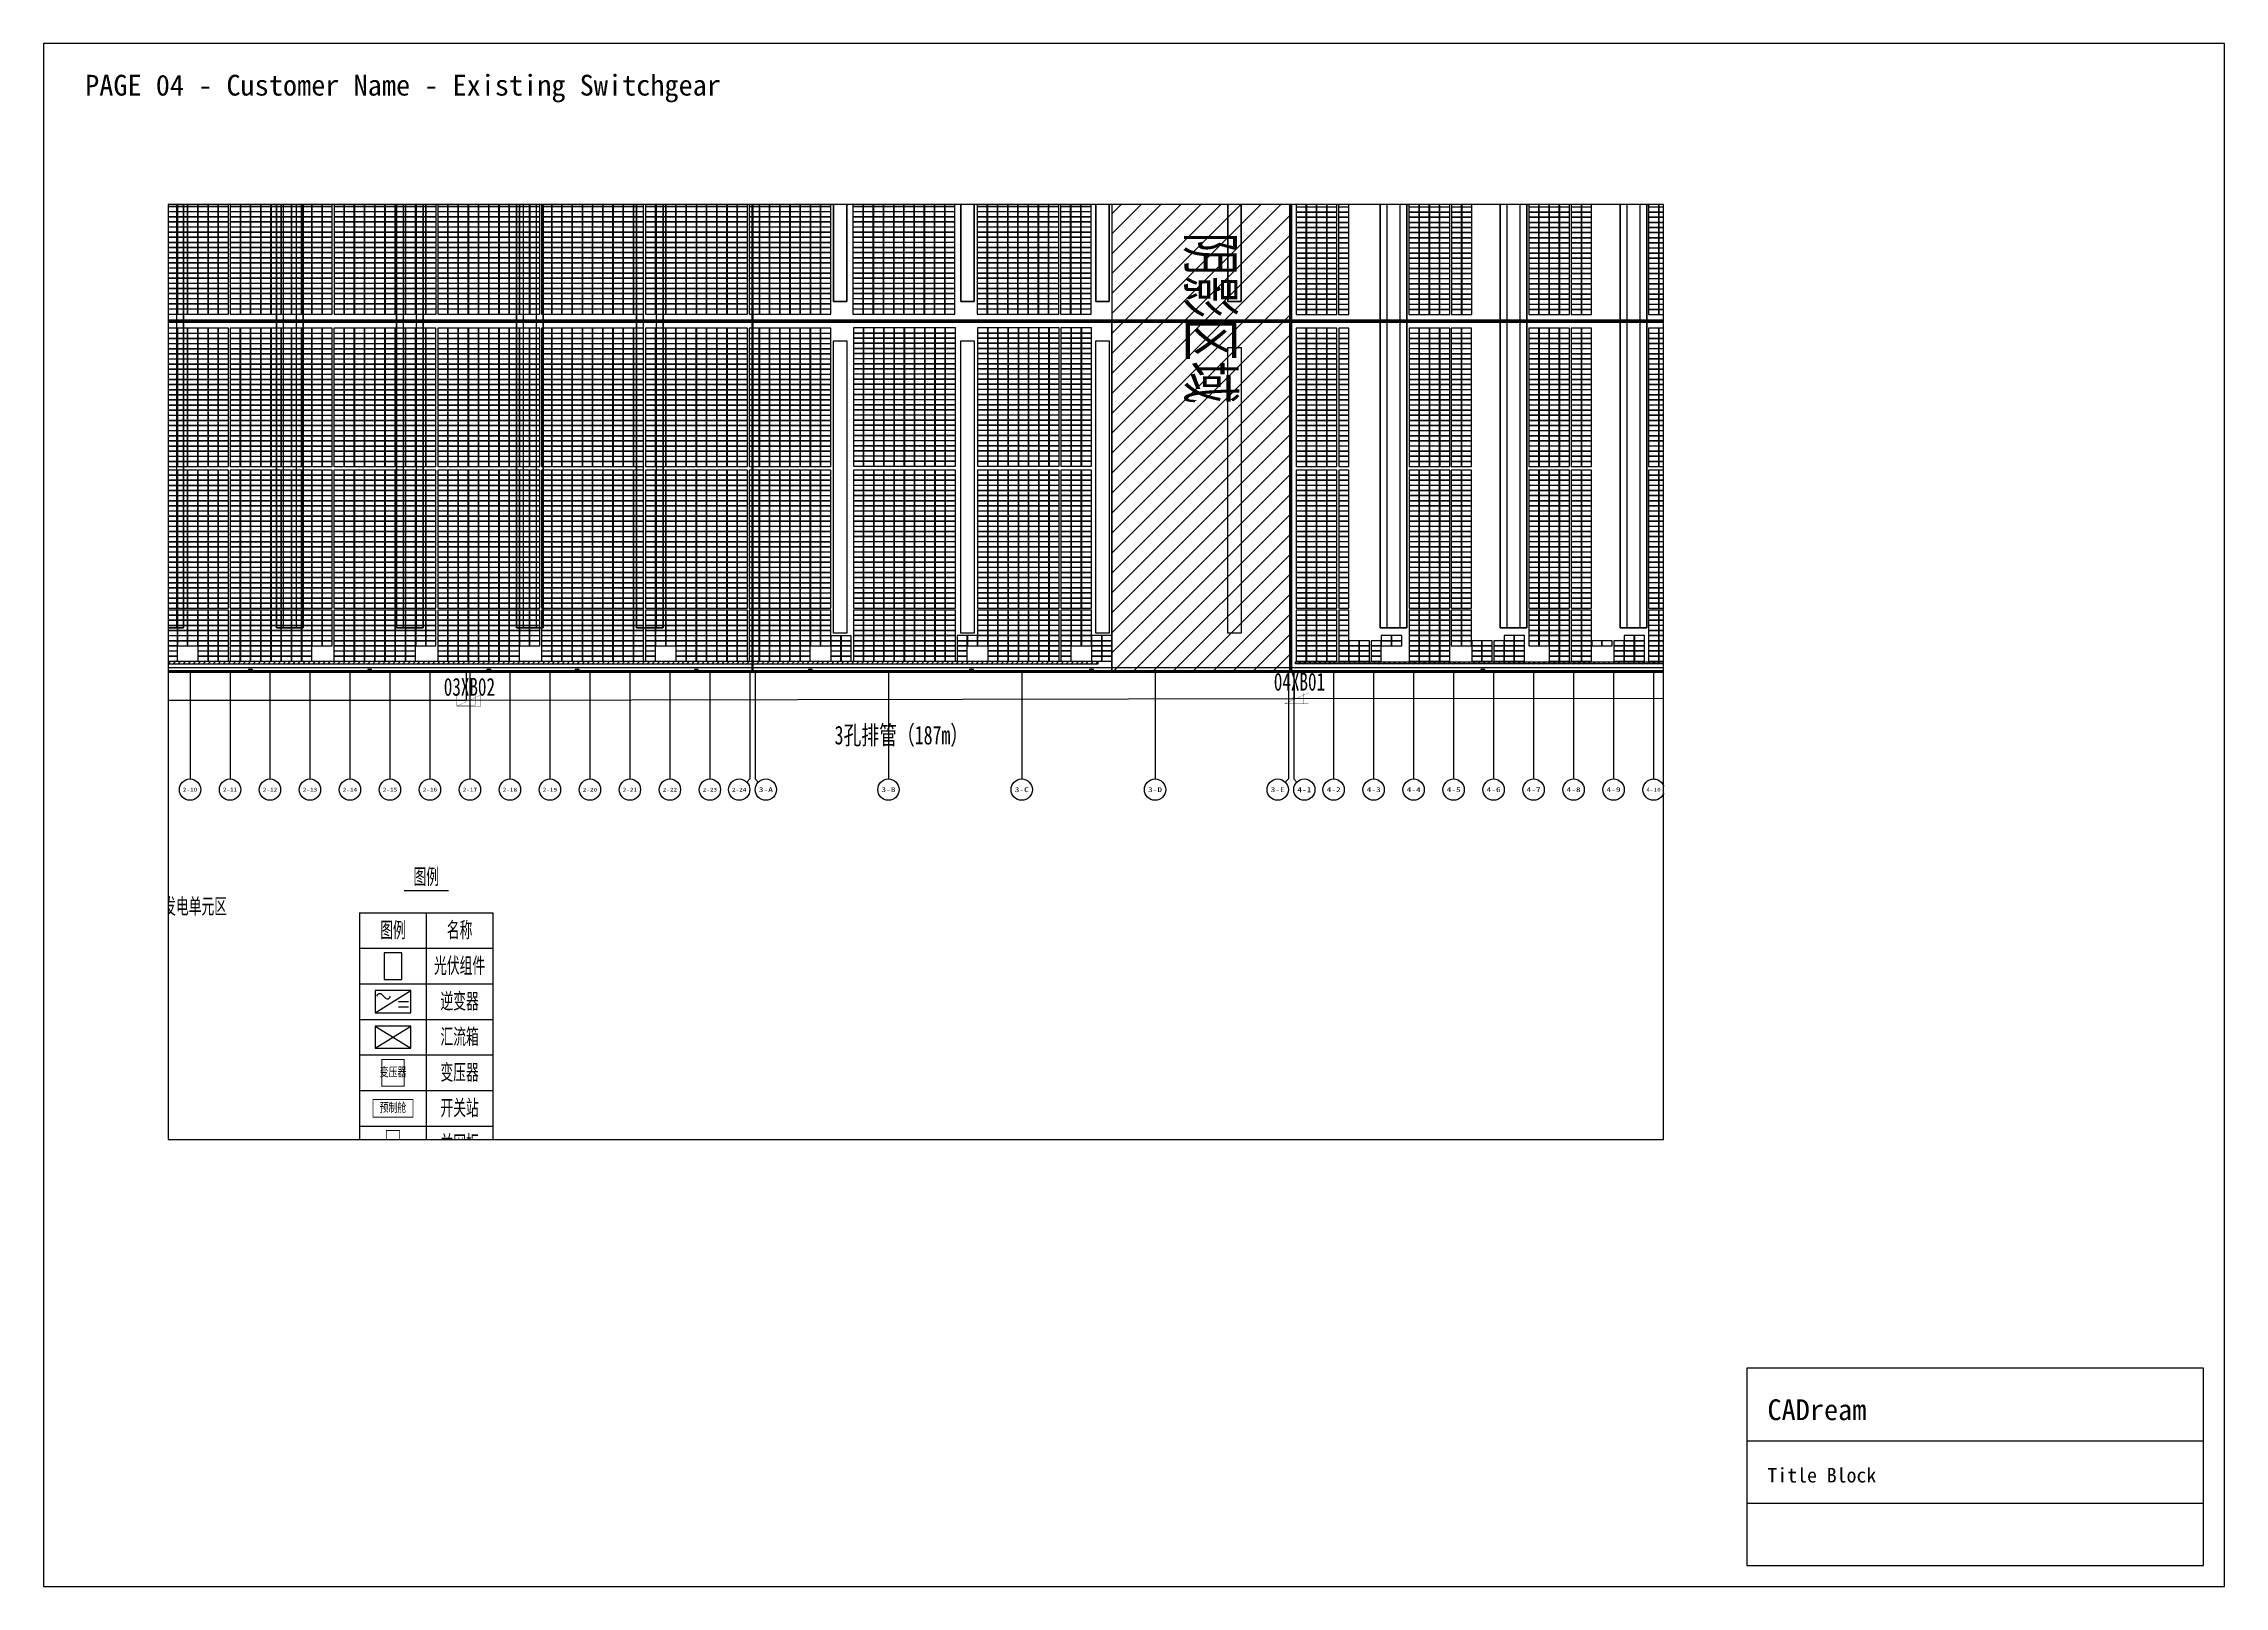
# Paper-space layout 'Layout1' of a CAD drawing. Header units: metres, sheet in millimetres. Extents: x 0 to 420, y 0 to 297.
# The model-space entities are those that its viewports show. They can reach past a viewport. Long polylines and large blocks are cut down to what shows.
import ezdxf
from ezdxf.enums import TextEntityAlignment as Align

# ---------------------------------------------------------------- set-up
doc = ezdxf.new("R2010")
doc.units = ezdxf.units.M
for name, color, linetype in [('AXIS', 3, 'Continuous'), ('AXIS_TEXT', 7, 'Continuous'), ('SHEET_BORDER', 8, 'Continuous'), ('SHEET_TEXT', 5, 'Continuous'), ('SHEET_TITLEBLOCK', 7, 'Continuous'), ('SHEET_VIEWPORT_FRAME', 6, 'Continuous'), ('WALL', 9, 'Continuous'), ('单元区域外轮廓', 7, 'ByLayer'), ('屋脊线', 7, 'ByLayer'), ('文字', 7, 'Continuous'), ('电缆通道', 7, 'ByLayer'), ('箱变', 7, 'ByLayer'), ('箱逆', 2, 'Continuous'), ('组件', 7, 'ByLayer'), ('运维走道板', 1, 'Continuous'), ('逆变器', 7, 'ByLayer'), ('障碍物', 7, 'ByLayer')]:
    doc.layers.add(name, color=color, linetype=linetype)
doc.styles.add('Albedo', font='gbenor', dxfattribs={"bigfont": 'gbcbig'})
doc.styles.add('COMPLEX', font='COMPLEX')
doc.styles.add('仿宋1250', font='txt', dxfattribs={"width": 0.7071, "height": 1250})
doc.styles.add('宋体', font='txt', dxfattribs={"width": 0.7, "height": 100})

# ---------------------------------------------------------------- blocks, each defined once
blk = doc.blocks.new('CADREAM_TITLEBLOCK_V1')
at = {"layer": 'SHEET_TITLEBLOCK'}
for p, q in [((0, 24), (88, 24)), ((0, 12), (88, 12))]:
    blk.add_line(p, q, dxfattribs=at)
blk.add_lwpolyline([(0, 0), (88, 0), (88, 38), (0, 38)], close=True, dxfattribs=at)
for s, height, p in [('CADream', 4, (4, 28)), ('Title Block', 2.8, (4, 16))]:
    blk.add_text(s, height=height, dxfattribs=at).set_placement(p)
blk = doc.blocks.new('_AXISO')
blk.add_circle((0, 0), 0.5)
at = {"layer": 'AXIS_TEXT', "style": 'COMPLEX', "width": 1.041667}
blk.add_attdef('A', text='', height=0.56, dxfattribs=at).set_placement((-0.25, -0.28), (0.25, -0.28), align=Align.FIT)
blk = doc.blocks.new('DT1')
at = {"layer": 'AXIS', "color": 252, "true_color": 0x939598}
for p, q in [((280360, 1865104), (280360, 1841104)), ((289360, 1865104), (289360, 1841104)), ((298360, 1865104), (298360, 1841104)), ((307360, 1865104), (307360, 1841104)), ((316360, 1865104), (316360, 1841104)), ((325360, 1865104), (325360, 1841104)), ((334360, 1865104), (334360, 1841104)), ((343360, 1865104), (343360, 1841104)), ((352360, 1865104), (352360, 1841104)), ((361360, 1865104), (361360, 1841104)), ((370360, 1865104), (370360, 1841104)), ((379360, 1865104), (379360, 1841104)), ((388360, 1865104), (388360, 1841104)), ((397360, 1865104), (397360, 1841104)), ((406360, 1865104), (406360, 1841104)), ((407560, 1865104), (407560, 1841104)), ((437560, 1865104), (437560, 1841104)), ((467560, 1865104), (467560, 1841104)), ((497560, 1865104), (497560, 1841104)), ((527560, 1865104), (527560, 1841104)), ((528760, 1865104), (528760, 1841104)), ((537760, 1865104), (537760, 1841104)), ((546760, 1865104), (546760, 1841104)), ((555760, 1865104), (555760, 1841104)), ((564760, 1865104), (564760, 1841104)), ((573760, 1865104), (573760, 1841104)), ((582760, 1865104), (582760, 1841104)), ((591760, 1865104), (591760, 1841104)), ((600760, 1865104), (600760, 1841104)), ((609760, 1865104), (609760, 1841104)), ((405657, 1840401), (406360, 1841104)), ((408263, 1840401), (407560, 1841104)), ((526857, 1840401), (527560, 1841104)), ((529463, 1840401), (528760, 1841104))]:
    blk.add_line(p, q, dxfattribs=at)
at = {"layer": 'WALL'}
for p, q in [((198910, 1944104), (406810, 1944104)), ((407110, 1944104), (528010, 1944104)), ((528310, 1944104), (681610, 1944104)), ((78160, 1865404), (1243360, 1865404)), ((77860, 1865104), (1243660, 1865104))]:
    blk.add_line(p, q, dxfattribs=at)
for points in [[(407110, 1865404), (407110, 2022804), (406810, 2022804), (406810, 1865404)], [(528310, 1865404), (528310, 2022804), (528010, 2022804), (528010, 1865404)], [(278860, 1875104), (278860, 2013104), (272860, 2013104), (272860, 1875104)], [(305860, 1875104), (305860, 2013104), (299860, 2013104), (299860, 1875104)], [(332860, 1875104), (332860, 2013104), (326860, 2013104), (326860, 1875104)], [(359860, 1875104), (359860, 2013104), (353860, 2013104), (353860, 1875104)], [(386860, 1875104), (386860, 2013104), (380860, 2013104), (380860, 1875104)], [(554260, 1875104), (554260, 2013104), (548260, 2013104), (548260, 1875104)], [(581260, 1875104), (581260, 2013104), (575260, 2013104), (575260, 1875104)], [(608260, 1875104), (608260, 2013104), (602260, 2013104), (602260, 1875104)], [(198910, 1944404), (406810, 1944404), (406810, 1943804), (198910, 1943804)], [(407110, 1944404), (528010, 1944404), (528010, 1943804), (407110, 1943804)], [(528310, 1944404), (681610, 1944404), (681610, 1943804), (528310, 1943804)]]:
    blk.add_lwpolyline(points, close=True, dxfattribs=at)
for points in [[(277360, 1875104), (277360, 2013104), (274360, 2013104), (274360, 1875104), (277360, 1875104)], [(304360, 1875104), (304360, 2013104), (301360, 2013104), (301360, 1875104), (304360, 1875104)], [(331360, 1875104), (331360, 2013104), (328360, 2013104), (328360, 1875104), (331360, 1875104)], [(358360, 1875104), (358360, 2013104), (355360, 2013104), (355360, 1875104), (358360, 1875104)], [(385360, 1875104), (385360, 2013104), (382360, 2013104), (382360, 1875104), (385360, 1875104)], [(428160, 1948504), (428160, 2013804), (425160, 2013804), (425160, 1948504), (428160, 1948504)], [(456860, 1948504), (456860, 2014304), (453860, 2014304), (453860, 1948504), (456860, 1948504)], [(487260, 1948504), (487260, 2014304), (484260, 2014304), (484260, 1948504), (487260, 1948504)], [(516960, 1948504), (516960, 2014304), (513960, 2014304), (513960, 1948504), (516960, 1948504)], [(552760, 1875104), (552760, 2013104), (549760, 2013104), (549760, 1875104), (552760, 1875104)], [(579760, 1875104), (579760, 2013104), (576760, 2013104), (576760, 1875104), (579760, 1875104)], [(606760, 1875104), (606760, 2013104), (603760, 2013104), (603760, 1875104), (606760, 1875104)], [(428160, 1939704), (428160, 1873904), (425160, 1873904), (425160, 1939704), (428160, 1939704)], [(456860, 1939704), (456860, 1873904), (453860, 1873904), (453860, 1939704), (456860, 1939704)], [(487260, 1939704), (487260, 1873904), (484260, 1873904), (484260, 1939704), (487260, 1939704)], [(516960, 1938204), (516960, 1873904), (513960, 1873904), (513960, 1938204), (516960, 1938204)], [(406810, 1866104), (198910, 1866104)], [(528010, 1866104), (407110, 1866104)], [(681610, 1866104), (528310, 1866104)]]:
    blk.add_lwpolyline(points, dxfattribs=at)
at = {"layer": 'AXIS', "color": 252, "true_color": 0x939598}
ref = blk.add_blockref('_AXISO', (280360, 1838704), dxfattribs=dict(at, xscale=4800, yscale=4800, zscale=4800))
ref.add_attrib('A', '2-10', dxfattribs={"layer": 'AXIS_TEXT', "height": 906}).set_placement((278742, 1838251), (281978, 1838251), align=Align.FIT)
ref = blk.add_blockref('_AXISO', (289360, 1838704), dxfattribs=dict(at, xscale=4800, yscale=4800, zscale=4800))
ref.add_attrib('A', '2-11', dxfattribs={"layer": 'AXIS_TEXT', "height": 965.5}).set_placement((287751, 1838221), (290969, 1838221), align=Align.FIT)
ref = blk.add_blockref('_AXISO', (298360, 1838704), dxfattribs=dict(at, xscale=4800, yscale=4800, zscale=4800))
ref.add_attrib('A', '2-12', dxfattribs={"layer": 'AXIS_TEXT', "height": 906}).set_placement((296742, 1838251), (299978, 1838251), align=Align.FIT)
ref = blk.add_blockref('_AXISO', (307360, 1838704), dxfattribs=dict(at, xscale=4800, yscale=4800, zscale=4800))
ref.add_attrib('A', '2-13', dxfattribs={"layer": 'AXIS_TEXT', "height": 906}).set_placement((305742, 1838251), (308978, 1838251), align=Align.FIT)
ref = blk.add_blockref('_AXISO', (316360, 1838704), dxfattribs=dict(at, xscale=4800, yscale=4800, zscale=4800))
ref.add_attrib('A', '2-14', dxfattribs={"layer": 'AXIS_TEXT', "height": 884.1}).set_placement((314739, 1838262), (317981, 1838262), align=Align.FIT)
ref = blk.add_blockref('_AXISO', (325360, 1838704), dxfattribs=dict(at, xscale=4800, yscale=4800, zscale=4800))
ref.add_attrib('A', '2-15', dxfattribs={"layer": 'AXIS_TEXT', "height": 906}).set_placement((323742, 1838251), (326978, 1838251), align=Align.FIT)
ref = blk.add_blockref('_AXISO', (334360, 1838704), dxfattribs=dict(at, xscale=4800, yscale=4800, zscale=4800))
ref.add_attrib('A', '2-16', dxfattribs={"layer": 'AXIS_TEXT', "height": 906}).set_placement((332742, 1838251), (335978, 1838251), align=Align.FIT)
ref = blk.add_blockref('_AXISO', (343360, 1838704), dxfattribs=dict(at, xscale=4800, yscale=4800, zscale=4800))
ref.add_attrib('A', '2-17', dxfattribs={"layer": 'AXIS_TEXT', "height": 906}).set_placement((341742, 1838251), (344978, 1838251), align=Align.FIT)
ref = blk.add_blockref('_AXISO', (352360, 1838704), dxfattribs=dict(at, xscale=4800, yscale=4800, zscale=4800))
ref.add_attrib('A', '2-18', dxfattribs={"layer": 'AXIS_TEXT', "height": 906}).set_placement((350742, 1838251), (353978, 1838251), align=Align.FIT)
ref = blk.add_blockref('_AXISO', (361360, 1838704), dxfattribs=dict(at, xscale=4800, yscale=4800, zscale=4800))
ref.add_attrib('A', '2-19', dxfattribs={"layer": 'AXIS_TEXT', "height": 906}).set_placement((359742, 1838251), (362978, 1838251), align=Align.FIT)
ref = blk.add_blockref('_AXISO', (370360, 1838704), dxfattribs=dict(at, xscale=4800, yscale=4800, zscale=4800))
ref.add_attrib('A', '2-20', dxfattribs={"layer": 'AXIS_TEXT', "height": 853.1}).set_placement((368735, 1838277), (371985, 1838277), align=Align.FIT)
ref = blk.add_blockref('_AXISO', (379360, 1838704), dxfattribs=dict(at, xscale=4800, yscale=4800, zscale=4800))
ref.add_attrib('A', '2-21', dxfattribs={"layer": 'AXIS_TEXT', "height": 906}).set_placement((377742, 1838251), (380978, 1838251), align=Align.FIT)
ref = blk.add_blockref('_AXISO', (388360, 1838704), dxfattribs=dict(at, xscale=4800, yscale=4800, zscale=4800))
ref.add_attrib('A', '2-22', dxfattribs={"layer": 'AXIS_TEXT', "height": 853.1}).set_placement((386735, 1838277), (389985, 1838277), align=Align.FIT)
ref = blk.add_blockref('_AXISO', (397360, 1838704), dxfattribs=dict(at, xscale=4800, yscale=4800, zscale=4800))
ref.add_attrib('A', '2-23', dxfattribs={"layer": 'AXIS_TEXT', "height": 853.1}).set_placement((395735, 1838277), (398985, 1838277), align=Align.FIT)
ref = blk.add_blockref('_AXISO', (403960, 1838704), dxfattribs=dict(at, xscale=4800, yscale=4800, zscale=4800))
ref.add_attrib('A', '2-24', dxfattribs={"layer": 'AXIS_TEXT', "height": 833.6}).set_placement((402332, 1838287), (405587, 1838287), align=Align.FIT)
ref = blk.add_blockref('_AXISO', (409960, 1838704), dxfattribs=dict(at, xscale=4800, yscale=4800, zscale=4800))
ref.add_attrib('A', '3-A', dxfattribs={"layer": 'AXIS_TEXT', "height": 1062.5}).set_placement((408366, 1838172), (411554, 1838172), align=Align.FIT)
ref = blk.add_blockref('_AXISO', (437560, 1838704), dxfattribs=dict(at, xscale=4800, yscale=4800, zscale=4800))
ref.add_attrib('A', '3-B', dxfattribs={"layer": 'AXIS_TEXT', "height": 1077.9}).set_placement((435969, 1838165), (439151, 1838165), align=Align.FIT)
ref = blk.add_blockref('_AXISO', (467560, 1838704), dxfattribs=dict(at, xscale=4800, yscale=4800, zscale=4800))
ref.add_attrib('A', '3-C', dxfattribs={"layer": 'AXIS_TEXT', "height": 1110}).set_placement((465974, 1838149), (469146, 1838149), align=Align.FIT)
ref = blk.add_blockref('_AXISO', (497560, 1838704), dxfattribs=dict(at, xscale=4800, yscale=4800, zscale=4800))
ref.add_attrib('A', '3-D', dxfattribs={"layer": 'AXIS_TEXT', "height": 1077.9}).set_placement((495969, 1838165), (499151, 1838165), align=Align.FIT)
ref = blk.add_blockref('_AXISO', (525160, 1838704), dxfattribs=dict(at, xscale=4800, yscale=4800, zscale=4800))
ref.add_attrib('A', '3-E', dxfattribs={"layer": 'AXIS_TEXT', "height": 1093.7}).set_placement((523571, 1838157), (526748, 1838157), align=Align.FIT)
ref = blk.add_blockref('_AXISO', (531160, 1838704), dxfattribs=dict(at, xscale=4800, yscale=4800, zscale=4800))
ref.add_attrib('A', '4-1', dxfattribs={"layer": 'AXIS_TEXT', "height": 1179.8}).set_placement((529587, 1838114), (532733, 1838114), align=Align.FIT)
ref = blk.add_blockref('_AXISO', (537760, 1838704), dxfattribs=dict(at, xscale=4800, yscale=4800, zscale=4800))
ref.add_attrib('A', '4-2', dxfattribs={"layer": 'AXIS_TEXT', "height": 1093.7}).set_placement((536171, 1838157), (539348, 1838157), align=Align.FIT)
ref = blk.add_blockref('_AXISO', (546760, 1838704), dxfattribs=dict(at, xscale=4800, yscale=4800, zscale=4800))
ref.add_attrib('A', '4-3', dxfattribs={"layer": 'AXIS_TEXT', "height": 1093.7}).set_placement((545171, 1838157), (548348, 1838157), align=Align.FIT)
ref = blk.add_blockref('_AXISO', (555760, 1838704), dxfattribs=dict(at, xscale=4800, yscale=4800, zscale=4800))
ref.add_attrib('A', '4-4', dxfattribs={"layer": 'AXIS_TEXT', "height": 1062.5}).set_placement((554166, 1838172), (557354, 1838172), align=Align.FIT)
ref = blk.add_blockref('_AXISO', (564760, 1838704), dxfattribs=dict(at, xscale=4800, yscale=4800, zscale=4800))
ref.add_attrib('A', '4-5', dxfattribs={"layer": 'AXIS_TEXT', "height": 1093.7}).set_placement((563171, 1838157), (566348, 1838157), align=Align.FIT)
ref = blk.add_blockref('_AXISO', (573760, 1838704), dxfattribs=dict(at, xscale=4800, yscale=4800, zscale=4800))
ref.add_attrib('A', '4-6', dxfattribs={"layer": 'AXIS_TEXT', "height": 1093.7}).set_placement((572171, 1838157), (575348, 1838157), align=Align.FIT)
ref = blk.add_blockref('_AXISO', (582760, 1838704), dxfattribs=dict(at, xscale=4800, yscale=4800, zscale=4800))
ref.add_attrib('A', '4-7', dxfattribs={"layer": 'AXIS_TEXT', "height": 1093.7}).set_placement((581171, 1838157), (584348, 1838157), align=Align.FIT)
ref = blk.add_blockref('_AXISO', (591760, 1838704), dxfattribs=dict(at, xscale=4800, yscale=4800, zscale=4800))
ref.add_attrib('A', '4-8', dxfattribs={"layer": 'AXIS_TEXT', "height": 1093.7}).set_placement((590171, 1838157), (593348, 1838157), align=Align.FIT)
ref = blk.add_blockref('_AXISO', (600760, 1838704), dxfattribs=dict(at, xscale=4800, yscale=4800, zscale=4800))
ref.add_attrib('A', '4-9', dxfattribs={"layer": 'AXIS_TEXT', "height": 1093.7}).set_placement((599171, 1838157), (602348, 1838157), align=Align.FIT)
ref = blk.add_blockref('_AXISO', (609760, 1838704), dxfattribs=dict(at, xscale=4800, yscale=4800, zscale=4800))
ref.add_attrib('A', '4-10', dxfattribs={"layer": 'AXIS_TEXT', "height": 894.9}).set_placement((608141, 1838256), (611379, 1838256), align=Align.FIT)
blk = doc.blocks.new('*U582')
at = {"layer": '单元区域外轮廓', "color": 2}
blk.add_polyline3d([(582600, -78700, 12000), (-582600, -78700, 12000), (-582600, 78700, 12000), (582600, 78700, 12000)], close=True, dxfattribs=at)
at = {"flags": 1}
for tag in ['unit_id', 'unit_name', 'parapet_height', 'ground_elevation', 'is_enable_parapet']:
    blk.add_attdef(tag, (0, 0), '', height=2.5, dxfattribs=at)
blk = doc.blocks.new('*U583')
at = {"layer": '屋脊线', "color": 30}
for p, q in [((582600, 0, 16000), (-582600, 0, 16000)), ((-582600, -78700, 12000), (582600, -78700, 12000))]:
    blk.add_line(p, q, dxfattribs=at)
at = {"flags": 1}
for tag in ['unit_id', 'unit_name']:
    blk.add_attdef(tag, (0, 0), '', height=2.5, dxfattribs=at)
blk = doc.blocks.new('*U584')
at = {"color": 0}
blk.add_polyline3d([(0, 0, 0), (228, 0, 0), (228, 113, 6), (0, 113, 6)], close=True, dxfattribs=at)
at = {"flags": 1}
for tag in ['silicon-material', 'panel-length', 'panel-width', 'panel-height', 'mounting-hole-spacing1', 'mounting-hole-spacing2', 'userid', 'module-material', 'theme', 'name', 'vmpo', 'voco', 'pmax', 'company-name', 'note', 'id', 'impo', 'isco']:
    blk.add_attdef(tag, (0, 0), '', height=2.5, dxfattribs=at)
blk = doc.blocks.new('*U585')
at = {"layer": '组件', "color": 5}
for p in [(-38782, -273, 1596), (-38782, -388, 1590), (-38782, -503, 1584), (-38553, -273, 1596), (-38553, -388, 1590), (-38553, -503, 1584), (-38323, -273, 1596), (-38323, -388, 1590), (-38323, -503, 1584), (-38093, -273, 1596), (-38093, -388, 1590), (-38093, -503, 1584), (-27332, -273, 1596), (-27332, -388, 1590), (-27332, -503, 1584), (-27102, -273, 1596), (-27102, -388, 1590), (-27102, -503, 1584), (-26873, -273, 1596), (-26873, -388, 1590), (-26873, -503, 1584), (-26643, -273, 1596), (-26643, -388, 1590), (-26643, -503, 1584), (-26413, -273, 1596), (-26413, -388, 1590), (-26413, -503, 1584), (-26183, -273, 1596), (-26183, -388, 1590), (-26183, -503, 1584), (-25953, -273, 1596), (-25953, -388, 1590), (-25953, -503, 1584), (-25724, -273, 1596), (-25724, -388, 1590), (-25724, -503, 1584), (-25456, -273, 1596), (-25456, -388, 1590), (-25456, -503, 1584), (-25226, -273, 1596), (-25226, -388, 1590), (-25226, -503, 1584), (-24996, -273, 1596), (-24996, -388, 1590), (-24996, -503, 1584), (-24766, -273, 1596), (-24766, -388, 1590), (-24766, -503, 1584), (-38782, -619, 1579), (-38782, -734, 1573), (-38782, -849, 1567), (-38782, -964, 1561), (-38782, -1080, 1555), (-38553, -619, 1579), (-38553, -734, 1573), (-38553, -849, 1567), (-38553, -964, 1561), (-38553, -1080, 1555), (-38323, -619, 1579), (-38323, -734, 1573), (-38323, -849, 1567), (-38323, -964, 1561), (-38323, -1080, 1555), (-38093, -619, 1579), (-38093, -734, 1573), (-38093, -849, 1567), (-38093, -964, 1561), (-38093, -1080, 1555), (-27332, -619, 1579), (-27332, -734, 1573), (-27332, -849, 1567), (-27332, -964, 1561), (-27332, -1080, 1555), (-27102, -619, 1579), (-27102, -734, 1573), (-27102, -849, 1567), (-27102, -964, 1561), (-27102, -1080, 1555), (-26873, -619, 1579), (-26873, -734, 1573), (-26873, -849, 1567), (-26873, -964, 1561), (-26873, -1080, 1555), (-26643, -619, 1579), (-26643, -734, 1573), (-26643, -849, 1567), (-26643, -964, 1561), (-26643, -1080, 1555), (-26413, -619, 1579), (-26413, -734, 1573), (-26413, -849, 1567), (-26413, -964, 1561), (-26413, -1080, 1555), (-26183, -619, 1579), (-26183, -734, 1573), (-26183, -849, 1567), (-26183, -964, 1561), (-26183, -1080, 1555), (-25953, -619, 1579), (-25953, -734, 1573), (-25953, -849, 1567), (-25953, -964, 1561), (-25953, -1080, 1555), (-25724, -619, 1579), (-25724, -734, 1573), (-25724, -849, 1567), (-25724, -964, 1561), (-25724, -1080, 1555), (-25456, -619, 1579), (-25456, -734, 1573), (-25456, -849, 1567), (-25456, -964, 1561), (-25456, -1080, 1555), (-25226, -619, 1579), (-25226, -734, 1573), (-25226, -849, 1567), (-25226, -964, 1561), (-25226, -1080, 1555), (-24996, -619, 1579), (-24996, -734, 1573), (-24996, -849, 1567), (-24996, -964, 1561), (-24996, -1080, 1555), (-24766, -619, 1579), (-24766, -734, 1573), (-24766, -849, 1567), (-24766, -964, 1561), (-24766, -1080, 1555), (-38782, -1195, 1549), (-38782, -1310, 1543), (-38782, -1425, 1538), (-38782, -1541, 1532), (-38553, -1195, 1549), (-38553, -1310, 1543), (-38553, -1425, 1538), (-38553, -1541, 1532), (-38323, -1195, 1549), (-38323, -1310, 1543), (-38323, -1425, 1538), (-38323, -1541, 1532), (-38093, -1195, 1549), (-38093, -1310, 1543), (-38093, -1425, 1538), (-38093, -1541, 1532), (-27332, -1195, 1549), (-27332, -1310, 1543), (-27332, -1425, 1538), (-27332, -1541, 1532), (-27102, -1195, 1549), (-27102, -1310, 1543), (-27102, -1425, 1538), (-27102, -1541, 1532), (-26873, -1195, 1549), (-26873, -1310, 1543), (-26873, -1425, 1538), (-26873, -1541, 1532), (-26643, -1195, 1549), (-26643, -1310, 1543), (-26643, -1425, 1538), (-26643, -1541, 1532), (-26413, -1195, 1549), (-26413, -1310, 1543), (-26413, -1425, 1538), (-26413, -1541, 1532), (-26183, -1195, 1549), (-26183, -1310, 1543), (-26183, -1425, 1538), (-26183, -1541, 1532), (-25953, -1195, 1549), (-25953, -1310, 1543), (-25953, -1425, 1538), (-25953, -1541, 1532), (-25724, -1195, 1549), (-25724, -1310, 1543), (-25724, -1425, 1538), (-25724, -1541, 1532), (-25456, -1195, 1549), (-25456, -1310, 1543), (-25456, -1425, 1538), (-25456, -1541, 1532), (-25226, -1195, 1549), (-25226, -1310, 1543), (-25226, -1425, 1538), (-25226, -1541, 1532), (-24996, -1195, 1549), (-24996, -1310, 1543), (-24996, -1425, 1538), (-24996, -1541, 1532), (-24766, -1195, 1549), (-24766, -1310, 1543), (-24766, -1425, 1538), (-24766, -1541, 1532), (-38782, -1656, 1526), (-38782, -1771, 1520), (-38782, -1886, 1514), (-38782, -2002, 1508), (-38553, -1656, 1526), (-38553, -1771, 1520), (-38553, -1886, 1514), (-38553, -2002, 1508), (-38323, -1656, 1526), (-38323, -1771, 1520), (-38323, -1886, 1514), (-38323, -2002, 1508), (-38093, -1656, 1526), (-38093, -1771, 1520), (-38093, -1886, 1514), (-38093, -2002, 1508), (-27332, -1656, 1526), (-27332, -1771, 1520), (-27332, -1886, 1514), (-27332, -2002, 1508), (-27102, -1656, 1526), (-27102, -1771, 1520), (-27102, -1886, 1514), (-27102, -2002, 1508), (-26873, -1656, 1526), (-26873, -1771, 1520), (-26873, -1886, 1514), (-26873, -2002, 1508), (-26643, -1656, 1526), (-26643, -1771, 1520), (-26643, -1886, 1514), (-26643, -2002, 1508), (-26413, -1656, 1526), (-26413, -1771, 1520), (-26413, -1886, 1514), (-26413, -2002, 1508), (-26183, -1656, 1526), (-26183, -1771, 1520), (-26183, -1886, 1514), (-26183, -2002, 1508), (-25953, -1656, 1526), (-25953, -1771, 1520), (-25953, -1886, 1514), (-25953, -2002, 1508), (-25724, -1656, 1526), (-25724, -1771, 1520), (-25724, -1886, 1514), (-25724, -2002, 1508), (-25456, -1656, 1526), (-25456, -1771, 1520), (-25456, -1886, 1514), (-25456, -2002, 1508), (-25226, -1656, 1526), (-25226, -1771, 1520), (-25226, -1886, 1514), (-25226, -2002, 1508), (-24996, -1656, 1526), (-24996, -1771, 1520), (-24996, -1886, 1514), (-24996, -2002, 1508), (-24766, -1656, 1526), (-24766, -1771, 1520), (-24766, -1886, 1514), (-24766, -2002, 1508), (-38782, -2117, 1502), (-38782, -2232, 1497), (-38782, -2347, 1491), (-38782, -2463, 1485), (-38553, -2117, 1502), (-38553, -2232, 1497), (-38553, -2347, 1491), (-38553, -2463, 1485), (-38323, -2117, 1502), (-38323, -2232, 1497), (-38323, -2347, 1491), (-38323, -2463, 1485), (-38093, -2117, 1502), (-38093, -2232, 1497), (-38093, -2347, 1491), (-38093, -2463, 1485), (-27332, -2117, 1502), (-27332, -2232, 1497), (-27332, -2347, 1491), (-27332, -2463, 1485), (-27102, -2117, 1502), (-27102, -2232, 1497), (-27102, -2347, 1491), (-27102, -2463, 1485), (-26873, -2117, 1502), (-26873, -2232, 1497), (-26873, -2347, 1491), (-26873, -2463, 1485), (-26643, -2117, 1502), (-26643, -2232, 1497), (-26643, -2347, 1491), (-26643, -2463, 1485), (-26413, -2117, 1502), (-26413, -2232, 1497), (-26413, -2347, 1491), (-26413, -2463, 1485), (-26183, -2117, 1502), (-26183, -2232, 1497), (-26183, -2347, 1491), (-26183, -2463, 1485), (-25953, -2117, 1502), (-25953, -2232, 1497), (-25953, -2347, 1491), (-25953, -2463, 1485), (-25724, -2117, 1502), (-25724, -2232, 1497), (-25724, -2347, 1491), (-25724, -2463, 1485), (-25456, -2117, 1502), (-25456, -2232, 1497), (-25456, -2347, 1491), (-25456, -2463, 1485), (-25226, -2117, 1502), (-25226, -2232, 1497), (-25226, -2347, 1491), (-25226, -2463, 1485), (-24996, -2117, 1502), (-24996, -2232, 1497), (-24996, -2347, 1491), (-24996, -2463, 1485), (-24766, -2117, 1502), (-24766, -2232, 1497), (-24766, -2347, 1491), (-24766, -2463, 1485), (-38782, -2578, 1479), (-38782, -2693, 1473), (-38782, -2808, 1467), (-38782, -2924, 1461), (-38782, -3039, 1456), (-38553, -2578, 1479), (-38553, -2693, 1473), (-38553, -2808, 1467), (-38553, -2924, 1461), (-38553, -3039, 1456), (-38323, -2578, 1479), (-38323, -2693, 1473), (-38323, -2808, 1467), (-38323, -2924, 1461), (-38323, -3039, 1456), (-38093, -2578, 1479), (-38093, -2693, 1473), (-38093, -2808, 1467), (-38093, -2924, 1461), (-38093, -3039, 1456), (-27332, -2578, 1479), (-27332, -2693, 1473), (-27332, -2808, 1467), (-27332, -2924, 1461), (-27332, -3039, 1456), (-27102, -2578, 1479), (-27102, -2693, 1473), (-27102, -2808, 1467), (-27102, -2924, 1461), (-27102, -3039, 1456), (-26873, -2578, 1479), (-26873, -2693, 1473), (-26873, -2808, 1467), (-26873, -2924, 1461), (-26873, -3039, 1456), (-26643, -2578, 1479), (-26643, -2693, 1473), (-26643, -2808, 1467), (-26643, -2924, 1461), (-26643, -3039, 1456), (-26413, -2578, 1479), (-26413, -2693, 1473), (-26413, -2808, 1467), (-26413, -2924, 1461), (-26413, -3039, 1456), (-26183, -2578, 1479), (-26183, -2693, 1473), (-26183, -2808, 1467), (-26183, -2924, 1461), (-26183, -3039, 1456), (-25953, -2578, 1479), (-25953, -2693, 1473), (-25953, -2808, 1467), (-25953, -2924, 1461), (-25953, -3039, 1456), (-25724, -2578, 1479), (-25724, -2693, 1473), (-25724, -2808, 1467), (-25724, -2924, 1461), (-25724, -3039, 1456), (-25456, -2578, 1479), (-25456, -2693, 1473), (-25456, -2808, 1467), (-25456, -2924, 1461), (-25456, -3039, 1456), (-25226, -2578, 1479), (-25226, -2693, 1473), (-25226, -2808, 1467), (-25226, -2924, 1461), (-25226, -3039, 1456), (-24996, -2578, 1479), (-24996, -2693, 1473), (-24996, -2808, 1467), (-24996, -2924, 1461), (-24996, -3039, 1456), (-24766, -2578, 1479), (-24766, -2693, 1473), (-24766, -2808, 1467), (-24766, -2924, 1461), (-24766, -3039, 1456), (-38782, -3154, 1450), (-38782, -3269, 1444), (-38782, -3463, 1434), (-38553, -3154, 1450), (-38553, -3269, 1444), (-38553, -3463, 1434), (-38323, -3154, 1450), (-38323, -3269, 1444), (-38323, -3463, 1434), (-38093, -3154, 1450), (-38093, -3269, 1444), (-38093, -3463, 1434), (-37863, -3463, 1434), (-37633, -3463, 1434), (-27332, -3154, 1450), (-27332, -3269, 1444), (-27102, -3154, 1450), (-27102, -3269, 1444), (-27102, -3463, 1434), (-26873, -3154, 1450), (-26873, -3269, 1444), (-26873, -3463, 1434), (-26643, -3154, 1450), (-26643, -3269, 1444), (-26643, -3463, 1434), (-26413, -3154, 1450), (-26413, -3269, 1444), (-26413, -3463, 1434), (-26183, -3154, 1450), (-26183, -3269, 1444), (-26183, -3463, 1434), (-25953, -3154, 1450), (-25953, -3269, 1444), (-25953, -3463, 1434), (-25724, -3154, 1450), (-25724, -3269, 1444), (-25724, -3463, 1434), (-25456, -3154, 1450), (-25456, -3269, 1444), (-25456, -3463, 1434), (-25226, -3154, 1450), (-25226, -3269, 1444), (-25226, -3463, 1434), (-24996, -3154, 1450), (-24996, -3269, 1444), (-24996, -3463, 1434), (-24766, -3154, 1450), (-24766, -3269, 1444), (-38782, -3578, 1428), (-38782, -3693, 1422), (-38782, -3808, 1416), (-38782, -3924, 1411), (-38782, -4039, 1405), (-38553, -3578, 1428), (-38553, -3693, 1422), (-38553, -3808, 1416), (-38553, -3924, 1411), (-38553, -4039, 1405), (-38323, -3578, 1428), (-38323, -3693, 1422), (-38323, -3808, 1416), (-38323, -3924, 1411), (-38323, -4039, 1405), (-38093, -3578, 1428), (-38093, -3693, 1422), (-38093, -3808, 1416), (-38093, -3924, 1411), (-38093, -4039, 1405), (-37863, -3578, 1428), (-37863, -3693, 1422), (-37863, -3808, 1416), (-37863, -3924, 1411), (-37863, -4039, 1405), (-37633, -3578, 1428), (-37633, -3693, 1422), (-37633, -3808, 1416), (-37633, -3924, 1411), (-37633, -4039, 1405), (-27102, -3578, 1428), (-27102, -3693, 1422), (-27102, -3808, 1416), (-27102, -3924, 1411), (-27102, -4039, 1405), (-26873, -3578, 1428), (-26873, -3693, 1422), (-26873, -3808, 1416), (-26873, -3924, 1411), (-26873, -4039, 1405), (-26643, -3578, 1428), (-26643, -3693, 1422), (-26643, -3808, 1416), (-26643, -3924, 1411), (-26643, -4039, 1405), (-26413, -3578, 1428), (-26413, -3693, 1422), (-26413, -3808, 1416), (-26413, -3924, 1411), (-26413, -4039, 1405), (-26183, -3578, 1428), (-26183, -3693, 1422), (-26183, -3808, 1416), (-26183, -3924, 1411), (-26183, -4039, 1405), (-25953, -3578, 1428), (-25953, -3693, 1422), (-25953, -3808, 1416), (-25953, -3924, 1411), (-25953, -4039, 1405), (-25724, -3578, 1428), (-25724, -3693, 1422), (-25724, -3808, 1416), (-25724, -3924, 1411), (-25724, -4039, 1405), (-25456, -3578, 1428), (-25456, -3693, 1422), (-25456, -3808, 1416), (-25456, -3924, 1411), (-25456, -4039, 1405), (-25226, -3578, 1428), (-25226, -3693, 1422), (-25226, -3808, 1416), (-25226, -3924, 1411), (-25226, -4039, 1405), (-24996, -3578, 1428), (-24996, -3693, 1422), (-24996, -3808, 1416), (-24996, -3924, 1411), (-24996, -4039, 1405), (-38782, -4154, 1399), (-38782, -4269, 1393), (-38782, -4385, 1387), (-38782, -4500, 1381), (-38553, -4154, 1399), (-38553, -4269, 1393), (-38553, -4385, 1387), (-38553, -4500, 1381), (-38323, -4154, 1399), (-38323, -4269, 1393), (-38323, -4385, 1387), (-38323, -4500, 1381), (-38093, -4154, 1399), (-38093, -4269, 1393), (-38093, -4385, 1387), (-38093, -4500, 1381), (-37863, -4154, 1399), (-37863, -4269, 1393), (-37863, -4385, 1387), (-37863, -4500, 1381), (-37633, -4154, 1399), (-37633, -4269, 1393), (-37633, -4385, 1387), (-37633, -4500, 1381), (-27102, -4154, 1399), (-27102, -4269, 1393), (-27102, -4385, 1387), (-27102, -4500, 1381), (-26873, -4154, 1399), (-26873, -4269, 1393), (-26873, -4385, 1387), (-26873, -4500, 1381), (-26643, -4154, 1399), (-26643, -4269, 1393), (-26643, -4385, 1387), (-26643, -4500, 1381), (-26413, -4154, 1399), (-26413, -4269, 1393), (-26413, -4385, 1387), (-26413, -4500, 1381), (-26183, -4154, 1399), (-26183, -4269, 1393), (-26183, -4385, 1387), (-26183, -4500, 1381), (-25953, -4154, 1399), (-25953, -4269, 1393), (-25953, -4385, 1387), (-25953, -4500, 1381), (-25724, -4154, 1399), (-25724, -4269, 1393), (-25724, -4385, 1387), (-25724, -4500, 1381), (-25456, -4154, 1399), (-25456, -4269, 1393), (-25456, -4385, 1387), (-25456, -4500, 1381), (-25226, -4154, 1399), (-25226, -4269, 1393), (-25226, -4385, 1387), (-25226, -4500, 1381), (-24996, -4154, 1399), (-24996, -4269, 1393), (-24996, -4385, 1387), (-24996, -4500, 1381), (-38782, -4615, 1375), (-38782, -4730, 1370), (-38782, -4846, 1364), (-38782, -4961, 1358), (-38553, -4615, 1375), (-38553, -4730, 1370), (-38553, -4846, 1364), (-38553, -4961, 1358), (-38323, -4615, 1375), (-38323, -4730, 1370), (-38323, -4846, 1364), (-38323, -4961, 1358), (-38093, -4615, 1375), (-38093, -4730, 1370), (-38093, -4846, 1364), (-38093, -4961, 1358), (-37863, -4615, 1375), (-37863, -4730, 1370), (-37863, -4846, 1364), (-37863, -4961, 1358), (-37633, -4615, 1375), (-37633, -4730, 1370), (-37633, -4846, 1364), (-37633, -4961, 1358), (-27102, -4615, 1375), (-27102, -4730, 1370), (-27102, -4846, 1364), (-27102, -4961, 1358), (-26873, -4615, 1375), (-26873, -4730, 1370), (-26873, -4846, 1364), (-26873, -4961, 1358), (-26643, -4615, 1375), (-26643, -4730, 1370), (-26643, -4846, 1364), (-26643, -4961, 1358), (-26413, -4615, 1375), (-26413, -4730, 1370), (-26413, -4846, 1364), (-26413, -4961, 1358), (-26183, -4615, 1375), (-26183, -4730, 1370), (-26183, -4846, 1364), (-26183, -4961, 1358), (-25953, -4615, 1375), (-25953, -4730, 1370), (-25953, -4846, 1364), (-25953, -4961, 1358), (-25724, -4615, 1375), (-25724, -4730, 1370), (-25724, -4846, 1364), (-25724, -4961, 1358), (-25456, -4615, 1375), (-25456, -4730, 1370), (-25456, -4846, 1364), (-25456, -4961, 1358), (-25226, -4615, 1375), (-25226, -4730, 1370), (-25226, -4846, 1364), (-25226, -4961, 1358), (-24996, -4615, 1375), (-24996, -4730, 1370), (-24996, -4846, 1364), (-24996, -4961, 1358), (-38782, -5076, 1352), (-38782, -5191, 1346), (-38782, -5307, 1340), (-38782, -5422, 1334), (-38553, -5076, 1352), (-38553, -5191, 1346), (-38553, -5307, 1340), (-38553, -5422, 1334), (-38323, -5076, 1352), (-38323, -5191, 1346), (-38323, -5307, 1340), (-38323, -5422, 1334), (-38093, -5076, 1352), (-38093, -5191, 1346), (-38093, -5307, 1340), (-38093, -5422, 1334), (-37863, -5076, 1352), (-37863, -5191, 1346), (-37863, -5307, 1340), (-37863, -5422, 1334), (-37633, -5076, 1352), (-37633, -5191, 1346), (-37633, -5307, 1340), (-37633, -5422, 1334), (-27102, -5076, 1352), (-27102, -5191, 1346), (-27102, -5307, 1340), (-27102, -5422, 1334), (-26873, -5076, 1352), (-26873, -5191, 1346), (-26873, -5307, 1340), (-26873, -5422, 1334), (-26643, -5076, 1352), (-26643, -5191, 1346), (-26643, -5307, 1340), (-26643, -5422, 1334), (-26413, -5076, 1352), (-26413, -5191, 1346), (-26413, -5307, 1340), (-26413, -5422, 1334), (-26183, -5076, 1352), (-26183, -5191, 1346), (-26183, -5307, 1340), (-26183, -5422, 1334), (-25953, -5076, 1352), (-25953, -5191, 1346), (-25953, -5307, 1340), (-25953, -5422, 1334), (-25724, -5076, 1352), (-25724, -5191, 1346), (-25724, -5307, 1340), (-25724, -5422, 1334), (-25456, -5076, 1352), (-25456, -5191, 1346), (-25456, -5307, 1340), (-25456, -5422, 1334), (-25226, -5076, 1352), (-25226, -5191, 1346), (-25226, -5307, 1340), (-25226, -5422, 1334), (-24996, -5076, 1352), (-24996, -5191, 1346), (-24996, -5307, 1340), (-24996, -5422, 1334), (-38782, -5537, 1329), (-38782, -5652, 1323), (-38782, -5768, 1317), (-38782, -5883, 1311), (-38782, -5998, 1305), (-38553, -5537, 1329), (-38553, -5652, 1323), (-38553, -5768, 1317), (-38553, -5883, 1311), (-38553, -5998, 1305), (-38323, -5537, 1329), (-38323, -5652, 1323), (-38323, -5768, 1317), (-38323, -5883, 1311), (-38323, -5998, 1305), (-38093, -5537, 1329), (-38093, -5652, 1323), (-38093, -5768, 1317), (-38093, -5883, 1311), (-38093, -5998, 1305), (-37863, -5537, 1329), (-37863, -5652, 1323), (-37863, -5768, 1317), (-37863, -5883, 1311), (-37863, -5998, 1305), (-37633, -5537, 1329), (-37633, -5652, 1323), (-37633, -5768, 1317), (-37633, -5883, 1311), (-37633, -5998, 1305), (-27102, -5537, 1329), (-27102, -5652, 1323), (-27102, -5768, 1317), (-27102, -5883, 1311), (-27102, -5998, 1305), (-26873, -5537, 1329), (-26873, -5652, 1323), (-26873, -5768, 1317), (-26873, -5883, 1311), (-26873, -5998, 1305), (-26643, -5537, 1329), (-26643, -5652, 1323), (-26643, -5768, 1317), (-26643, -5883, 1311), (-26643, -5998, 1305), (-26413, -5537, 1329), (-26413, -5652, 1323), (-26413, -5768, 1317), (-26413, -5883, 1311), (-26413, -5998, 1305), (-26183, -5537, 1329), (-26183, -5652, 1323), (-26183, -5768, 1317), (-26183, -5883, 1311), (-26183, -5998, 1305), (-25953, -5537, 1329), (-25953, -5652, 1323), (-25953, -5768, 1317), (-25953, -5883, 1311), (-25953, -5998, 1305), (-25724, -5537, 1329), (-25724, -5652, 1323), (-25724, -5768, 1317), (-25724, -5883, 1311), (-25724, -5998, 1305), (-25456, -5537, 1329), (-25456, -5652, 1323), (-25456, -5768, 1317), (-25456, -5883, 1311), (-25456, -5998, 1305), (-25226, -5537, 1329), (-25226, -5652, 1323), (-25226, -5768, 1317), (-25226, -5883, 1311), (-25226, -5998, 1305), (-24996, -5537, 1329), (-24996, -5652, 1323), (-24996, -5768, 1317), (-24996, -5883, 1311), (-24996, -5998, 1305), (-38782, -6113, 1299), (-38782, -6229, 1293), (-38782, -6344, 1288), (-38782, -6459, 1282), (-38553, -6113, 1299), (-38553, -6229, 1293), (-38553, -6344, 1288), (-38553, -6459, 1282), (-38323, -6113, 1299), (-38323, -6229, 1293), (-38323, -6344, 1288), (-38323, -6459, 1282), (-38093, -6113, 1299), (-38093, -6229, 1293), (-38093, -6344, 1288), (-38093, -6459, 1282), (-37863, -6113, 1299), (-37863, -6229, 1293), (-37863, -6344, 1288), (-37863, -6459, 1282), (-37633, -6113, 1299), (-37633, -6229, 1293), (-37633, -6344, 1288), (-37633, -6459, 1282), (-27102, -6113, 1299), (-27102, -6229, 1293), (-27102, -6344, 1288), (-27102, -6459, 1282), (-26873, -6113, 1299), (-26873, -6229, 1293), (-26873, -6344, 1288), (-26873, -6459, 1282), (-26643, -6113, 1299), (-26643, -6229, 1293), (-26643, -6344, 1288), (-26643, -6459, 1282), (-26413, -6113, 1299), (-26413, -6229, 1293), (-26413, -6344, 1288), (-26413, -6459, 1282), (-26183, -6113, 1299), (-26183, -6229, 1293), (-26183, -6344, 1288), (-26183, -6459, 1282), (-25953, -6113, 1299), (-25953, -6229, 1293), (-25953, -6344, 1288), (-25953, -6459, 1282), (-25724, -6113, 1299), (-25724, -6229, 1293), (-25724, -6344, 1288), (-25724, -6459, 1282), (-25456, -6113, 1299), (-25456, -6229, 1293), (-25456, -6344, 1288), (-25456, -6459, 1282), (-25226, -6113, 1299), (-25226, -6229, 1293), (-25226, -6344, 1288), (-25226, -6459, 1282), (-24996, -6113, 1299), (-24996, -6229, 1293), (-24996, -6344, 1288), (-24996, -6459, 1282), (-38782, -6612, 1274), (-38782, -6728, 1268), (-38782, -6843, 1262), (-38782, -6958, 1256), (-38553, -6612, 1274), (-38553, -6728, 1268), (-38553, -6843, 1262), (-38553, -6958, 1256), (-38323, -6612, 1274), (-38323, -6728, 1268), (-38323, -6843, 1262), (-38323, -6958, 1256), (-38093, -6612, 1274), (-38093, -6728, 1268), (-38093, -6843, 1262), (-38093, -6958, 1256), (-37863, -6612, 1274), (-37863, -6728, 1268), (-37863, -6843, 1262), (-37863, -6958, 1256), (-37633, -6612, 1274), (-37633, -6728, 1268), (-37633, -6843, 1262), (-37633, -6958, 1256), (-37404, -6612, 1274), (-37404, -6728, 1268), (-37404, -6843, 1262), (-37404, -6958, 1256), (-27102, -6612, 1274), (-27102, -6728, 1268), (-27102, -6843, 1262), (-27102, -6958, 1256), (-26873, -6612, 1274), (-26873, -6728, 1268), (-26873, -6843, 1262), (-26873, -6958, 1256), (-26643, -6612, 1274), (-26643, -6728, 1268), (-26643, -6843, 1262), (-26643, -6958, 1256), (-26413, -6612, 1274), (-26413, -6728, 1268), (-26413, -6843, 1262), (-26413, -6958, 1256), (-26183, -6612, 1274), (-26183, -6728, 1268), (-26183, -6843, 1262), (-26183, -6958, 1256), (-25953, -6612, 1274), (-25953, -6728, 1268), (-25953, -6843, 1262), (-25953, -6958, 1256), (-25724, -6612, 1274), (-25724, -6728, 1268), (-25724, -6843, 1262), (-25724, -6958, 1256), (-25456, -6612, 1274), (-25456, -6728, 1268), (-25456, -6843, 1262), (-25456, -6958, 1256), (-25226, -6612, 1274), (-25226, -6728, 1268), (-25226, -6843, 1262), (-25226, -6958, 1256), (-24996, -6612, 1274), (-24996, -6728, 1268), (-24996, -6843, 1262), (-24996, -6958, 1256), (-24766, -6612, 1274), (-24766, -6728, 1268), (-24766, -6843, 1262), (-24766, -6958, 1256), (-24537, -6612, 1274), (-24537, -6728, 1268), (-24537, -6843, 1262), (-38782, -7073, 1250), (-38782, -7189, 1245), (-38782, -7304, 1239), (-38782, -7419, 1233), (-38553, -7073, 1250), (-38553, -7189, 1245), (-38553, -7304, 1239), (-38553, -7419, 1233), (-38323, -7073, 1250), (-38323, -7189, 1245), (-38323, -7304, 1239), (-38093, -7073, 1250), (-38093, -7189, 1245), (-38093, -7304, 1239), (-37863, -7073, 1250), (-37863, -7189, 1245), (-37863, -7304, 1239), (-37863, -7419, 1233), (-37633, -7073, 1250), (-37633, -7189, 1245), (-37633, -7304, 1239), (-37633, -7419, 1233), (-37404, -7073, 1250), (-37404, -7189, 1245), (-37404, -7304, 1239), (-37404, -7419, 1233), (-37136, -7073, 1250), (-37136, -7189, 1245), (-37136, -7304, 1239), (-37136, -7419, 1233), (-27102, -7073, 1250), (-26873, -7073, 1250), (-26873, -7189, 1245), (-26873, -7304, 1239), (-26873, -7419, 1233), (-26643, -7073, 1250), (-26643, -7189, 1245), (-26643, -7304, 1239), (-26643, -7419, 1233), (-26413, -7073, 1250), (-26413, -7189, 1245), (-26413, -7304, 1239), (-26413, -7419, 1233), (-26183, -7073, 1250), (-26183, -7189, 1245), (-26183, -7304, 1239), (-26183, -7419, 1233), (-25953, -7073, 1250), (-25953, -7189, 1245), (-25953, -7304, 1239), (-25953, -7419, 1233), (-25724, -7073, 1250), (-25724, -7189, 1245), (-25724, -7304, 1239), (-25724, -7419, 1233), (-25456, -7073, 1250), (-25456, -7189, 1245), (-25456, -7304, 1239), (-25456, -7419, 1233), (-25226, -7073, 1250), (-25226, -7189, 1245), (-25226, -7304, 1239), (-25226, -7419, 1233), (-24996, -7073, 1250), (-24996, -7189, 1245), (-24996, -7304, 1239), (-24996, -7419, 1233), (-24766, -7073, 1250), (-24766, -7189, 1245), (-24766, -7304, 1239), (-24766, -7419, 1233), (-38782, -7534, 1227), (-38782, -7650, 1221), (-38553, -7534, 1227), (-38553, -7650, 1221), (-37863, -7534, 1227), (-37863, -7650, 1221), (-37633, -7534, 1227), (-37633, -7650, 1221), (-37404, -7534, 1227), (-37404, -7650, 1221), (-37136, -7534, 1227), (-37136, -7650, 1221), (-26873, -7534, 1227), (-26873, -7650, 1221), (-26643, -7534, 1227), (-26643, -7650, 1221), (-26413, -7534, 1227), (-26413, -7650, 1221), (-26183, -7534, 1227), (-26183, -7650, 1221), (-25953, -7534, 1227), (-25953, -7650, 1221), (-25724, -7534, 1227), (-25724, -7650, 1221), (-25456, -7534, 1227), (-25456, -7650, 1221), (-25226, -7534, 1227), (-25226, -7650, 1221), (-24996, -7534, 1227), (-24996, -7650, 1221), (-24766, -7534, 1227), (-24766, -7650, 1221)]:
    blk.add_blockref('*U584', p, dxfattribs=at)
at = {"layer": '组件', "color": 31}
for p in [(-37863, -273, 1596), (-37863, -388, 1590), (-37863, -503, 1584), (-37633, -273, 1596), (-37633, -388, 1590), (-37633, -503, 1584), (-37404, -273, 1596), (-37404, -388, 1590), (-37404, -503, 1584), (-37136, -273, 1596), (-37136, -388, 1590), (-37136, -503, 1584), (-36906, -273, 1596), (-36906, -388, 1590), (-36906, -503, 1584), (-36676, -273, 1596), (-36676, -388, 1590), (-36676, -503, 1584), (-36446, -273, 1596), (-36446, -388, 1590), (-36446, -503, 1584), (-36217, -273, 1596), (-36217, -388, 1590), (-36217, -503, 1584), (-35987, -273, 1596), (-35987, -388, 1590), (-35987, -503, 1584), (-35757, -273, 1596), (-35757, -388, 1590), (-35757, -503, 1584), (-35527, -273, 1596), (-35527, -388, 1590), (-35527, -503, 1584), (-35297, -273, 1596), (-35297, -388, 1590), (-35297, -503, 1584), (-37863, -619, 1579), (-37863, -734, 1573), (-37863, -849, 1567), (-37863, -964, 1561), (-37863, -1080, 1555), (-37633, -619, 1579), (-37633, -734, 1573), (-37633, -849, 1567), (-37633, -964, 1561), (-37633, -1080, 1555), (-37404, -619, 1579), (-37404, -734, 1573), (-37404, -849, 1567), (-37404, -964, 1561), (-37404, -1080, 1555), (-37136, -619, 1579), (-37136, -734, 1573), (-37136, -849, 1567), (-37136, -964, 1561), (-37136, -1080, 1555), (-36906, -619, 1579), (-36906, -734, 1573), (-36906, -849, 1567), (-36906, -964, 1561), (-36906, -1080, 1555), (-36676, -619, 1579), (-36676, -734, 1573), (-36676, -849, 1567), (-36676, -964, 1561), (-36676, -1080, 1555), (-36446, -619, 1579), (-36446, -734, 1573), (-36446, -849, 1567), (-36446, -964, 1561), (-36446, -1080, 1555), (-36217, -619, 1579), (-36217, -734, 1573), (-36217, -849, 1567), (-36217, -964, 1561), (-36217, -1080, 1555), (-35987, -619, 1579), (-35987, -734, 1573), (-35987, -849, 1567), (-35987, -964, 1561), (-35987, -1080, 1555), (-35757, -619, 1579), (-35757, -734, 1573), (-35757, -849, 1567), (-35757, -964, 1561), (-35757, -1080, 1555), (-35527, -619, 1579), (-35527, -734, 1573), (-35527, -849, 1567), (-35527, -964, 1561), (-35527, -1080, 1555), (-35297, -619, 1579), (-35297, -734, 1573), (-35297, -849, 1567), (-35297, -964, 1561), (-35297, -1080, 1555), (-37863, -1195, 1549), (-37863, -1310, 1543), (-37863, -1425, 1538), (-37863, -1541, 1532), (-37633, -1195, 1549), (-37633, -1310, 1543), (-37633, -1425, 1538), (-37633, -1541, 1532), (-37404, -1195, 1549), (-37404, -1310, 1543), (-37404, -1425, 1538), (-37404, -1541, 1532), (-37136, -1195, 1549), (-37136, -1310, 1543), (-37136, -1425, 1538), (-37136, -1541, 1532), (-36906, -1195, 1549), (-36906, -1310, 1543), (-36906, -1425, 1538), (-36906, -1541, 1532), (-36676, -1195, 1549), (-36676, -1310, 1543), (-36676, -1425, 1538), (-36676, -1541, 1532), (-36446, -1195, 1549), (-36446, -1310, 1543), (-36446, -1425, 1538), (-36446, -1541, 1532), (-36217, -1195, 1549), (-36217, -1310, 1543), (-36217, -1425, 1538), (-36217, -1541, 1532), (-35987, -1195, 1549), (-35987, -1310, 1543), (-35987, -1425, 1538), (-35987, -1541, 1532), (-35757, -1195, 1549), (-35757, -1310, 1543), (-35757, -1425, 1538), (-35757, -1541, 1532), (-35527, -1195, 1549), (-35527, -1310, 1543), (-35527, -1425, 1538), (-35527, -1541, 1532), (-35297, -1195, 1549), (-35297, -1310, 1543), (-35297, -1425, 1538), (-35297, -1541, 1532), (-37863, -1656, 1526), (-37863, -1771, 1520), (-37863, -1886, 1514), (-37863, -2002, 1508), (-37633, -1656, 1526), (-37633, -1771, 1520), (-37633, -1886, 1514), (-37633, -2002, 1508), (-37404, -1656, 1526), (-37404, -1771, 1520), (-37404, -1886, 1514), (-37404, -2002, 1508), (-37136, -1656, 1526), (-37136, -1771, 1520), (-37136, -1886, 1514), (-37136, -2002, 1508), (-36906, -1656, 1526), (-36906, -1771, 1520), (-36906, -1886, 1514), (-36906, -2002, 1508), (-36676, -1656, 1526), (-36676, -1771, 1520), (-36676, -1886, 1514), (-36676, -2002, 1508), (-36446, -1656, 1526), (-36446, -1771, 1520), (-36446, -1886, 1514), (-36446, -2002, 1508), (-36217, -1656, 1526), (-36217, -1771, 1520), (-36217, -1886, 1514), (-36217, -2002, 1508), (-35987, -1656, 1526), (-35987, -1771, 1520), (-35987, -1886, 1514), (-35987, -2002, 1508), (-35757, -1656, 1526), (-35757, -1771, 1520), (-35757, -1886, 1514), (-35757, -2002, 1508), (-35527, -1656, 1526), (-35527, -1771, 1520), (-35527, -1886, 1514), (-35527, -2002, 1508), (-35297, -1656, 1526), (-35297, -1771, 1520), (-35297, -1886, 1514), (-35297, -2002, 1508), (-37863, -2117, 1502), (-37863, -2232, 1497), (-37863, -2347, 1491), (-37863, -2463, 1485), (-37633, -2117, 1502), (-37633, -2232, 1497), (-37633, -2347, 1491), (-37633, -2463, 1485), (-37404, -2117, 1502), (-37404, -2232, 1497), (-37404, -2347, 1491), (-37404, -2463, 1485), (-37136, -2117, 1502), (-37136, -2232, 1497), (-37136, -2347, 1491), (-37136, -2463, 1485), (-36906, -2117, 1502), (-36906, -2232, 1497), (-36906, -2347, 1491), (-36906, -2463, 1485), (-36676, -2117, 1502), (-36676, -2232, 1497), (-36676, -2347, 1491), (-36676, -2463, 1485), (-36446, -2117, 1502), (-36446, -2232, 1497), (-36446, -2347, 1491), (-36446, -2463, 1485), (-36217, -2117, 1502), (-36217, -2232, 1497), (-36217, -2347, 1491), (-36217, -2463, 1485), (-35987, -2117, 1502), (-35987, -2232, 1497), (-35987, -2347, 1491), (-35987, -2463, 1485), (-35757, -2117, 1502), (-35757, -2232, 1497), (-35757, -2347, 1491), (-35757, -2463, 1485), (-35527, -2117, 1502), (-35527, -2232, 1497), (-35527, -2347, 1491), (-35527, -2463, 1485), (-35297, -2117, 1502), (-35297, -2232, 1497), (-35297, -2347, 1491), (-35297, -2463, 1485), (-37863, -2578, 1479), (-37863, -2693, 1473), (-37863, -2808, 1467), (-37863, -2924, 1461), (-37863, -3039, 1456), (-37633, -2578, 1479), (-37633, -2693, 1473), (-37633, -2808, 1467), (-37633, -2924, 1461), (-37633, -3039, 1456), (-37404, -2578, 1479), (-37404, -2693, 1473), (-37404, -2808, 1467), (-37404, -2924, 1461), (-37404, -3039, 1456), (-37136, -2578, 1479), (-37136, -2693, 1473), (-37136, -2808, 1467), (-37136, -2924, 1461), (-37136, -3039, 1456), (-36906, -2578, 1479), (-36906, -2693, 1473), (-36906, -2808, 1467), (-36906, -2924, 1461), (-36906, -3039, 1456), (-36676, -2578, 1479), (-36676, -2693, 1473), (-36676, -2808, 1467), (-36676, -2924, 1461), (-36676, -3039, 1456), (-36446, -2578, 1479), (-36446, -2693, 1473), (-36446, -2808, 1467), (-36446, -2924, 1461), (-36446, -3039, 1456), (-36217, -2578, 1479), (-36217, -2693, 1473), (-36217, -2808, 1467), (-36217, -2924, 1461), (-36217, -3039, 1456), (-35987, -2578, 1479), (-35987, -2693, 1473), (-35987, -2808, 1467), (-35987, -2924, 1461), (-35987, -3039, 1456), (-35757, -2578, 1479), (-35757, -2693, 1473), (-35757, -2808, 1467), (-35757, -2924, 1461), (-35757, -3039, 1456), (-35527, -2578, 1479), (-35527, -2693, 1473), (-35527, -2808, 1467), (-35527, -2924, 1461), (-35527, -3039, 1456), (-35297, -2578, 1479), (-35297, -2693, 1473), (-35297, -2808, 1467), (-35297, -2924, 1461), (-35297, -3039, 1456), (-37863, -3154, 1450), (-37863, -3269, 1444), (-37633, -3154, 1450), (-37633, -3269, 1444), (-37404, -3154, 1450), (-37404, -3269, 1444), (-37404, -3463, 1434), (-37136, -3154, 1450), (-37136, -3269, 1444), (-37136, -3463, 1434), (-36906, -3154, 1450), (-36906, -3269, 1444), (-36906, -3463, 1434), (-36676, -3154, 1450), (-36676, -3269, 1444), (-36676, -3463, 1434), (-36446, -3154, 1450), (-36446, -3269, 1444), (-36446, -3463, 1434), (-36217, -3154, 1450), (-36217, -3269, 1444), (-36217, -3463, 1434), (-35987, -3154, 1450), (-35987, -3269, 1444), (-35987, -3463, 1434), (-35757, -3154, 1450), (-35757, -3269, 1444), (-35757, -3463, 1434), (-35527, -3154, 1450), (-35527, -3269, 1444), (-35527, -3463, 1434), (-35297, -3154, 1450), (-35297, -3269, 1444), (-35297, -3463, 1434), (-37404, -3578, 1428), (-37404, -3693, 1422), (-37404, -3808, 1416), (-37404, -3924, 1411), (-37404, -4039, 1405), (-37136, -3578, 1428), (-37136, -3693, 1422), (-37136, -3808, 1416), (-37136, -3924, 1411), (-37136, -4039, 1405), (-36906, -3578, 1428), (-36906, -3693, 1422), (-36906, -3808, 1416), (-36906, -3924, 1411), (-36906, -4039, 1405), (-36676, -3578, 1428), (-36676, -3693, 1422), (-36676, -3808, 1416), (-36676, -3924, 1411), (-36676, -4039, 1405), (-36446, -3578, 1428), (-36446, -3693, 1422), (-36446, -3808, 1416), (-36446, -3924, 1411), (-36446, -4039, 1405), (-36217, -3578, 1428), (-36217, -3693, 1422), (-36217, -3808, 1416), (-36217, -3924, 1411), (-36217, -4039, 1405), (-35987, -3578, 1428), (-35987, -3693, 1422), (-35987, -3808, 1416), (-35987, -3924, 1411), (-35987, -4039, 1405), (-35757, -3578, 1428), (-35757, -3693, 1422), (-35757, -3808, 1416), (-35757, -3924, 1411), (-35757, -4039, 1405), (-35527, -3578, 1428), (-35527, -3693, 1422), (-35527, -3808, 1416), (-35527, -3924, 1411), (-35527, -4039, 1405), (-35297, -3578, 1428), (-35297, -3693, 1422), (-35297, -3808, 1416), (-35297, -3924, 1411), (-35297, -4039, 1405), (-37404, -4154, 1399), (-37404, -4269, 1393), (-37404, -4385, 1387), (-37404, -4500, 1381), (-37136, -4154, 1399), (-37136, -4269, 1393), (-37136, -4385, 1387), (-37136, -4500, 1381), (-36906, -4154, 1399), (-36906, -4269, 1393), (-36906, -4385, 1387), (-36906, -4500, 1381), (-36676, -4154, 1399), (-36676, -4269, 1393), (-36676, -4385, 1387), (-36676, -4500, 1381), (-36446, -4154, 1399), (-36446, -4269, 1393), (-36446, -4385, 1387), (-36446, -4500, 1381), (-36217, -4154, 1399), (-36217, -4269, 1393), (-36217, -4385, 1387), (-36217, -4500, 1381), (-35987, -4154, 1399), (-35987, -4269, 1393), (-35987, -4385, 1387), (-35987, -4500, 1381), (-35757, -4154, 1399), (-35757, -4269, 1393), (-35757, -4385, 1387), (-35757, -4500, 1381), (-35527, -4154, 1399), (-35527, -4269, 1393), (-35527, -4385, 1387), (-35527, -4500, 1381), (-35297, -4154, 1399), (-35297, -4269, 1393), (-35297, -4385, 1387), (-35297, -4500, 1381), (-37404, -4615, 1375), (-37404, -4730, 1370), (-37404, -4846, 1364), (-37404, -4961, 1358), (-37136, -4615, 1375), (-37136, -4730, 1370), (-37136, -4846, 1364), (-37136, -4961, 1358), (-36906, -4615, 1375), (-36906, -4730, 1370), (-36906, -4846, 1364), (-36906, -4961, 1358), (-36676, -4615, 1375), (-36676, -4730, 1370), (-36676, -4846, 1364), (-36676, -4961, 1358), (-36446, -4615, 1375), (-36446, -4730, 1370), (-36446, -4846, 1364), (-36446, -4961, 1358), (-36217, -4615, 1375), (-36217, -4730, 1370), (-36217, -4846, 1364), (-36217, -4961, 1358), (-35987, -4615, 1375), (-35987, -4730, 1370), (-35987, -4846, 1364), (-35987, -4961, 1358), (-35757, -4615, 1375), (-35757, -4730, 1370), (-35757, -4846, 1364), (-35757, -4961, 1358), (-35527, -4615, 1375), (-35527, -4730, 1370), (-35527, -4846, 1364), (-35527, -4961, 1358), (-35297, -4615, 1375), (-35297, -4730, 1370), (-35297, -4846, 1364), (-35297, -4961, 1358), (-37404, -5076, 1352), (-37404, -5191, 1346), (-37404, -5307, 1340), (-37404, -5422, 1334), (-37136, -5076, 1352), (-37136, -5191, 1346), (-37136, -5307, 1340), (-37136, -5422, 1334), (-36906, -5076, 1352), (-36906, -5191, 1346), (-36906, -5307, 1340), (-36906, -5422, 1334), (-36676, -5076, 1352), (-36676, -5191, 1346), (-36676, -5307, 1340), (-36676, -5422, 1334), (-36446, -5076, 1352), (-36446, -5191, 1346), (-36446, -5307, 1340), (-36446, -5422, 1334), (-36217, -5076, 1352), (-36217, -5191, 1346), (-36217, -5307, 1340), (-36217, -5422, 1334), (-35987, -5076, 1352), (-35987, -5191, 1346), (-35987, -5307, 1340), (-35987, -5422, 1334), (-35757, -5076, 1352), (-35757, -5191, 1346), (-35757, -5307, 1340), (-35757, -5422, 1334), (-35527, -5076, 1352), (-35527, -5191, 1346), (-35527, -5307, 1340), (-35527, -5422, 1334), (-35297, -5076, 1352), (-35297, -5191, 1346), (-35297, -5307, 1340), (-35297, -5422, 1334), (-37404, -5537, 1329), (-37404, -5652, 1323), (-37404, -5768, 1317), (-37404, -5883, 1311), (-37404, -5998, 1305), (-37136, -5537, 1329), (-37136, -5652, 1323), (-37136, -5768, 1317), (-37136, -5883, 1311), (-37136, -5998, 1305), (-36906, -5537, 1329), (-36906, -5652, 1323), (-36906, -5768, 1317), (-36906, -5883, 1311), (-36906, -5998, 1305), (-36676, -5537, 1329), (-36676, -5652, 1323), (-36676, -5768, 1317), (-36676, -5883, 1311), (-36676, -5998, 1305), (-36446, -5537, 1329), (-36446, -5652, 1323), (-36446, -5768, 1317), (-36446, -5883, 1311), (-36446, -5998, 1305), (-36217, -5537, 1329), (-36217, -5652, 1323), (-36217, -5768, 1317), (-36217, -5883, 1311), (-36217, -5998, 1305), (-35987, -5537, 1329), (-35987, -5652, 1323), (-35987, -5768, 1317), (-35987, -5883, 1311), (-35987, -5998, 1305), (-35757, -5537, 1329), (-35757, -5652, 1323), (-35757, -5768, 1317), (-35757, -5883, 1311), (-35757, -5998, 1305), (-35527, -5537, 1329), (-35527, -5652, 1323), (-35527, -5768, 1317), (-35527, -5883, 1311), (-35527, -5998, 1305), (-35297, -5537, 1329), (-35297, -5652, 1323), (-35297, -5768, 1317), (-35297, -5883, 1311), (-35297, -5998, 1305), (-37404, -6113, 1299), (-37404, -6229, 1293), (-37404, -6344, 1288), (-37404, -6459, 1282), (-37136, -6113, 1299), (-37136, -6229, 1293), (-37136, -6344, 1288), (-37136, -6459, 1282), (-36906, -6113, 1299), (-36906, -6229, 1293), (-36906, -6344, 1288), (-36906, -6459, 1282), (-36676, -6113, 1299), (-36676, -6229, 1293), (-36676, -6344, 1288), (-36676, -6459, 1282), (-36446, -6113, 1299), (-36446, -6229, 1293), (-36446, -6344, 1288), (-36446, -6459, 1282), (-36217, -6113, 1299), (-36217, -6229, 1293), (-36217, -6344, 1288), (-36217, -6459, 1282), (-35987, -6113, 1299), (-35987, -6229, 1293), (-35987, -6344, 1288), (-35987, -6459, 1282), (-35757, -6113, 1299), (-35757, -6229, 1293), (-35757, -6344, 1288), (-35757, -6459, 1282), (-35527, -6113, 1299), (-35527, -6229, 1293), (-35527, -6344, 1288), (-35527, -6459, 1282), (-35297, -6113, 1299), (-35297, -6229, 1293), (-35297, -6344, 1288), (-35297, -6459, 1282), (-37136, -6612, 1274), (-37136, -6728, 1268), (-37136, -6843, 1262), (-37136, -6958, 1256), (-36906, -6612, 1274), (-36906, -6728, 1268), (-36906, -6843, 1262), (-36906, -6958, 1256), (-36676, -6612, 1274), (-36676, -6728, 1268), (-36676, -6843, 1262), (-36676, -6958, 1256), (-36446, -6612, 1274), (-36446, -6728, 1268), (-36446, -6843, 1262), (-36446, -6958, 1256), (-36217, -6612, 1274), (-36217, -6728, 1268), (-36217, -6843, 1262), (-36217, -6958, 1256), (-35987, -6612, 1274), (-35987, -6728, 1268), (-35987, -6843, 1262), (-35987, -6958, 1256), (-35757, -6612, 1274), (-35757, -6728, 1268), (-35757, -6843, 1262), (-35757, -6958, 1256), (-35527, -6612, 1274), (-35527, -6728, 1268), (-35527, -6843, 1262), (-35527, -6958, 1256), (-35297, -6612, 1274), (-35297, -6728, 1268), (-35297, -6843, 1262), (-35297, -6958, 1256), (-35068, -6612, 1274), (-35068, -6728, 1268), (-35068, -6843, 1262), (-35068, -6958, 1256), (-34800, -6612, 1274), (-34800, -6728, 1268), (-34800, -6843, 1262), (-34800, -6958, 1256), (-34570, -6612, 1274), (-34570, -6728, 1268), (-34570, -6843, 1262), (-34570, -6958, 1256), (-36906, -7073, 1250), (-36906, -7189, 1245), (-36906, -7304, 1239), (-36906, -7419, 1233), (-36676, -7073, 1250), (-36676, -7189, 1245), (-36676, -7304, 1239), (-36676, -7419, 1233), (-36446, -7073, 1250), (-36446, -7189, 1245), (-36446, -7304, 1239), (-36446, -7419, 1233), (-36217, -7073, 1250), (-36217, -7189, 1245), (-36217, -7304, 1239), (-36217, -7419, 1233), (-35987, -7073, 1250), (-35987, -7189, 1245), (-35987, -7304, 1239), (-35987, -7419, 1233), (-35757, -7073, 1250), (-35757, -7189, 1245), (-35757, -7304, 1239), (-35757, -7419, 1233), (-35527, -7073, 1250), (-35527, -7189, 1245), (-35527, -7304, 1239), (-35527, -7419, 1233), (-35297, -7073, 1250), (-35297, -7189, 1245), (-35297, -7304, 1239), (-35068, -7073, 1250), (-35068, -7189, 1245), (-35068, -7304, 1239), (-34800, -7073, 1250), (-34800, -7189, 1245), (-34800, -7304, 1239), (-34800, -7419, 1233), (-34570, -7073, 1250), (-34570, -7189, 1245), (-34570, -7304, 1239), (-34570, -7419, 1233), (-36906, -7534, 1227), (-36906, -7650, 1221), (-36676, -7534, 1227), (-36676, -7650, 1221), (-36446, -7534, 1227), (-36446, -7650, 1221), (-36217, -7534, 1227), (-36217, -7650, 1221), (-35987, -7534, 1227), (-35987, -7650, 1221), (-35757, -7534, 1227), (-35757, -7650, 1221), (-35527, -7534, 1227), (-35527, -7650, 1221), (-34800, -7534, 1227), (-34800, -7650, 1221), (-34570, -7534, 1227), (-34570, -7650, 1221)]:
    blk.add_blockref('*U584', p, dxfattribs=at)
at = {"layer": '组件', "color": 240}
for p in [(-35068, -273, 1596), (-35068, -388, 1590), (-35068, -503, 1584), (-34800, -273, 1596), (-34800, -388, 1590), (-34800, -503, 1584), (-34570, -273, 1596), (-34570, -388, 1590), (-34570, -503, 1584), (-34340, -273, 1596), (-34340, -388, 1590), (-34340, -503, 1584), (-34110, -273, 1596), (-34110, -388, 1590), (-34110, -503, 1584), (-33881, -273, 1596), (-33881, -388, 1590), (-33881, -503, 1584), (-33651, -273, 1596), (-33651, -388, 1590), (-33651, -503, 1584), (-33421, -273, 1596), (-33421, -388, 1590), (-33421, -503, 1584), (-33191, -273, 1596), (-33191, -388, 1590), (-33191, -503, 1584), (-32961, -273, 1596), (-32961, -388, 1590), (-32961, -503, 1584), (-32732, -273, 1596), (-32732, -388, 1590), (-32732, -503, 1584), (-35068, -619, 1579), (-35068, -734, 1573), (-35068, -849, 1567), (-35068, -964, 1561), (-35068, -1080, 1555), (-34800, -619, 1579), (-34800, -734, 1573), (-34800, -849, 1567), (-34800, -964, 1561), (-34800, -1080, 1555), (-34570, -619, 1579), (-34570, -734, 1573), (-34570, -849, 1567), (-34570, -964, 1561), (-34570, -1080, 1555), (-34340, -619, 1579), (-34340, -734, 1573), (-34340, -849, 1567), (-34340, -964, 1561), (-34340, -1080, 1555), (-34110, -619, 1579), (-34110, -734, 1573), (-34110, -849, 1567), (-34110, -964, 1561), (-34110, -1080, 1555), (-33881, -619, 1579), (-33881, -734, 1573), (-33881, -849, 1567), (-33881, -964, 1561), (-33881, -1080, 1555), (-33651, -619, 1579), (-33651, -734, 1573), (-33651, -849, 1567), (-33651, -964, 1561), (-33651, -1080, 1555), (-33421, -619, 1579), (-33421, -734, 1573), (-33421, -849, 1567), (-33421, -964, 1561), (-33421, -1080, 1555), (-33191, -619, 1579), (-33191, -734, 1573), (-33191, -849, 1567), (-33191, -964, 1561), (-33191, -1080, 1555), (-32961, -619, 1579), (-32961, -734, 1573), (-32961, -849, 1567), (-32961, -964, 1561), (-32961, -1080, 1555), (-32732, -619, 1579), (-32732, -734, 1573), (-32732, -849, 1567), (-32732, -964, 1561), (-32732, -1080, 1555), (-35068, -1195, 1549), (-35068, -1310, 1543), (-35068, -1425, 1538), (-35068, -1541, 1532), (-34800, -1195, 1549), (-34800, -1310, 1543), (-34800, -1425, 1538), (-34800, -1541, 1532), (-34570, -1195, 1549), (-34570, -1310, 1543), (-34570, -1425, 1538), (-34570, -1541, 1532), (-34340, -1195, 1549), (-34340, -1310, 1543), (-34340, -1425, 1538), (-34340, -1541, 1532), (-34110, -1195, 1549), (-34110, -1310, 1543), (-34110, -1425, 1538), (-34110, -1541, 1532), (-33881, -1195, 1549), (-33881, -1310, 1543), (-33881, -1425, 1538), (-33881, -1541, 1532), (-33651, -1195, 1549), (-33651, -1310, 1543), (-33651, -1425, 1538), (-33651, -1541, 1532), (-33421, -1195, 1549), (-33421, -1310, 1543), (-33421, -1425, 1538), (-33421, -1541, 1532), (-33191, -1195, 1549), (-33191, -1310, 1543), (-33191, -1425, 1538), (-33191, -1541, 1532), (-32961, -1195, 1549), (-32961, -1310, 1543), (-32961, -1425, 1538), (-32961, -1541, 1532), (-32732, -1195, 1549), (-32732, -1310, 1543), (-32732, -1425, 1538), (-32732, -1541, 1532), (-35068, -1656, 1526), (-35068, -1771, 1520), (-35068, -1886, 1514), (-35068, -2002, 1508), (-34800, -1656, 1526), (-34800, -1771, 1520), (-34800, -1886, 1514), (-34800, -2002, 1508), (-34570, -1656, 1526), (-34570, -1771, 1520), (-34570, -1886, 1514), (-34570, -2002, 1508), (-34340, -1656, 1526), (-34340, -1771, 1520), (-34340, -1886, 1514), (-34340, -2002, 1508), (-34110, -1656, 1526), (-34110, -1771, 1520), (-34110, -1886, 1514), (-34110, -2002, 1508), (-33881, -1656, 1526), (-33881, -1771, 1520), (-33881, -1886, 1514), (-33881, -2002, 1508), (-33651, -1656, 1526), (-33651, -1771, 1520), (-33651, -1886, 1514), (-33651, -2002, 1508), (-33421, -1656, 1526), (-33421, -1771, 1520), (-33421, -1886, 1514), (-33421, -2002, 1508), (-33191, -1656, 1526), (-33191, -1771, 1520), (-33191, -1886, 1514), (-33191, -2002, 1508), (-32961, -1656, 1526), (-32961, -1771, 1520), (-32961, -1886, 1514), (-32961, -2002, 1508), (-32732, -1656, 1526), (-32732, -1771, 1520), (-32732, -1886, 1514), (-32732, -2002, 1508), (-35068, -2117, 1502), (-35068, -2232, 1497), (-35068, -2347, 1491), (-35068, -2463, 1485), (-34800, -2117, 1502), (-34800, -2232, 1497), (-34800, -2347, 1491), (-34800, -2463, 1485), (-34570, -2117, 1502), (-34570, -2232, 1497), (-34570, -2347, 1491), (-34570, -2463, 1485), (-34340, -2117, 1502), (-34340, -2232, 1497), (-34340, -2347, 1491), (-34340, -2463, 1485), (-34110, -2117, 1502), (-34110, -2232, 1497), (-34110, -2347, 1491), (-34110, -2463, 1485), (-33881, -2117, 1502), (-33881, -2232, 1497), (-33881, -2347, 1491), (-33881, -2463, 1485), (-33651, -2117, 1502), (-33651, -2232, 1497), (-33651, -2347, 1491), (-33651, -2463, 1485), (-33421, -2117, 1502), (-33421, -2232, 1497), (-33421, -2347, 1491), (-33421, -2463, 1485), (-33191, -2117, 1502), (-33191, -2232, 1497), (-33191, -2347, 1491), (-33191, -2463, 1485), (-32961, -2117, 1502), (-32961, -2232, 1497), (-32961, -2347, 1491), (-32961, -2463, 1485), (-32732, -2117, 1502), (-32732, -2232, 1497), (-32732, -2347, 1491), (-32732, -2463, 1485), (-35068, -2578, 1479), (-35068, -2693, 1473), (-35068, -2808, 1467), (-35068, -2924, 1461), (-35068, -3039, 1456), (-34800, -2578, 1479), (-34800, -2693, 1473), (-34800, -2808, 1467), (-34800, -2924, 1461), (-34800, -3039, 1456), (-34570, -2578, 1479), (-34570, -2693, 1473), (-34570, -2808, 1467), (-34570, -2924, 1461), (-34570, -3039, 1456), (-34340, -2578, 1479), (-34340, -2693, 1473), (-34340, -2808, 1467), (-34340, -2924, 1461), (-34340, -3039, 1456), (-34110, -2578, 1479), (-34110, -2693, 1473), (-34110, -2808, 1467), (-34110, -2924, 1461), (-34110, -3039, 1456), (-33881, -2578, 1479), (-33881, -2693, 1473), (-33881, -2808, 1467), (-33881, -2924, 1461), (-33881, -3039, 1456), (-33651, -2578, 1479), (-33651, -2693, 1473), (-33651, -2808, 1467), (-33651, -2924, 1461), (-33651, -3039, 1456), (-33421, -2578, 1479), (-33421, -2693, 1473), (-33421, -2808, 1467), (-33421, -2924, 1461), (-33421, -3039, 1456), (-33191, -2578, 1479), (-33191, -2693, 1473), (-33191, -2808, 1467), (-33191, -2924, 1461), (-33191, -3039, 1456), (-32961, -2578, 1479), (-32961, -2693, 1473), (-32961, -2808, 1467), (-32961, -2924, 1461), (-32961, -3039, 1456), (-32732, -2578, 1479), (-32732, -2693, 1473), (-32732, -2808, 1467), (-32732, -2924, 1461), (-32732, -3039, 1456), (-35068, -3154, 1450), (-35068, -3269, 1444), (-35068, -3463, 1434), (-34800, -3154, 1450), (-34800, -3269, 1444), (-34800, -3463, 1434), (-34570, -3154, 1450), (-34570, -3269, 1444), (-34570, -3463, 1434), (-34340, -3154, 1450), (-34340, -3269, 1444), (-34340, -3463, 1434), (-34110, -3154, 1450), (-34110, -3269, 1444), (-34110, -3463, 1434), (-33881, -3154, 1450), (-33881, -3269, 1444), (-33881, -3463, 1434), (-33651, -3154, 1450), (-33651, -3269, 1444), (-33651, -3463, 1434), (-33421, -3154, 1450), (-33421, -3269, 1444), (-33421, -3463, 1434), (-33191, -3154, 1450), (-33191, -3269, 1444), (-33191, -3463, 1434), (-32961, -3154, 1450), (-32961, -3269, 1444), (-32961, -3463, 1434), (-32732, -3154, 1450), (-32732, -3269, 1444), (-32732, -3463, 1434), (-35068, -3578, 1428), (-35068, -3693, 1422), (-35068, -3808, 1416), (-35068, -3924, 1411), (-35068, -4039, 1405), (-34800, -3578, 1428), (-34800, -3693, 1422), (-34800, -3808, 1416), (-34800, -3924, 1411), (-34800, -4039, 1405), (-34570, -3578, 1428), (-34570, -3693, 1422), (-34570, -3808, 1416), (-34570, -3924, 1411), (-34570, -4039, 1405), (-34340, -3578, 1428), (-34340, -3693, 1422), (-34340, -3808, 1416), (-34340, -3924, 1411), (-34340, -4039, 1405), (-34110, -3578, 1428), (-34110, -3693, 1422), (-34110, -3808, 1416), (-34110, -3924, 1411), (-34110, -4039, 1405), (-33881, -3578, 1428), (-33881, -3693, 1422), (-33881, -3808, 1416), (-33881, -3924, 1411), (-33881, -4039, 1405), (-33651, -3578, 1428), (-33651, -3693, 1422), (-33651, -3808, 1416), (-33651, -3924, 1411), (-33651, -4039, 1405), (-33421, -3578, 1428), (-33421, -3693, 1422), (-33421, -3808, 1416), (-33421, -3924, 1411), (-33421, -4039, 1405), (-33191, -3578, 1428), (-33191, -3693, 1422), (-33191, -3808, 1416), (-33191, -3924, 1411), (-33191, -4039, 1405), (-32961, -3578, 1428), (-32961, -3693, 1422), (-32961, -3808, 1416), (-32961, -3924, 1411), (-32961, -4039, 1405), (-32732, -3578, 1428), (-32732, -3693, 1422), (-32732, -3808, 1416), (-32732, -3924, 1411), (-32732, -4039, 1405), (-35068, -4154, 1399), (-35068, -4269, 1393), (-35068, -4385, 1387), (-35068, -4500, 1381), (-34800, -4154, 1399), (-34800, -4269, 1393), (-34800, -4385, 1387), (-34800, -4500, 1381), (-34570, -4154, 1399), (-34570, -4269, 1393), (-34570, -4385, 1387), (-34570, -4500, 1381), (-34340, -4154, 1399), (-34340, -4269, 1393), (-34340, -4385, 1387), (-34340, -4500, 1381), (-34110, -4154, 1399), (-34110, -4269, 1393), (-34110, -4385, 1387), (-34110, -4500, 1381), (-33881, -4154, 1399), (-33881, -4269, 1393), (-33881, -4385, 1387), (-33881, -4500, 1381), (-33651, -4154, 1399), (-33651, -4269, 1393), (-33651, -4385, 1387), (-33651, -4500, 1381), (-33421, -4154, 1399), (-33421, -4269, 1393), (-33421, -4385, 1387), (-33421, -4500, 1381), (-33191, -4154, 1399), (-33191, -4269, 1393), (-33191, -4385, 1387), (-33191, -4500, 1381), (-32961, -4154, 1399), (-32961, -4269, 1393), (-32961, -4385, 1387), (-32961, -4500, 1381), (-32732, -4154, 1399), (-32732, -4269, 1393), (-32732, -4385, 1387), (-32732, -4500, 1381), (-35068, -4615, 1375), (-35068, -4730, 1370), (-35068, -4846, 1364), (-35068, -4961, 1358), (-34800, -4615, 1375), (-34800, -4730, 1370), (-34800, -4846, 1364), (-34800, -4961, 1358), (-34570, -4615, 1375), (-34570, -4730, 1370), (-34570, -4846, 1364), (-34570, -4961, 1358), (-34340, -4615, 1375), (-34340, -4730, 1370), (-34340, -4846, 1364), (-34340, -4961, 1358), (-34110, -4615, 1375), (-34110, -4730, 1370), (-34110, -4846, 1364), (-34110, -4961, 1358), (-33881, -4615, 1375), (-33881, -4730, 1370), (-33881, -4846, 1364), (-33881, -4961, 1358), (-33651, -4615, 1375), (-33651, -4730, 1370), (-33651, -4846, 1364), (-33651, -4961, 1358), (-33421, -4615, 1375), (-33421, -4730, 1370), (-33421, -4846, 1364), (-33421, -4961, 1358), (-33191, -4615, 1375), (-33191, -4730, 1370), (-33191, -4846, 1364), (-33191, -4961, 1358), (-32961, -4615, 1375), (-32961, -4730, 1370), (-32961, -4846, 1364), (-32961, -4961, 1358), (-32732, -4615, 1375), (-32732, -4730, 1370), (-32732, -4846, 1364), (-32732, -4961, 1358), (-35068, -5076, 1352), (-35068, -5191, 1346), (-35068, -5307, 1340), (-35068, -5422, 1334), (-34800, -5076, 1352), (-34800, -5191, 1346), (-34800, -5307, 1340), (-34800, -5422, 1334), (-34570, -5076, 1352), (-34570, -5191, 1346), (-34570, -5307, 1340), (-34570, -5422, 1334), (-34340, -5076, 1352), (-34340, -5191, 1346), (-34340, -5307, 1340), (-34340, -5422, 1334), (-34110, -5076, 1352), (-34110, -5191, 1346), (-34110, -5307, 1340), (-34110, -5422, 1334), (-33881, -5076, 1352), (-33881, -5191, 1346), (-33881, -5307, 1340), (-33881, -5422, 1334), (-33651, -5076, 1352), (-33651, -5191, 1346), (-33651, -5307, 1340), (-33651, -5422, 1334), (-33421, -5076, 1352), (-33421, -5191, 1346), (-33421, -5307, 1340), (-33421, -5422, 1334), (-33191, -5076, 1352), (-33191, -5191, 1346), (-33191, -5307, 1340), (-33191, -5422, 1334), (-32961, -5076, 1352), (-32961, -5191, 1346), (-32961, -5307, 1340), (-32961, -5422, 1334), (-32732, -5076, 1352), (-32732, -5191, 1346), (-32732, -5307, 1340), (-32732, -5422, 1334), (-35068, -5537, 1329), (-35068, -5652, 1323), (-35068, -5768, 1317), (-35068, -5883, 1311), (-35068, -5998, 1305), (-34800, -5537, 1329), (-34800, -5652, 1323), (-34800, -5768, 1317), (-34800, -5883, 1311), (-34800, -5998, 1305), (-34570, -5537, 1329), (-34570, -5652, 1323), (-34570, -5768, 1317), (-34570, -5883, 1311), (-34570, -5998, 1305), (-34340, -5537, 1329), (-34340, -5652, 1323), (-34340, -5768, 1317), (-34340, -5883, 1311), (-34340, -5998, 1305), (-34110, -5537, 1329), (-34110, -5652, 1323), (-34110, -5768, 1317), (-34110, -5883, 1311), (-34110, -5998, 1305), (-33881, -5537, 1329), (-33881, -5652, 1323), (-33881, -5768, 1317), (-33881, -5883, 1311), (-33881, -5998, 1305), (-33651, -5537, 1329), (-33651, -5652, 1323), (-33651, -5768, 1317), (-33651, -5883, 1311), (-33651, -5998, 1305), (-33421, -5537, 1329), (-33421, -5652, 1323), (-33421, -5768, 1317), (-33421, -5883, 1311), (-33421, -5998, 1305), (-33191, -5537, 1329), (-33191, -5652, 1323), (-33191, -5768, 1317), (-33191, -5883, 1311), (-33191, -5998, 1305), (-32961, -5537, 1329), (-32961, -5652, 1323), (-32961, -5768, 1317), (-32961, -5883, 1311), (-32961, -5998, 1305), (-32732, -5537, 1329), (-32732, -5652, 1323), (-32732, -5768, 1317), (-32732, -5883, 1311), (-32732, -5998, 1305), (-35068, -6113, 1299), (-35068, -6229, 1293), (-35068, -6344, 1288), (-35068, -6459, 1282), (-34800, -6113, 1299), (-34800, -6229, 1293), (-34800, -6344, 1288), (-34800, -6459, 1282), (-34570, -6113, 1299), (-34570, -6229, 1293), (-34570, -6344, 1288), (-34570, -6459, 1282), (-34340, -6113, 1299), (-34340, -6229, 1293), (-34340, -6344, 1288), (-34340, -6459, 1282), (-34110, -6113, 1299), (-34110, -6229, 1293), (-34110, -6344, 1288), (-34110, -6459, 1282), (-33881, -6113, 1299), (-33881, -6229, 1293), (-33881, -6344, 1288), (-33881, -6459, 1282), (-33651, -6113, 1299), (-33651, -6229, 1293), (-33651, -6344, 1288), (-33651, -6459, 1282), (-33421, -6113, 1299), (-33421, -6229, 1293), (-33421, -6344, 1288), (-33421, -6459, 1282), (-33191, -6113, 1299), (-33191, -6229, 1293), (-33191, -6344, 1288), (-33191, -6459, 1282), (-32961, -6113, 1299), (-32961, -6229, 1293), (-32961, -6344, 1288), (-32961, -6459, 1282), (-32732, -6113, 1299), (-32732, -6229, 1293), (-32732, -6344, 1288), (-32732, -6459, 1282), (-34340, -6612, 1274), (-34340, -6728, 1268), (-34340, -6843, 1262), (-34340, -6958, 1256), (-34110, -6612, 1274), (-34110, -6728, 1268), (-34110, -6843, 1262), (-34110, -6958, 1256), (-33881, -6612, 1274), (-33881, -6728, 1268), (-33881, -6843, 1262), (-33881, -6958, 1256), (-33651, -6612, 1274), (-33651, -6728, 1268), (-33651, -6843, 1262), (-33651, -6958, 1256), (-33421, -6612, 1274), (-33421, -6728, 1268), (-33421, -6843, 1262), (-33421, -6958, 1256), (-33191, -6612, 1274), (-33191, -6728, 1268), (-33191, -6843, 1262), (-33191, -6958, 1256), (-32961, -6612, 1274), (-32961, -6728, 1268), (-32961, -6843, 1262), (-32961, -6958, 1256), (-32732, -6612, 1274), (-32732, -6728, 1268), (-32732, -6843, 1262), (-32732, -6958, 1256), (-32464, -6612, 1274), (-32464, -6728, 1268), (-32464, -6843, 1262), (-32464, -6958, 1256), (-32234, -6612, 1274), (-32234, -6728, 1268), (-32234, -6843, 1262), (-32234, -6958, 1256), (-32004, -6612, 1274), (-32004, -6728, 1268), (-32004, -6843, 1262), (-32004, -6958, 1256), (-34340, -7073, 1250), (-34340, -7189, 1245), (-34340, -7304, 1239), (-34340, -7419, 1233), (-34110, -7073, 1250), (-34110, -7189, 1245), (-34110, -7304, 1239), (-34110, -7419, 1233), (-33881, -7073, 1250), (-33881, -7189, 1245), (-33881, -7304, 1239), (-33881, -7419, 1233), (-33651, -7073, 1250), (-33651, -7189, 1245), (-33651, -7304, 1239), (-33651, -7419, 1233), (-33421, -7073, 1250), (-33421, -7189, 1245), (-33421, -7304, 1239), (-33421, -7419, 1233), (-33191, -7073, 1250), (-33191, -7189, 1245), (-33191, -7304, 1239), (-33191, -7419, 1233), (-32961, -7073, 1250), (-32961, -7189, 1245), (-32961, -7304, 1239), (-32732, -7073, 1250), (-32732, -7189, 1245), (-32732, -7304, 1239), (-32464, -7073, 1250), (-32464, -7189, 1245), (-32464, -7304, 1239), (-32464, -7419, 1233), (-32234, -7073, 1250), (-32234, -7189, 1245), (-32234, -7304, 1239), (-32234, -7419, 1233), (-32004, -7073, 1250), (-32004, -7189, 1245), (-32004, -7304, 1239), (-32004, -7419, 1233), (-31774, -7304, 1239), (-31774, -7419, 1233), (-34340, -7534, 1227), (-34340, -7650, 1221), (-34110, -7534, 1227), (-34110, -7650, 1221), (-33881, -7534, 1227), (-33881, -7650, 1221), (-33651, -7534, 1227), (-33651, -7650, 1221), (-33421, -7534, 1227), (-33421, -7650, 1221), (-33191, -7534, 1227), (-33191, -7650, 1221), (-32464, -7534, 1227), (-32464, -7650, 1221), (-32234, -7534, 1227), (-32234, -7650, 1221), (-32004, -7534, 1227), (-32004, -7650, 1221), (-31774, -7534, 1227), (-31774, -7650, 1221)]:
    blk.add_blockref('*U584', p, dxfattribs=at)
at = {"layer": '组件', "color": 60}
for p in [(-32464, -273, 1596), (-32464, -388, 1590), (-32464, -503, 1584), (-32234, -273, 1596), (-32234, -388, 1590), (-32234, -503, 1584), (-32004, -273, 1596), (-32004, -388, 1590), (-32004, -503, 1584), (-31774, -273, 1596), (-31774, -388, 1590), (-31774, -503, 1584), (-31545, -273, 1596), (-31545, -388, 1590), (-31545, -503, 1584), (-31315, -273, 1596), (-31315, -388, 1590), (-31315, -503, 1584), (-31085, -273, 1596), (-31085, -388, 1590), (-31085, -503, 1584), (-30855, -273, 1596), (-30855, -388, 1590), (-30855, -503, 1584), (-30625, -273, 1596), (-30625, -388, 1590), (-30625, -503, 1584), (-30396, -273, 1596), (-30396, -388, 1590), (-30396, -503, 1584), (-30128, -273, 1596), (-30128, -388, 1590), (-30128, -503, 1584), (-29898, -273, 1596), (-29898, -388, 1590), (-29898, -503, 1584), (-21731, -266, 1597), (-21731, -381, 1591), (-21731, -496, 1585), (-21502, -266, 1597), (-21502, -381, 1591), (-21502, -496, 1585), (-21272, -266, 1597), (-21272, -381, 1591), (-21272, -496, 1585), (-21042, -266, 1597), (-21042, -381, 1591), (-21042, -496, 1585), (-20315, -266, 1597), (-20315, -381, 1591), (-20315, -496, 1585), (-20085, -266, 1597), (-20085, -381, 1591), (-20085, -496, 1585), (-19855, -266, 1597), (-19855, -381, 1591), (-19855, -496, 1585), (-19625, -266, 1597), (-19625, -381, 1591), (-19625, -496, 1585), (-19395, -266, 1597), (-19395, -381, 1591), (-19395, -496, 1585), (-19166, -266, 1597), (-19166, -381, 1591), (-19166, -496, 1585), (-18936, -266, 1597), (-18936, -381, 1591), (-18936, -496, 1585), (-32464, -619, 1579), (-32464, -734, 1573), (-32464, -849, 1567), (-32464, -964, 1561), (-32464, -1080, 1555), (-32234, -619, 1579), (-32234, -734, 1573), (-32234, -849, 1567), (-32234, -964, 1561), (-32234, -1080, 1555), (-32004, -619, 1579), (-32004, -734, 1573), (-32004, -849, 1567), (-32004, -964, 1561), (-32004, -1080, 1555), (-31774, -619, 1579), (-31774, -734, 1573), (-31774, -849, 1567), (-31774, -964, 1561), (-31774, -1080, 1555), (-31545, -619, 1579), (-31545, -734, 1573), (-31545, -849, 1567), (-31545, -964, 1561), (-31545, -1080, 1555), (-31315, -619, 1579), (-31315, -734, 1573), (-31315, -849, 1567), (-31315, -964, 1561), (-31315, -1080, 1555), (-31085, -619, 1579), (-31085, -734, 1573), (-31085, -849, 1567), (-31085, -964, 1561), (-31085, -1080, 1555), (-30855, -619, 1579), (-30855, -734, 1573), (-30855, -849, 1567), (-30855, -964, 1561), (-30855, -1080, 1555), (-30625, -619, 1579), (-30625, -734, 1573), (-30625, -849, 1567), (-30625, -964, 1561), (-30625, -1080, 1555), (-30396, -619, 1579), (-30396, -734, 1573), (-30396, -849, 1567), (-30396, -964, 1561), (-30396, -1080, 1555), (-30128, -619, 1579), (-30128, -734, 1573), (-30128, -849, 1567), (-30128, -964, 1561), (-30128, -1080, 1555), (-29898, -619, 1579), (-29898, -734, 1573), (-29898, -849, 1567), (-29898, -964, 1561), (-29898, -1080, 1555), (-21731, -611, 1579), (-21731, -727, 1573), (-21731, -842, 1567), (-21731, -957, 1561), (-21731, -1072, 1556), (-21502, -611, 1579), (-21502, -727, 1573), (-21502, -842, 1567), (-21502, -957, 1561), (-21502, -1072, 1556), (-21272, -611, 1579), (-21272, -727, 1573), (-21272, -842, 1567), (-21272, -957, 1561), (-21272, -1072, 1556), (-21042, -611, 1579), (-21042, -727, 1573), (-21042, -842, 1567), (-21042, -957, 1561), (-21042, -1072, 1556), (-20315, -611, 1579), (-20315, -727, 1573), (-20315, -842, 1567), (-20315, -957, 1561), (-20315, -1072, 1556), (-20085, -611, 1579), (-20085, -727, 1573), (-20085, -842, 1567), (-20085, -957, 1561), (-20085, -1072, 1556), (-19855, -611, 1579), (-19855, -727, 1573), (-19855, -842, 1567), (-19855, -957, 1561), (-19855, -1072, 1556), (-19625, -611, 1579), (-19625, -727, 1573), (-19625, -842, 1567), (-19625, -957, 1561), (-19625, -1072, 1556), (-19395, -611, 1579), (-19395, -727, 1573), (-19395, -842, 1567), (-19395, -957, 1561), (-19395, -1072, 1556), (-19166, -611, 1579), (-19166, -727, 1573), (-19166, -842, 1567), (-19166, -957, 1561), (-19166, -1072, 1556), (-18936, -611, 1579), (-18936, -727, 1573), (-18936, -842, 1567), (-18936, -957, 1561), (-18936, -1072, 1556), (-32464, -1195, 1549), (-32464, -1310, 1543), (-32464, -1425, 1538), (-32464, -1541, 1532), (-32234, -1195, 1549), (-32234, -1310, 1543), (-32234, -1425, 1538), (-32234, -1541, 1532), (-32004, -1195, 1549), (-32004, -1310, 1543), (-32004, -1425, 1538), (-32004, -1541, 1532), (-31774, -1195, 1549), (-31774, -1310, 1543), (-31774, -1425, 1538), (-31774, -1541, 1532), (-31545, -1195, 1549), (-31545, -1310, 1543), (-31545, -1425, 1538), (-31545, -1541, 1532), (-31315, -1195, 1549), (-31315, -1310, 1543), (-31315, -1425, 1538), (-31315, -1541, 1532), (-31085, -1195, 1549), (-31085, -1310, 1543), (-31085, -1425, 1538), (-31085, -1541, 1532), (-30855, -1195, 1549), (-30855, -1310, 1543), (-30855, -1425, 1538), (-30855, -1541, 1532), (-30625, -1195, 1549), (-30625, -1310, 1543), (-30625, -1425, 1538), (-30625, -1541, 1532), (-30396, -1195, 1549), (-30396, -1310, 1543), (-30396, -1425, 1538), (-30396, -1541, 1532), (-30128, -1195, 1549), (-30128, -1310, 1543), (-30128, -1425, 1538), (-30128, -1541, 1532), (-29898, -1195, 1549), (-29898, -1310, 1543), (-29898, -1425, 1538), (-29898, -1541, 1532), (-21731, -1188, 1550), (-21731, -1303, 1544), (-21731, -1418, 1538), (-21731, -1533, 1532), (-21502, -1188, 1550), (-21502, -1303, 1544), (-21502, -1418, 1538), (-21502, -1533, 1532), (-21272, -1188, 1550), (-21272, -1303, 1544), (-21272, -1418, 1538), (-21272, -1533, 1532), (-21042, -1188, 1550), (-21042, -1303, 1544), (-21042, -1418, 1538), (-21042, -1533, 1532), (-20315, -1188, 1550), (-20315, -1303, 1544), (-20315, -1418, 1538), (-20315, -1533, 1532), (-20085, -1188, 1550), (-20085, -1303, 1544), (-20085, -1418, 1538), (-20085, -1533, 1532), (-19855, -1188, 1550), (-19855, -1303, 1544), (-19855, -1418, 1538), (-19855, -1533, 1532), (-19625, -1188, 1550), (-19625, -1303, 1544), (-19625, -1418, 1538), (-19625, -1533, 1532), (-19395, -1188, 1550), (-19395, -1303, 1544), (-19395, -1418, 1538), (-19395, -1533, 1532), (-19166, -1188, 1550), (-19166, -1303, 1544), (-19166, -1418, 1538), (-19166, -1533, 1532), (-18936, -1188, 1550), (-18936, -1303, 1544), (-18936, -1418, 1538), (-18936, -1533, 1532), (-32464, -1656, 1526), (-32464, -1771, 1520), (-32464, -1886, 1514), (-32464, -2002, 1508), (-32234, -1656, 1526), (-32234, -1771, 1520), (-32234, -1886, 1514), (-32234, -2002, 1508), (-32004, -1656, 1526), (-32004, -1771, 1520), (-32004, -1886, 1514), (-32004, -2002, 1508), (-31774, -1656, 1526), (-31774, -1771, 1520), (-31774, -1886, 1514), (-31774, -2002, 1508), (-31545, -1656, 1526), (-31545, -1771, 1520), (-31545, -1886, 1514), (-31545, -2002, 1508), (-31315, -1656, 1526), (-31315, -1771, 1520), (-31315, -1886, 1514), (-31315, -2002, 1508), (-31085, -1656, 1526), (-31085, -1771, 1520), (-31085, -1886, 1514), (-31085, -2002, 1508), (-30855, -1656, 1526), (-30855, -1771, 1520), (-30855, -1886, 1514), (-30855, -2002, 1508), (-30625, -1656, 1526), (-30625, -1771, 1520), (-30625, -1886, 1514), (-30625, -2002, 1508), (-30396, -1656, 1526), (-30396, -1771, 1520), (-30396, -1886, 1514), (-30396, -2002, 1508), (-30128, -1656, 1526), (-30128, -1771, 1520), (-30128, -1886, 1514), (-30128, -2002, 1508), (-29898, -1656, 1526), (-29898, -1771, 1520), (-29898, -1886, 1514), (-29898, -2002, 1508), (-21731, -1649, 1526), (-21731, -1764, 1520), (-21731, -1879, 1514), (-21731, -1994, 1509), (-21502, -1649, 1526), (-21502, -1764, 1520), (-21502, -1879, 1514), (-21502, -1994, 1509), (-21272, -1649, 1526), (-21272, -1764, 1520), (-21272, -1879, 1514), (-21272, -1994, 1509), (-21042, -1649, 1526), (-21042, -1764, 1520), (-21042, -1879, 1514), (-21042, -1994, 1509), (-20315, -1649, 1526), (-20315, -1764, 1520), (-20315, -1879, 1514), (-20315, -1994, 1509), (-20085, -1649, 1526), (-20085, -1764, 1520), (-20085, -1879, 1514), (-20085, -1994, 1509), (-19855, -1649, 1526), (-19855, -1764, 1520), (-19855, -1879, 1514), (-19855, -1994, 1509), (-19625, -1649, 1526), (-19625, -1764, 1520), (-19625, -1879, 1514), (-19625, -1994, 1509), (-19395, -1649, 1526), (-19395, -1764, 1520), (-19395, -1879, 1514), (-19395, -1994, 1509), (-19166, -1649, 1526), (-19166, -1764, 1520), (-19166, -1879, 1514), (-19166, -1994, 1509), (-18936, -1649, 1526), (-18936, -1764, 1520), (-18936, -1879, 1514), (-18936, -1994, 1509), (-32464, -2117, 1502), (-32464, -2232, 1497), (-32464, -2347, 1491), (-32464, -2463, 1485), (-32234, -2117, 1502), (-32234, -2232, 1497), (-32234, -2347, 1491), (-32234, -2463, 1485), (-32004, -2117, 1502), (-32004, -2232, 1497), (-32004, -2347, 1491), (-32004, -2463, 1485), (-31774, -2117, 1502), (-31774, -2232, 1497), (-31774, -2347, 1491), (-31774, -2463, 1485), (-31545, -2117, 1502), (-31545, -2232, 1497), (-31545, -2347, 1491), (-31545, -2463, 1485), (-31315, -2117, 1502), (-31315, -2232, 1497), (-31315, -2347, 1491), (-31315, -2463, 1485), (-31085, -2117, 1502), (-31085, -2232, 1497), (-31085, -2347, 1491), (-31085, -2463, 1485), (-30855, -2117, 1502), (-30855, -2232, 1497), (-30855, -2347, 1491), (-30855, -2463, 1485), (-30625, -2117, 1502), (-30625, -2232, 1497), (-30625, -2347, 1491), (-30625, -2463, 1485), (-30396, -2117, 1502), (-30396, -2232, 1497), (-30396, -2347, 1491), (-30396, -2463, 1485), (-30128, -2117, 1502), (-30128, -2232, 1497), (-30128, -2347, 1491), (-30128, -2463, 1485), (-29898, -2117, 1502), (-29898, -2232, 1497), (-29898, -2347, 1491), (-29898, -2463, 1485), (-21731, -2110, 1503), (-21731, -2225, 1497), (-21731, -2340, 1491), (-21731, -2455, 1485), (-21502, -2110, 1503), (-21502, -2225, 1497), (-21502, -2340, 1491), (-21502, -2455, 1485), (-21272, -2110, 1503), (-21272, -2225, 1497), (-21272, -2340, 1491), (-21272, -2455, 1485), (-21042, -2110, 1503), (-21042, -2225, 1497), (-21042, -2340, 1491), (-21042, -2455, 1485), (-20315, -2110, 1503), (-20315, -2225, 1497), (-20315, -2340, 1491), (-20315, -2455, 1485), (-20085, -2110, 1503), (-20085, -2225, 1497), (-20085, -2340, 1491), (-20085, -2455, 1485), (-19855, -2110, 1503), (-19855, -2225, 1497), (-19855, -2340, 1491), (-19855, -2455, 1485), (-19625, -2110, 1503), (-19625, -2225, 1497), (-19625, -2340, 1491), (-19625, -2455, 1485), (-19395, -2110, 1503), (-19395, -2225, 1497), (-19395, -2340, 1491), (-19395, -2455, 1485), (-19166, -2110, 1503), (-19166, -2225, 1497), (-19166, -2340, 1491), (-19166, -2455, 1485), (-18936, -2110, 1503), (-18936, -2225, 1497), (-18936, -2340, 1491), (-18936, -2455, 1485), (-32464, -2578, 1479), (-32464, -2693, 1473), (-32464, -2808, 1467), (-32464, -2924, 1461), (-32464, -3039, 1456), (-32234, -2578, 1479), (-32234, -2693, 1473), (-32234, -2808, 1467), (-32234, -2924, 1461), (-32234, -3039, 1456), (-32004, -2578, 1479), (-32004, -2693, 1473), (-32004, -2808, 1467), (-32004, -2924, 1461), (-32004, -3039, 1456), (-31774, -2578, 1479), (-31774, -2693, 1473), (-31774, -2808, 1467), (-31774, -2924, 1461), (-31774, -3039, 1456), (-31545, -2578, 1479), (-31545, -2693, 1473), (-31545, -2808, 1467), (-31545, -2924, 1461), (-31545, -3039, 1456), (-31315, -2578, 1479), (-31315, -2693, 1473), (-31315, -2808, 1467), (-31315, -2924, 1461), (-31315, -3039, 1456), (-31085, -2578, 1479), (-31085, -2693, 1473), (-31085, -2808, 1467), (-31085, -2924, 1461), (-31085, -3039, 1456), (-30855, -2578, 1479), (-30855, -2693, 1473), (-30855, -2808, 1467), (-30855, -2924, 1461), (-30855, -3039, 1456), (-30625, -2578, 1479), (-30625, -2693, 1473), (-30625, -2808, 1467), (-30625, -2924, 1461), (-30625, -3039, 1456), (-30396, -2578, 1479), (-30396, -2693, 1473), (-30396, -2808, 1467), (-30396, -2924, 1461), (-30396, -3039, 1456), (-30128, -2578, 1479), (-30128, -2693, 1473), (-30128, -2808, 1467), (-30128, -2924, 1461), (-30128, -3039, 1456), (-29898, -2578, 1479), (-29898, -2693, 1473), (-29898, -2808, 1467), (-29898, -2924, 1461), (-29898, -3039, 1456), (-21731, -2571, 1479), (-21731, -2686, 1473), (-21731, -2801, 1468), (-21731, -2916, 1462), (-21731, -3032, 1456), (-21502, -2571, 1479), (-21502, -2686, 1473), (-21502, -2801, 1468), (-21502, -2916, 1462), (-21502, -3032, 1456), (-21272, -2571, 1479), (-21272, -2686, 1473), (-21272, -2801, 1468), (-21272, -2916, 1462), (-21272, -3032, 1456), (-21042, -2571, 1479), (-21042, -2686, 1473), (-21042, -2801, 1468), (-21042, -2916, 1462), (-21042, -3032, 1456), (-20315, -2571, 1479), (-20315, -2686, 1473), (-20315, -2801, 1468), (-20315, -2916, 1462), (-20315, -3032, 1456), (-20085, -2571, 1479), (-20085, -2686, 1473), (-20085, -2801, 1468), (-20085, -2916, 1462), (-20085, -3032, 1456), (-19855, -2571, 1479), (-19855, -2686, 1473), (-19855, -2801, 1468), (-19855, -2916, 1462), (-19855, -3032, 1456), (-19625, -2571, 1479), (-19625, -2686, 1473), (-19625, -2801, 1468), (-19625, -2916, 1462), (-19625, -3032, 1456), (-19395, -2571, 1479), (-19395, -2686, 1473), (-19395, -2801, 1468), (-19395, -2916, 1462), (-19395, -3032, 1456), (-19166, -2571, 1479), (-19166, -2686, 1473), (-19166, -2801, 1468), (-19166, -2916, 1462), (-19166, -3032, 1456), (-18936, -2571, 1479), (-18936, -2686, 1473), (-18936, -2801, 1468), (-18936, -2916, 1462), (-18936, -3032, 1456), (-32464, -3154, 1450), (-32464, -3269, 1444), (-32464, -3463, 1434), (-32234, -3154, 1450), (-32234, -3269, 1444), (-32234, -3463, 1434), (-32004, -3154, 1450), (-32004, -3269, 1444), (-32004, -3463, 1434), (-31774, -3154, 1450), (-31774, -3269, 1444), (-31774, -3463, 1434), (-31545, -3154, 1450), (-31545, -3269, 1444), (-31545, -3463, 1434), (-31315, -3154, 1450), (-31315, -3269, 1444), (-31315, -3463, 1434), (-31085, -3154, 1450), (-31085, -3269, 1444), (-31085, -3463, 1434), (-30855, -3154, 1450), (-30855, -3269, 1444), (-30855, -3463, 1434), (-30625, -3154, 1450), (-30625, -3269, 1444), (-30625, -3463, 1434), (-30396, -3154, 1450), (-30396, -3269, 1444), (-30396, -3463, 1434), (-30128, -3154, 1450), (-30128, -3269, 1444), (-30128, -3463, 1434), (-29898, -3154, 1450), (-29898, -3269, 1444), (-21731, -3147, 1450), (-21731, -3262, 1444), (-21731, -3462, 1434), (-21502, -3147, 1450), (-21502, -3262, 1444), (-21502, -3462, 1434), (-21272, -3147, 1450), (-21272, -3262, 1444), (-21272, -3462, 1434), (-21042, -3147, 1450), (-21042, -3262, 1444), (-21042, -3462, 1434), (-20315, -3147, 1450), (-20315, -3262, 1444), (-20315, -3462, 1434), (-20085, -3147, 1450), (-20085, -3262, 1444), (-20085, -3462, 1434), (-19855, -3147, 1450), (-19855, -3262, 1444), (-19855, -3462, 1434), (-19625, -3147, 1450), (-19625, -3262, 1444), (-19625, -3462, 1434), (-19395, -3147, 1450), (-19395, -3262, 1444), (-19395, -3462, 1434), (-19166, -3147, 1450), (-19166, -3262, 1444), (-19166, -3462, 1434), (-18936, -3147, 1450), (-18936, -3262, 1444), (-18936, -3462, 1434), (-32464, -3578, 1428), (-32464, -3693, 1422), (-32464, -3808, 1416), (-32464, -3924, 1411), (-32464, -4039, 1405), (-32234, -3578, 1428), (-32234, -3693, 1422), (-32234, -3808, 1416), (-32234, -3924, 1411), (-32234, -4039, 1405), (-32004, -3578, 1428), (-32004, -3693, 1422), (-32004, -3808, 1416), (-32004, -3924, 1411), (-32004, -4039, 1405), (-31774, -3578, 1428), (-31774, -3693, 1422), (-31774, -3808, 1416), (-31774, -3924, 1411), (-31774, -4039, 1405), (-31545, -3578, 1428), (-31545, -3693, 1422), (-31545, -3808, 1416), (-31545, -3924, 1411), (-31545, -4039, 1405), (-31315, -3578, 1428), (-31315, -3693, 1422), (-31315, -3808, 1416), (-31315, -3924, 1411), (-31315, -4039, 1405), (-31085, -3578, 1428), (-31085, -3693, 1422), (-31085, -3808, 1416), (-31085, -3924, 1411), (-31085, -4039, 1405), (-30855, -3578, 1428), (-30855, -3693, 1422), (-30855, -3808, 1416), (-30855, -3924, 1411), (-30855, -4039, 1405), (-30625, -3578, 1428), (-30625, -3693, 1422), (-30625, -3808, 1416), (-30625, -3924, 1411), (-30625, -4039, 1405), (-30396, -3578, 1428), (-30396, -3693, 1422), (-30396, -3808, 1416), (-30396, -3924, 1411), (-30396, -4039, 1405), (-30128, -3578, 1428), (-30128, -3693, 1422), (-30128, -3808, 1416), (-30128, -3924, 1411), (-30128, -4039, 1405), (-21731, -3577, 1428), (-21731, -3692, 1422), (-21731, -3807, 1417), (-21731, -3923, 1411), (-21731, -4038, 1405), (-21502, -3577, 1428), (-21502, -3692, 1422), (-21502, -3807, 1417), (-21502, -3923, 1411), (-21502, -4038, 1405), (-21272, -3577, 1428), (-21272, -3692, 1422), (-21272, -3807, 1417), (-21272, -3923, 1411), (-21272, -4038, 1405), (-21042, -3577, 1428), (-21042, -3692, 1422), (-21042, -3807, 1417), (-21042, -3923, 1411), (-21042, -4038, 1405), (-20315, -3577, 1428), (-20315, -3692, 1422), (-20315, -3807, 1417), (-20315, -3923, 1411), (-20315, -4038, 1405), (-20085, -3577, 1428), (-20085, -3692, 1422), (-20085, -3807, 1417), (-20085, -3923, 1411), (-20085, -4038, 1405), (-19855, -3577, 1428), (-19855, -3692, 1422), (-19855, -3807, 1417), (-19855, -3923, 1411), (-19855, -4038, 1405), (-19625, -3577, 1428), (-19625, -3692, 1422), (-19625, -3807, 1417), (-19625, -3923, 1411), (-19625, -4038, 1405), (-19395, -3577, 1428), (-19395, -3692, 1422), (-19395, -3807, 1417), (-19395, -3923, 1411), (-19395, -4038, 1405), (-19166, -3577, 1428), (-19166, -3692, 1422), (-19166, -3807, 1417), (-19166, -3923, 1411), (-19166, -4038, 1405), (-18936, -3577, 1428), (-18936, -3692, 1422), (-18936, -3807, 1417), (-18936, -3923, 1411), (-18936, -4038, 1405), (-32464, -4154, 1399), (-32464, -4269, 1393), (-32464, -4385, 1387), (-32464, -4500, 1381), (-32234, -4154, 1399), (-32234, -4269, 1393), (-32234, -4385, 1387), (-32234, -4500, 1381), (-32004, -4154, 1399), (-32004, -4269, 1393), (-32004, -4385, 1387), (-32004, -4500, 1381), (-31774, -4154, 1399), (-31774, -4269, 1393), (-31774, -4385, 1387), (-31774, -4500, 1381), (-31545, -4154, 1399), (-31545, -4269, 1393), (-31545, -4385, 1387), (-31545, -4500, 1381), (-31315, -4154, 1399), (-31315, -4269, 1393), (-31315, -4385, 1387), (-31315, -4500, 1381), (-31085, -4154, 1399), (-31085, -4269, 1393), (-31085, -4385, 1387), (-31085, -4500, 1381), (-30855, -4154, 1399), (-30855, -4269, 1393), (-30855, -4385, 1387), (-30855, -4500, 1381), (-30625, -4154, 1399), (-30625, -4269, 1393), (-30625, -4385, 1387), (-30625, -4500, 1381), (-30396, -4154, 1399), (-30396, -4269, 1393), (-30396, -4385, 1387), (-30396, -4500, 1381), (-30128, -4154, 1399), (-30128, -4269, 1393), (-30128, -4385, 1387), (-30128, -4500, 1381), (-21731, -4153, 1399), (-21731, -4268, 1393), (-21731, -4384, 1387), (-21731, -4499, 1381), (-21502, -4153, 1399), (-21502, -4268, 1393), (-21502, -4384, 1387), (-21502, -4499, 1381), (-21272, -4153, 1399), (-21272, -4268, 1393), (-21272, -4384, 1387), (-21272, -4499, 1381), (-21042, -4153, 1399), (-21042, -4268, 1393), (-21042, -4384, 1387), (-21042, -4499, 1381), (-20315, -4153, 1399), (-20315, -4268, 1393), (-20315, -4384, 1387), (-20315, -4499, 1381), (-20085, -4153, 1399), (-20085, -4268, 1393), (-20085, -4384, 1387), (-20085, -4499, 1381), (-19855, -4153, 1399), (-19855, -4268, 1393), (-19855, -4384, 1387), (-19855, -4499, 1381), (-19625, -4153, 1399), (-19625, -4268, 1393), (-19625, -4384, 1387), (-19625, -4499, 1381), (-19395, -4153, 1399), (-19395, -4268, 1393), (-19395, -4384, 1387), (-19395, -4499, 1381), (-19166, -4153, 1399), (-19166, -4268, 1393), (-19166, -4384, 1387), (-19166, -4499, 1381), (-18936, -4153, 1399), (-18936, -4268, 1393), (-18936, -4384, 1387), (-18936, -4499, 1381), (-32464, -4615, 1375), (-32464, -4730, 1370), (-32464, -4846, 1364), (-32464, -4961, 1358), (-32234, -4615, 1375), (-32234, -4730, 1370), (-32234, -4846, 1364), (-32234, -4961, 1358), (-32004, -4615, 1375), (-32004, -4730, 1370), (-32004, -4846, 1364), (-32004, -4961, 1358), (-31774, -4615, 1375), (-31774, -4730, 1370), (-31774, -4846, 1364), (-31774, -4961, 1358), (-31545, -4615, 1375), (-31545, -4730, 1370), (-31545, -4846, 1364), (-31545, -4961, 1358), (-31315, -4615, 1375), (-31315, -4730, 1370), (-31315, -4846, 1364), (-31315, -4961, 1358), (-31085, -4615, 1375), (-31085, -4730, 1370), (-31085, -4846, 1364), (-31085, -4961, 1358), (-30855, -4615, 1375), (-30855, -4730, 1370), (-30855, -4846, 1364), (-30855, -4961, 1358), (-30625, -4615, 1375), (-30625, -4730, 1370), (-30625, -4846, 1364), (-30625, -4961, 1358), (-30396, -4615, 1375), (-30396, -4730, 1370), (-30396, -4846, 1364), (-30396, -4961, 1358), (-30128, -4615, 1375), (-30128, -4730, 1370), (-30128, -4846, 1364), (-30128, -4961, 1358), (-21731, -4614, 1375), (-21731, -4729, 1370), (-21731, -4845, 1364), (-21731, -4960, 1358), (-21502, -4614, 1375), (-21502, -4729, 1370), (-21502, -4845, 1364), (-21502, -4960, 1358), (-21272, -4614, 1375), (-21272, -4729, 1370), (-21272, -4845, 1364), (-21272, -4960, 1358), (-21042, -4614, 1375), (-21042, -4729, 1370), (-21042, -4845, 1364), (-21042, -4960, 1358), (-20315, -4614, 1375), (-20315, -4729, 1370), (-20315, -4845, 1364), (-20315, -4960, 1358), (-20085, -4614, 1375), (-20085, -4729, 1370), (-20085, -4845, 1364), (-20085, -4960, 1358), (-19855, -4614, 1375), (-19855, -4729, 1370), (-19855, -4845, 1364), (-19855, -4960, 1358), (-19625, -4614, 1375), (-19625, -4729, 1370), (-19625, -4845, 1364), (-19625, -4960, 1358), (-19395, -4614, 1375), (-19395, -4729, 1370), (-19395, -4845, 1364), (-19395, -4960, 1358), (-19166, -4614, 1375), (-19166, -4729, 1370), (-19166, -4845, 1364), (-19166, -4960, 1358), (-18936, -4614, 1375), (-18936, -4729, 1370), (-18936, -4845, 1364), (-18936, -4960, 1358), (-32464, -5076, 1352), (-32464, -5191, 1346), (-32464, -5307, 1340), (-32464, -5422, 1334), (-32234, -5076, 1352), (-32234, -5191, 1346), (-32234, -5307, 1340), (-32234, -5422, 1334), (-32004, -5076, 1352), (-32004, -5191, 1346), (-32004, -5307, 1340), (-32004, -5422, 1334), (-31774, -5076, 1352), (-31774, -5191, 1346), (-31774, -5307, 1340), (-31774, -5422, 1334), (-31545, -5076, 1352), (-31545, -5191, 1346), (-31545, -5307, 1340), (-31545, -5422, 1334), (-31315, -5076, 1352), (-31315, -5191, 1346), (-31315, -5307, 1340), (-31315, -5422, 1334), (-31085, -5076, 1352), (-31085, -5191, 1346), (-31085, -5307, 1340), (-31085, -5422, 1334), (-30855, -5076, 1352), (-30855, -5191, 1346), (-30855, -5307, 1340), (-30855, -5422, 1334), (-30625, -5076, 1352), (-30625, -5191, 1346), (-30625, -5307, 1340), (-30625, -5422, 1334), (-30396, -5076, 1352), (-30396, -5191, 1346), (-30396, -5307, 1340), (-30396, -5422, 1334), (-30128, -5076, 1352), (-30128, -5191, 1346), (-30128, -5307, 1340), (-30128, -5422, 1334), (-21731, -5075, 1352), (-21731, -5190, 1346), (-21731, -5306, 1340), (-21731, -5421, 1334), (-21502, -5075, 1352), (-21502, -5190, 1346), (-21502, -5306, 1340), (-21502, -5421, 1334), (-21272, -5075, 1352), (-21272, -5190, 1346), (-21272, -5306, 1340), (-21272, -5421, 1334), (-21042, -5075, 1352), (-21042, -5190, 1346), (-21042, -5306, 1340), (-21042, -5421, 1334), (-20315, -5075, 1352), (-20315, -5190, 1346), (-20315, -5306, 1340), (-20315, -5421, 1334), (-20085, -5075, 1352), (-20085, -5190, 1346), (-20085, -5306, 1340), (-20085, -5421, 1334), (-19855, -5075, 1352), (-19855, -5190, 1346), (-19855, -5306, 1340), (-19855, -5421, 1334), (-19625, -5075, 1352), (-19625, -5190, 1346), (-19625, -5306, 1340), (-19625, -5421, 1334), (-19395, -5075, 1352), (-19395, -5190, 1346), (-19395, -5306, 1340), (-19395, -5421, 1334), (-19166, -5075, 1352), (-19166, -5190, 1346), (-19166, -5306, 1340), (-19166, -5421, 1334), (-18936, -5075, 1352), (-18936, -5190, 1346), (-18936, -5306, 1340), (-18936, -5421, 1334), (-32464, -5537, 1329), (-32464, -5652, 1323), (-32464, -5768, 1317), (-32464, -5883, 1311), (-32464, -5998, 1305), (-32234, -5537, 1329), (-32234, -5652, 1323), (-32234, -5768, 1317), (-32234, -5883, 1311), (-32234, -5998, 1305), (-32004, -5537, 1329), (-32004, -5652, 1323), (-32004, -5768, 1317), (-32004, -5883, 1311), (-32004, -5998, 1305), (-31774, -5537, 1329), (-31774, -5652, 1323), (-31774, -5768, 1317), (-31774, -5883, 1311), (-31774, -5998, 1305), (-31545, -5537, 1329), (-31545, -5652, 1323), (-31545, -5768, 1317), (-31545, -5883, 1311), (-31545, -5998, 1305), (-31315, -5537, 1329), (-31315, -5652, 1323), (-31315, -5768, 1317), (-31315, -5883, 1311), (-31315, -5998, 1305), (-31085, -5537, 1329), (-31085, -5652, 1323), (-31085, -5768, 1317), (-31085, -5883, 1311), (-31085, -5998, 1305), (-30855, -5537, 1329), (-30855, -5652, 1323), (-30855, -5768, 1317), (-30855, -5883, 1311), (-30855, -5998, 1305), (-30625, -5537, 1329), (-30625, -5652, 1323), (-30625, -5768, 1317), (-30625, -5883, 1311), (-30625, -5998, 1305), (-30396, -5537, 1329), (-30396, -5652, 1323), (-30396, -5768, 1317), (-30396, -5883, 1311), (-30396, -5998, 1305), (-30128, -5537, 1329), (-30128, -5652, 1323), (-30128, -5768, 1317), (-30128, -5883, 1311), (-30128, -5998, 1305), (-21731, -5536, 1329), (-21731, -5651, 1323), (-21731, -5767, 1317), (-21731, -5882, 1311), (-21731, -5997, 1305), (-21502, -5536, 1329), (-21502, -5651, 1323), (-21502, -5767, 1317), (-21502, -5882, 1311), (-21502, -5997, 1305), (-21272, -5536, 1329), (-21272, -5651, 1323), (-21272, -5767, 1317), (-21272, -5882, 1311), (-21272, -5997, 1305), (-21042, -5536, 1329), (-21042, -5651, 1323), (-21042, -5767, 1317), (-21042, -5882, 1311), (-21042, -5997, 1305), (-20315, -5536, 1329), (-20315, -5651, 1323), (-20315, -5767, 1317), (-20315, -5882, 1311), (-20315, -5997, 1305), (-20085, -5536, 1329), (-20085, -5651, 1323), (-20085, -5767, 1317), (-20085, -5882, 1311), (-20085, -5997, 1305), (-19855, -5536, 1329), (-19855, -5651, 1323), (-19855, -5767, 1317), (-19855, -5882, 1311), (-19855, -5997, 1305), (-19625, -5536, 1329), (-19625, -5651, 1323), (-19625, -5767, 1317), (-19625, -5882, 1311), (-19625, -5997, 1305), (-19395, -5536, 1329), (-19395, -5651, 1323), (-19395, -5767, 1317), (-19395, -5882, 1311), (-19395, -5997, 1305), (-19166, -5536, 1329), (-19166, -5651, 1323), (-19166, -5767, 1317), (-19166, -5882, 1311), (-19166, -5997, 1305), (-18936, -5536, 1329), (-18936, -5651, 1323), (-18936, -5767, 1317), (-18936, -5882, 1311), (-18936, -5997, 1305), (-32464, -6113, 1299), (-32464, -6229, 1293), (-32464, -6344, 1288), (-32464, -6459, 1282), (-32234, -6113, 1299), (-32234, -6229, 1293), (-32234, -6344, 1288), (-32234, -6459, 1282), (-32004, -6113, 1299), (-32004, -6229, 1293), (-32004, -6344, 1288), (-32004, -6459, 1282), (-31774, -6113, 1299), (-31774, -6229, 1293), (-31774, -6344, 1288), (-31774, -6459, 1282), (-31545, -6113, 1299), (-31545, -6229, 1293), (-31545, -6344, 1288), (-31545, -6459, 1282), (-31315, -6113, 1299), (-31315, -6229, 1293), (-31315, -6344, 1288), (-31315, -6459, 1282), (-31085, -6113, 1299), (-31085, -6229, 1293), (-31085, -6344, 1288), (-31085, -6459, 1282), (-30855, -6113, 1299), (-30855, -6229, 1293), (-30855, -6344, 1288), (-30855, -6459, 1282), (-30625, -6113, 1299), (-30625, -6229, 1293), (-30625, -6344, 1288), (-30625, -6459, 1282), (-30396, -6113, 1299), (-30396, -6229, 1293), (-30396, -6344, 1288), (-30396, -6459, 1282), (-30128, -6113, 1299), (-30128, -6229, 1293), (-30128, -6344, 1288), (-30128, -6459, 1282), (-21731, -6112, 1299), (-21731, -6228, 1293), (-21731, -6343, 1288), (-21731, -6458, 1282), (-21502, -6112, 1299), (-21502, -6228, 1293), (-21502, -6343, 1288), (-21502, -6458, 1282), (-21272, -6112, 1299), (-21272, -6228, 1293), (-21272, -6343, 1288), (-21272, -6458, 1282), (-21042, -6112, 1299), (-21042, -6228, 1293), (-21042, -6343, 1288), (-21042, -6458, 1282), (-20315, -6112, 1299), (-20315, -6228, 1293), (-20315, -6343, 1288), (-20315, -6458, 1282), (-20085, -6112, 1299), (-20085, -6228, 1293), (-20085, -6343, 1288), (-20085, -6458, 1282), (-19855, -6112, 1299), (-19855, -6228, 1293), (-19855, -6343, 1288), (-19855, -6458, 1282), (-19625, -6112, 1299), (-19625, -6228, 1293), (-19625, -6343, 1288), (-19625, -6458, 1282), (-19395, -6112, 1299), (-19395, -6228, 1293), (-19395, -6343, 1288), (-19395, -6458, 1282), (-19166, -6112, 1299), (-19166, -6228, 1293), (-19166, -6343, 1288), (-19166, -6458, 1282), (-18936, -6112, 1299), (-18936, -6228, 1293), (-18936, -6343, 1288), (-18936, -6458, 1282), (-31774, -6612, 1274), (-31774, -6728, 1268), (-31774, -6843, 1262), (-31774, -6958, 1256), (-31545, -6612, 1274), (-31545, -6728, 1268), (-31545, -6843, 1262), (-31545, -6958, 1256), (-31315, -6612, 1274), (-31315, -6728, 1268), (-31315, -6843, 1262), (-31315, -6958, 1256), (-31085, -6612, 1274), (-31085, -6728, 1268), (-31085, -6843, 1262), (-31085, -6958, 1256), (-30855, -6612, 1274), (-30855, -6728, 1268), (-30855, -6843, 1262), (-30855, -6958, 1256), (-30625, -6612, 1274), (-30625, -6728, 1268), (-30625, -6843, 1262), (-30625, -6958, 1256), (-30396, -6612, 1274), (-30396, -6728, 1268), (-30396, -6843, 1262), (-30396, -6958, 1256), (-30128, -6612, 1274), (-30128, -6728, 1268), (-30128, -6843, 1262), (-30128, -6958, 1256), (-29898, -6612, 1274), (-29898, -6728, 1268), (-29898, -6843, 1262), (-29898, -6958, 1256), (-29668, -6612, 1274), (-20315, -6611, 1274), (-20315, -6727, 1268), (-20315, -6842, 1262), (-20315, -6957, 1256), (-20085, -6611, 1274), (-20085, -6727, 1268), (-20085, -6842, 1262), (-20085, -6957, 1256), (-19855, -6611, 1274), (-19855, -6727, 1268), (-19855, -6842, 1262), (-19855, -6957, 1256), (-19625, -6611, 1274), (-19625, -6727, 1268), (-19625, -6842, 1262), (-19625, -6957, 1256), (-19395, -6611, 1274), (-19395, -6727, 1268), (-19395, -6842, 1262), (-19395, -6957, 1256), (-19166, -6611, 1274), (-19166, -6727, 1268), (-19166, -6842, 1262), (-19166, -6957, 1256), (-18936, -6611, 1274), (-18936, -6727, 1268), (-18936, -6842, 1262), (-18936, -6957, 1256), (-18706, -6611, 1274), (-18706, -6727, 1268), (-18706, -6842, 1262), (-18706, -6957, 1256), (-18438, -6611, 1274), (-18438, -6727, 1268), (-18438, -6842, 1262), (-18438, -6957, 1256), (-18208, -6611, 1274), (-18208, -6727, 1268), (-31774, -7073, 1250), (-31774, -7189, 1245), (-31545, -7073, 1250), (-31545, -7189, 1245), (-31545, -7304, 1239), (-31545, -7419, 1233), (-31315, -7073, 1250), (-31315, -7189, 1245), (-31315, -7304, 1239), (-31315, -7419, 1233), (-31085, -7073, 1250), (-31085, -7189, 1245), (-31085, -7304, 1239), (-31085, -7419, 1233), (-30855, -7073, 1250), (-30855, -7189, 1245), (-30855, -7304, 1239), (-30855, -7419, 1233), (-30625, -7073, 1250), (-30625, -7189, 1245), (-30625, -7304, 1239), (-30396, -7073, 1250), (-30396, -7189, 1245), (-30396, -7304, 1239), (-30128, -7073, 1250), (-30128, -7189, 1245), (-30128, -7304, 1239), (-30128, -7419, 1233), (-29898, -7073, 1250), (-29898, -7189, 1245), (-29898, -7304, 1239), (-29898, -7419, 1233), (-21042, -7072, 1251), (-21042, -7188, 1245), (-21042, -7303, 1239), (-21042, -7418, 1233), (-20774, -7188, 1245), (-20774, -7303, 1239), (-20774, -7418, 1233), (-20544, -7188, 1245), (-20544, -7303, 1239), (-20315, -7072, 1251), (-20315, -7188, 1245), (-20315, -7303, 1239), (-20085, -7072, 1251), (-20085, -7188, 1245), (-20085, -7303, 1239), (-20085, -7418, 1233), (-19855, -7072, 1251), (-19855, -7188, 1245), (-19855, -7303, 1239), (-19855, -7418, 1233), (-19625, -7072, 1251), (-19625, -7188, 1245), (-19625, -7303, 1239), (-19625, -7418, 1233), (-19395, -7072, 1251), (-19395, -7188, 1245), (-19395, -7303, 1239), (-19395, -7418, 1233), (-19166, -7072, 1251), (-19166, -7188, 1245), (-19166, -7303, 1239), (-19166, -7418, 1233), (-18936, -7072, 1251), (-18936, -7188, 1245), (-18936, -7303, 1239), (-18936, -7418, 1233), (-18706, -7072, 1251), (-18706, -7188, 1245), (-18706, -7303, 1239), (-18706, -7418, 1233), (-18438, -7072, 1251), (-18438, -7188, 1245), (-18438, -7303, 1239), (-18438, -7418, 1233), (-31545, -7534, 1227), (-31545, -7650, 1221), (-31315, -7534, 1227), (-31315, -7650, 1221), (-31085, -7534, 1227), (-31085, -7650, 1221), (-30855, -7534, 1227), (-30855, -7650, 1221), (-30128, -7534, 1227), (-30128, -7650, 1221), (-29898, -7534, 1227), (-29898, -7650, 1221), (-21042, -7533, 1227), (-21042, -7649, 1221), (-20774, -7533, 1227), (-20774, -7649, 1221), (-20085, -7533, 1227), (-20085, -7649, 1221), (-19855, -7533, 1227), (-19855, -7649, 1221), (-19625, -7533, 1227), (-19625, -7649, 1221), (-19395, -7533, 1227), (-19395, -7649, 1221), (-19166, -7533, 1227), (-19166, -7649, 1221), (-18936, -7533, 1227), (-18936, -7649, 1221), (-18706, -7533, 1227), (-18706, -7649, 1221), (-18438, -7533, 1227), (-18438, -7649, 1221)]:
    blk.add_blockref('*U584', p, dxfattribs=at)
at = {"layer": '组件', "color": 41}
for p in [(-29668, -273, 1596), (-29668, -388, 1590), (-29668, -503, 1584), (-29438, -273, 1596), (-29438, -388, 1590), (-29438, -503, 1584), (-29209, -273, 1596), (-29209, -388, 1590), (-29209, -503, 1584), (-28979, -273, 1596), (-28979, -388, 1590), (-28979, -503, 1584), (-28749, -273, 1596), (-28749, -388, 1590), (-28749, -503, 1584), (-28519, -273, 1596), (-28519, -388, 1590), (-28519, -503, 1584), (-28289, -273, 1596), (-28289, -388, 1590), (-28289, -503, 1584), (-28060, -273, 1596), (-28060, -388, 1590), (-28060, -503, 1584), (-27792, -273, 1596), (-27792, -388, 1590), (-27792, -503, 1584), (-27562, -273, 1596), (-27562, -388, 1590), (-27562, -503, 1584), (-29668, -619, 1579), (-29668, -734, 1573), (-29668, -849, 1567), (-29668, -964, 1561), (-29668, -1080, 1555), (-29438, -619, 1579), (-29438, -734, 1573), (-29438, -849, 1567), (-29438, -964, 1561), (-29438, -1080, 1555), (-29209, -619, 1579), (-29209, -734, 1573), (-29209, -849, 1567), (-29209, -964, 1561), (-29209, -1080, 1555), (-28979, -619, 1579), (-28979, -734, 1573), (-28979, -849, 1567), (-28979, -964, 1561), (-28979, -1080, 1555), (-28749, -619, 1579), (-28749, -734, 1573), (-28749, -849, 1567), (-28749, -964, 1561), (-28749, -1080, 1555), (-28519, -619, 1579), (-28519, -734, 1573), (-28519, -849, 1567), (-28519, -964, 1561), (-28519, -1080, 1555), (-28289, -619, 1579), (-28289, -734, 1573), (-28289, -849, 1567), (-28289, -964, 1561), (-28289, -1080, 1555), (-28060, -619, 1579), (-28060, -734, 1573), (-28060, -849, 1567), (-28060, -964, 1561), (-28060, -1080, 1555), (-27792, -619, 1579), (-27792, -734, 1573), (-27792, -849, 1567), (-27792, -964, 1561), (-27792, -1080, 1555), (-27562, -619, 1579), (-27562, -734, 1573), (-27562, -849, 1567), (-27562, -964, 1561), (-27562, -1080, 1555), (-29668, -1195, 1549), (-29668, -1310, 1543), (-29668, -1425, 1538), (-29668, -1541, 1532), (-29438, -1195, 1549), (-29438, -1310, 1543), (-29438, -1425, 1538), (-29438, -1541, 1532), (-29209, -1195, 1549), (-29209, -1310, 1543), (-29209, -1425, 1538), (-29209, -1541, 1532), (-28979, -1195, 1549), (-28979, -1310, 1543), (-28979, -1425, 1538), (-28979, -1541, 1532), (-28749, -1195, 1549), (-28749, -1310, 1543), (-28749, -1425, 1538), (-28749, -1541, 1532), (-28519, -1195, 1549), (-28519, -1310, 1543), (-28519, -1425, 1538), (-28519, -1541, 1532), (-28289, -1195, 1549), (-28289, -1310, 1543), (-28289, -1425, 1538), (-28289, -1541, 1532), (-28060, -1195, 1549), (-28060, -1310, 1543), (-28060, -1425, 1538), (-28060, -1541, 1532), (-27792, -1195, 1549), (-27792, -1310, 1543), (-27792, -1425, 1538), (-27792, -1541, 1532), (-27562, -1195, 1549), (-27562, -1310, 1543), (-27562, -1425, 1538), (-27562, -1541, 1532), (-29668, -1656, 1526), (-29668, -1771, 1520), (-29668, -1886, 1514), (-29668, -2002, 1508), (-29438, -1656, 1526), (-29438, -1771, 1520), (-29438, -1886, 1514), (-29438, -2002, 1508), (-29209, -1656, 1526), (-29209, -1771, 1520), (-29209, -1886, 1514), (-29209, -2002, 1508), (-28979, -1656, 1526), (-28979, -1771, 1520), (-28979, -1886, 1514), (-28979, -2002, 1508), (-28749, -1656, 1526), (-28749, -1771, 1520), (-28749, -1886, 1514), (-28749, -2002, 1508), (-28519, -1656, 1526), (-28519, -1771, 1520), (-28519, -1886, 1514), (-28519, -2002, 1508), (-28289, -1656, 1526), (-28289, -1771, 1520), (-28289, -1886, 1514), (-28289, -2002, 1508), (-28060, -1656, 1526), (-28060, -1771, 1520), (-28060, -1886, 1514), (-28060, -2002, 1508), (-27792, -1656, 1526), (-27792, -1771, 1520), (-27792, -1886, 1514), (-27792, -2002, 1508), (-27562, -1656, 1526), (-27562, -1771, 1520), (-27562, -1886, 1514), (-27562, -2002, 1508), (-29668, -2117, 1502), (-29668, -2232, 1497), (-29668, -2347, 1491), (-29668, -2463, 1485), (-29438, -2117, 1502), (-29438, -2232, 1497), (-29438, -2347, 1491), (-29438, -2463, 1485), (-29209, -2117, 1502), (-29209, -2232, 1497), (-29209, -2347, 1491), (-29209, -2463, 1485), (-28979, -2117, 1502), (-28979, -2232, 1497), (-28979, -2347, 1491), (-28979, -2463, 1485), (-28749, -2117, 1502), (-28749, -2232, 1497), (-28749, -2347, 1491), (-28749, -2463, 1485), (-28519, -2117, 1502), (-28519, -2232, 1497), (-28519, -2347, 1491), (-28519, -2463, 1485), (-28289, -2117, 1502), (-28289, -2232, 1497), (-28289, -2347, 1491), (-28289, -2463, 1485), (-28060, -2117, 1502), (-28060, -2232, 1497), (-28060, -2347, 1491), (-28060, -2463, 1485), (-27792, -2117, 1502), (-27792, -2232, 1497), (-27792, -2347, 1491), (-27792, -2463, 1485), (-27562, -2117, 1502), (-27562, -2232, 1497), (-27562, -2347, 1491), (-27562, -2463, 1485), (-29668, -2578, 1479), (-29668, -2693, 1473), (-29668, -2808, 1467), (-29668, -2924, 1461), (-29668, -3039, 1456), (-29438, -2578, 1479), (-29438, -2693, 1473), (-29438, -2808, 1467), (-29438, -2924, 1461), (-29438, -3039, 1456), (-29209, -2578, 1479), (-29209, -2693, 1473), (-29209, -2808, 1467), (-29209, -2924, 1461), (-29209, -3039, 1456), (-28979, -2578, 1479), (-28979, -2693, 1473), (-28979, -2808, 1467), (-28979, -2924, 1461), (-28979, -3039, 1456), (-28749, -2578, 1479), (-28749, -2693, 1473), (-28749, -2808, 1467), (-28749, -2924, 1461), (-28749, -3039, 1456), (-28519, -2578, 1479), (-28519, -2693, 1473), (-28519, -2808, 1467), (-28519, -2924, 1461), (-28519, -3039, 1456), (-28289, -2578, 1479), (-28289, -2693, 1473), (-28289, -2808, 1467), (-28289, -2924, 1461), (-28289, -3039, 1456), (-28060, -2578, 1479), (-28060, -2693, 1473), (-28060, -2808, 1467), (-28060, -2924, 1461), (-28060, -3039, 1456), (-27792, -2578, 1479), (-27792, -2693, 1473), (-27792, -2808, 1467), (-27792, -2924, 1461), (-27792, -3039, 1456), (-27562, -2578, 1479), (-27562, -2693, 1473), (-27562, -2808, 1467), (-27562, -2924, 1461), (-27562, -3039, 1456), (-29898, -3463, 1434), (-29668, -3154, 1450), (-29668, -3269, 1444), (-29668, -3463, 1434), (-29438, -3154, 1450), (-29438, -3269, 1444), (-29438, -3463, 1434), (-29209, -3154, 1450), (-29209, -3269, 1444), (-29209, -3463, 1434), (-28979, -3154, 1450), (-28979, -3269, 1444), (-28979, -3463, 1434), (-28749, -3154, 1450), (-28749, -3269, 1444), (-28749, -3463, 1434), (-28519, -3154, 1450), (-28519, -3269, 1444), (-28519, -3463, 1434), (-28289, -3154, 1450), (-28289, -3269, 1444), (-28289, -3463, 1434), (-28060, -3154, 1450), (-28060, -3269, 1444), (-28060, -3463, 1434), (-27792, -3154, 1450), (-27792, -3269, 1444), (-27792, -3463, 1434), (-27562, -3154, 1450), (-27562, -3269, 1444), (-27562, -3463, 1434), (-27332, -3463, 1434), (-29898, -3578, 1428), (-29898, -3693, 1422), (-29898, -3808, 1416), (-29898, -3924, 1411), (-29898, -4039, 1405), (-29668, -3578, 1428), (-29668, -3693, 1422), (-29668, -3808, 1416), (-29668, -3924, 1411), (-29668, -4039, 1405), (-29438, -3578, 1428), (-29438, -3693, 1422), (-29438, -3808, 1416), (-29438, -3924, 1411), (-29438, -4039, 1405), (-29209, -3578, 1428), (-29209, -3693, 1422), (-29209, -3808, 1416), (-29209, -3924, 1411), (-29209, -4039, 1405), (-28979, -3578, 1428), (-28979, -3693, 1422), (-28979, -3808, 1416), (-28979, -3924, 1411), (-28979, -4039, 1405), (-28749, -3578, 1428), (-28749, -3693, 1422), (-28749, -3808, 1416), (-28749, -3924, 1411), (-28749, -4039, 1405), (-28519, -3578, 1428), (-28519, -3693, 1422), (-28519, -3808, 1416), (-28519, -3924, 1411), (-28519, -4039, 1405), (-28289, -3578, 1428), (-28289, -3693, 1422), (-28289, -3808, 1416), (-28289, -3924, 1411), (-28289, -4039, 1405), (-28060, -3578, 1428), (-28060, -3693, 1422), (-28060, -3808, 1416), (-28060, -3924, 1411), (-28060, -4039, 1405), (-27792, -3578, 1428), (-27792, -3693, 1422), (-27792, -3808, 1416), (-27792, -3924, 1411), (-27792, -4039, 1405), (-27562, -3578, 1428), (-27562, -3693, 1422), (-27562, -3808, 1416), (-27562, -3924, 1411), (-27562, -4039, 1405), (-27332, -3578, 1428), (-27332, -3693, 1422), (-27332, -3808, 1416), (-27332, -3924, 1411), (-27332, -4039, 1405), (-29898, -4154, 1399), (-29898, -4269, 1393), (-29898, -4385, 1387), (-29898, -4500, 1381), (-29668, -4154, 1399), (-29668, -4269, 1393), (-29668, -4385, 1387), (-29668, -4500, 1381), (-29438, -4154, 1399), (-29438, -4269, 1393), (-29438, -4385, 1387), (-29438, -4500, 1381), (-29209, -4154, 1399), (-29209, -4269, 1393), (-29209, -4385, 1387), (-29209, -4500, 1381), (-28979, -4154, 1399), (-28979, -4269, 1393), (-28979, -4385, 1387), (-28979, -4500, 1381), (-28749, -4154, 1399), (-28749, -4269, 1393), (-28749, -4385, 1387), (-28749, -4500, 1381), (-28519, -4154, 1399), (-28519, -4269, 1393), (-28519, -4385, 1387), (-28519, -4500, 1381), (-28289, -4154, 1399), (-28289, -4269, 1393), (-28289, -4385, 1387), (-28289, -4500, 1381), (-28060, -4154, 1399), (-28060, -4269, 1393), (-28060, -4385, 1387), (-28060, -4500, 1381), (-27792, -4154, 1399), (-27792, -4269, 1393), (-27792, -4385, 1387), (-27792, -4500, 1381), (-27562, -4154, 1399), (-27562, -4269, 1393), (-27562, -4385, 1387), (-27562, -4500, 1381), (-27332, -4154, 1399), (-27332, -4269, 1393), (-27332, -4385, 1387), (-27332, -4500, 1381), (-29898, -4615, 1375), (-29898, -4730, 1370), (-29898, -4846, 1364), (-29898, -4961, 1358), (-29668, -4615, 1375), (-29668, -4730, 1370), (-29668, -4846, 1364), (-29668, -4961, 1358), (-29438, -4615, 1375), (-29438, -4730, 1370), (-29438, -4846, 1364), (-29438, -4961, 1358), (-29209, -4615, 1375), (-29209, -4730, 1370), (-29209, -4846, 1364), (-29209, -4961, 1358), (-28979, -4615, 1375), (-28979, -4730, 1370), (-28979, -4846, 1364), (-28979, -4961, 1358), (-28749, -4615, 1375), (-28749, -4730, 1370), (-28749, -4846, 1364), (-28749, -4961, 1358), (-28519, -4615, 1375), (-28519, -4730, 1370), (-28519, -4846, 1364), (-28519, -4961, 1358), (-28289, -4615, 1375), (-28289, -4730, 1370), (-28289, -4846, 1364), (-28289, -4961, 1358), (-28060, -4615, 1375), (-28060, -4730, 1370), (-28060, -4846, 1364), (-28060, -4961, 1358), (-27792, -4615, 1375), (-27792, -4730, 1370), (-27792, -4846, 1364), (-27792, -4961, 1358), (-27562, -4615, 1375), (-27562, -4730, 1370), (-27562, -4846, 1364), (-27562, -4961, 1358), (-27332, -4615, 1375), (-27332, -4730, 1370), (-27332, -4846, 1364), (-27332, -4961, 1358), (-29898, -5076, 1352), (-29898, -5191, 1346), (-29898, -5307, 1340), (-29898, -5422, 1334), (-29668, -5076, 1352), (-29668, -5191, 1346), (-29668, -5307, 1340), (-29668, -5422, 1334), (-29438, -5076, 1352), (-29438, -5191, 1346), (-29438, -5307, 1340), (-29438, -5422, 1334), (-29209, -5076, 1352), (-29209, -5191, 1346), (-29209, -5307, 1340), (-29209, -5422, 1334), (-28979, -5076, 1352), (-28979, -5191, 1346), (-28979, -5307, 1340), (-28979, -5422, 1334), (-28749, -5076, 1352), (-28749, -5191, 1346), (-28749, -5307, 1340), (-28749, -5422, 1334), (-28519, -5076, 1352), (-28519, -5191, 1346), (-28519, -5307, 1340), (-28519, -5422, 1334), (-28289, -5076, 1352), (-28289, -5191, 1346), (-28289, -5307, 1340), (-28289, -5422, 1334), (-28060, -5076, 1352), (-28060, -5191, 1346), (-28060, -5307, 1340), (-28060, -5422, 1334), (-27792, -5076, 1352), (-27792, -5191, 1346), (-27792, -5307, 1340), (-27792, -5422, 1334), (-27562, -5076, 1352), (-27562, -5191, 1346), (-27562, -5307, 1340), (-27562, -5422, 1334), (-27332, -5076, 1352), (-27332, -5191, 1346), (-27332, -5307, 1340), (-27332, -5422, 1334), (-29898, -5537, 1329), (-29898, -5652, 1323), (-29898, -5768, 1317), (-29898, -5883, 1311), (-29898, -5998, 1305), (-29668, -5537, 1329), (-29668, -5652, 1323), (-29668, -5768, 1317), (-29668, -5883, 1311), (-29668, -5998, 1305), (-29438, -5537, 1329), (-29438, -5652, 1323), (-29438, -5768, 1317), (-29438, -5883, 1311), (-29438, -5998, 1305), (-29209, -5537, 1329), (-29209, -5652, 1323), (-29209, -5768, 1317), (-29209, -5883, 1311), (-29209, -5998, 1305), (-28979, -5537, 1329), (-28979, -5652, 1323), (-28979, -5768, 1317), (-28979, -5883, 1311), (-28979, -5998, 1305), (-28749, -5537, 1329), (-28749, -5652, 1323), (-28749, -5768, 1317), (-28749, -5883, 1311), (-28749, -5998, 1305), (-28519, -5537, 1329), (-28519, -5652, 1323), (-28519, -5768, 1317), (-28519, -5883, 1311), (-28519, -5998, 1305), (-28289, -5537, 1329), (-28289, -5652, 1323), (-28289, -5768, 1317), (-28289, -5883, 1311), (-28289, -5998, 1305), (-28060, -5537, 1329), (-28060, -5652, 1323), (-28060, -5768, 1317), (-28060, -5883, 1311), (-28060, -5998, 1305), (-27792, -5537, 1329), (-27792, -5652, 1323), (-27792, -5768, 1317), (-27792, -5883, 1311), (-27792, -5998, 1305), (-27562, -5537, 1329), (-27562, -5652, 1323), (-27562, -5768, 1317), (-27562, -5883, 1311), (-27562, -5998, 1305), (-27332, -5537, 1329), (-27332, -5652, 1323), (-27332, -5768, 1317), (-27332, -5883, 1311), (-27332, -5998, 1305), (-29898, -6113, 1299), (-29898, -6229, 1293), (-29898, -6344, 1288), (-29898, -6459, 1282), (-29668, -6113, 1299), (-29668, -6229, 1293), (-29668, -6344, 1288), (-29668, -6459, 1282), (-29438, -6113, 1299), (-29438, -6229, 1293), (-29438, -6344, 1288), (-29438, -6459, 1282), (-29209, -6113, 1299), (-29209, -6229, 1293), (-29209, -6344, 1288), (-29209, -6459, 1282), (-28979, -6113, 1299), (-28979, -6229, 1293), (-28979, -6344, 1288), (-28979, -6459, 1282), (-28749, -6113, 1299), (-28749, -6229, 1293), (-28749, -6344, 1288), (-28749, -6459, 1282), (-28519, -6113, 1299), (-28519, -6229, 1293), (-28519, -6344, 1288), (-28519, -6459, 1282), (-28289, -6113, 1299), (-28289, -6229, 1293), (-28289, -6344, 1288), (-28289, -6459, 1282), (-28060, -6113, 1299), (-28060, -6229, 1293), (-28060, -6344, 1288), (-28060, -6459, 1282), (-27792, -6113, 1299), (-27792, -6229, 1293), (-27792, -6344, 1288), (-27792, -6459, 1282), (-27562, -6113, 1299), (-27562, -6229, 1293), (-27562, -6344, 1288), (-27562, -6459, 1282), (-27332, -6113, 1299), (-27332, -6229, 1293), (-27332, -6344, 1288), (-27332, -6459, 1282), (-29668, -6728, 1268), (-29668, -6843, 1262), (-29668, -6958, 1256), (-29438, -6612, 1274), (-29438, -6728, 1268), (-29438, -6843, 1262), (-29438, -6958, 1256), (-29209, -6612, 1274), (-29209, -6728, 1268), (-29209, -6843, 1262), (-29209, -6958, 1256), (-28979, -6612, 1274), (-28979, -6728, 1268), (-28979, -6843, 1262), (-28979, -6958, 1256), (-28749, -6612, 1274), (-28749, -6728, 1268), (-28749, -6843, 1262), (-28749, -6958, 1256), (-28519, -6612, 1274), (-28519, -6728, 1268), (-28519, -6843, 1262), (-28519, -6958, 1256), (-28289, -6612, 1274), (-28289, -6728, 1268), (-28289, -6843, 1262), (-28289, -6958, 1256), (-28060, -6612, 1274), (-28060, -6728, 1268), (-28060, -6843, 1262), (-28060, -6958, 1256), (-27792, -6612, 1274), (-27792, -6728, 1268), (-27792, -6843, 1262), (-27792, -6958, 1256), (-27562, -6612, 1274), (-27562, -6728, 1268), (-27562, -6843, 1262), (-27562, -6958, 1256), (-27332, -6612, 1274), (-27332, -6728, 1268), (-27332, -6843, 1262), (-27332, -6958, 1256), (-29668, -7073, 1250), (-29668, -7189, 1245), (-29668, -7304, 1239), (-29668, -7419, 1233), (-29438, -7073, 1250), (-29438, -7189, 1245), (-29438, -7304, 1239), (-29438, -7419, 1233), (-29209, -7073, 1250), (-29209, -7189, 1245), (-29209, -7304, 1239), (-29209, -7419, 1233), (-28979, -7073, 1250), (-28979, -7189, 1245), (-28979, -7304, 1239), (-28979, -7419, 1233), (-28749, -7073, 1250), (-28749, -7189, 1245), (-28749, -7304, 1239), (-28749, -7419, 1233), (-28519, -7073, 1250), (-28519, -7189, 1245), (-28519, -7304, 1239), (-28519, -7419, 1233), (-28289, -7073, 1250), (-28289, -7189, 1245), (-28289, -7304, 1239), (-28289, -7419, 1233), (-28060, -7073, 1250), (-28060, -7189, 1245), (-28060, -7304, 1239), (-28060, -7419, 1233), (-27792, -7073, 1250), (-27792, -7189, 1245), (-27792, -7304, 1239), (-27792, -7419, 1233), (-27562, -7073, 1250), (-27562, -7189, 1245), (-27562, -7304, 1239), (-27332, -7073, 1250), (-27332, -7189, 1245), (-27332, -7304, 1239), (-27102, -7189, 1245), (-27102, -7304, 1239), (-27102, -7419, 1233), (-29668, -7534, 1227), (-29668, -7650, 1221), (-29438, -7534, 1227), (-29438, -7650, 1221), (-29209, -7534, 1227), (-29209, -7650, 1221), (-28979, -7534, 1227), (-28979, -7650, 1221), (-28749, -7534, 1227), (-28749, -7650, 1221), (-28519, -7534, 1227), (-28519, -7650, 1221), (-28289, -7534, 1227), (-28289, -7650, 1221), (-28060, -7534, 1227), (-28060, -7650, 1221), (-27792, -7534, 1227), (-27792, -7650, 1221), (-27102, -7534, 1227), (-27102, -7650, 1221)]:
    blk.add_blockref('*U584', p, dxfattribs=at)
at = {"layer": '组件', "color": 202}
for p in [(-24537, -273, 1596), (-24537, -388, 1590), (-24537, -503, 1584), (-24307, -273, 1596), (-24307, -388, 1590), (-24307, -503, 1584), (-24077, -273, 1596), (-24077, -388, 1590), (-24077, -503, 1584), (-23847, -273, 1596), (-23847, -388, 1590), (-23847, -503, 1584), (-23110, -266, 1597), (-23110, -381, 1591), (-23110, -496, 1585), (-22880, -266, 1597), (-22880, -381, 1591), (-22880, -496, 1585), (-22651, -266, 1597), (-22651, -381, 1591), (-22651, -496, 1585), (-22421, -266, 1597), (-22421, -381, 1591), (-22421, -496, 1585), (-22191, -266, 1597), (-22191, -381, 1591), (-22191, -496, 1585), (-21961, -266, 1597), (-21961, -381, 1591), (-21961, -496, 1585), (-24537, -619, 1579), (-24537, -734, 1573), (-24537, -849, 1567), (-24537, -964, 1561), (-24537, -1080, 1555), (-24307, -619, 1579), (-24307, -734, 1573), (-24307, -849, 1567), (-24307, -964, 1561), (-24307, -1080, 1555), (-24077, -619, 1579), (-24077, -734, 1573), (-24077, -849, 1567), (-24077, -964, 1561), (-24077, -1080, 1555), (-23847, -619, 1579), (-23847, -734, 1573), (-23847, -849, 1567), (-23847, -964, 1561), (-23847, -1080, 1555), (-23110, -611, 1579), (-23110, -727, 1573), (-23110, -842, 1567), (-23110, -957, 1561), (-23110, -1072, 1556), (-22880, -611, 1579), (-22880, -727, 1573), (-22880, -842, 1567), (-22880, -957, 1561), (-22880, -1072, 1556), (-22651, -611, 1579), (-22651, -727, 1573), (-22651, -842, 1567), (-22651, -957, 1561), (-22651, -1072, 1556), (-22421, -611, 1579), (-22421, -727, 1573), (-22421, -842, 1567), (-22421, -957, 1561), (-22421, -1072, 1556), (-22191, -611, 1579), (-22191, -727, 1573), (-22191, -842, 1567), (-22191, -957, 1561), (-22191, -1072, 1556), (-21961, -611, 1579), (-21961, -727, 1573), (-21961, -842, 1567), (-21961, -957, 1561), (-21961, -1072, 1556), (-24537, -1195, 1549), (-24537, -1310, 1543), (-24537, -1425, 1538), (-24537, -1541, 1532), (-24307, -1195, 1549), (-24307, -1310, 1543), (-24307, -1425, 1538), (-24307, -1541, 1532), (-24077, -1195, 1549), (-24077, -1310, 1543), (-24077, -1425, 1538), (-24077, -1541, 1532), (-23847, -1195, 1549), (-23847, -1310, 1543), (-23847, -1425, 1538), (-23847, -1541, 1532), (-23110, -1188, 1550), (-23110, -1303, 1544), (-23110, -1418, 1538), (-23110, -1533, 1532), (-22880, -1188, 1550), (-22880, -1303, 1544), (-22880, -1418, 1538), (-22880, -1533, 1532), (-22651, -1188, 1550), (-22651, -1303, 1544), (-22651, -1418, 1538), (-22651, -1533, 1532), (-22421, -1188, 1550), (-22421, -1303, 1544), (-22421, -1418, 1538), (-22421, -1533, 1532), (-22191, -1188, 1550), (-22191, -1303, 1544), (-22191, -1418, 1538), (-22191, -1533, 1532), (-21961, -1188, 1550), (-21961, -1303, 1544), (-21961, -1418, 1538), (-21961, -1533, 1532), (-24537, -1656, 1526), (-24537, -1771, 1520), (-24537, -1886, 1514), (-24537, -2002, 1508), (-24307, -1656, 1526), (-24307, -1771, 1520), (-24307, -1886, 1514), (-24307, -2002, 1508), (-24077, -1656, 1526), (-24077, -1771, 1520), (-24077, -1886, 1514), (-24077, -2002, 1508), (-23847, -1656, 1526), (-23847, -1771, 1520), (-23847, -1886, 1514), (-23847, -2002, 1508), (-23110, -1649, 1526), (-23110, -1764, 1520), (-23110, -1879, 1514), (-23110, -1994, 1509), (-22880, -1649, 1526), (-22880, -1764, 1520), (-22880, -1879, 1514), (-22880, -1994, 1509), (-22651, -1649, 1526), (-22651, -1764, 1520), (-22651, -1879, 1514), (-22651, -1994, 1509), (-22421, -1649, 1526), (-22421, -1764, 1520), (-22421, -1879, 1514), (-22421, -1994, 1509), (-22191, -1649, 1526), (-22191, -1764, 1520), (-22191, -1879, 1514), (-22191, -1994, 1509), (-21961, -1649, 1526), (-21961, -1764, 1520), (-21961, -1879, 1514), (-21961, -1994, 1509), (-24537, -2117, 1502), (-24537, -2232, 1497), (-24537, -2347, 1491), (-24537, -2463, 1485), (-24307, -2117, 1502), (-24307, -2232, 1497), (-24307, -2347, 1491), (-24307, -2463, 1485), (-24077, -2117, 1502), (-24077, -2232, 1497), (-24077, -2347, 1491), (-24077, -2463, 1485), (-23847, -2117, 1502), (-23847, -2232, 1497), (-23847, -2347, 1491), (-23847, -2463, 1485), (-23110, -2110, 1503), (-23110, -2225, 1497), (-23110, -2340, 1491), (-23110, -2455, 1485), (-22880, -2110, 1503), (-22880, -2225, 1497), (-22880, -2340, 1491), (-22880, -2455, 1485), (-22651, -2110, 1503), (-22651, -2225, 1497), (-22651, -2340, 1491), (-22651, -2455, 1485), (-22421, -2110, 1503), (-22421, -2225, 1497), (-22421, -2340, 1491), (-22421, -2455, 1485), (-22191, -2110, 1503), (-22191, -2225, 1497), (-22191, -2340, 1491), (-22191, -2455, 1485), (-21961, -2110, 1503), (-21961, -2225, 1497), (-21961, -2340, 1491), (-21961, -2455, 1485), (-24537, -2578, 1479), (-24537, -2693, 1473), (-24537, -2808, 1467), (-24537, -2924, 1461), (-24537, -3039, 1456), (-24307, -2578, 1479), (-24307, -2693, 1473), (-24307, -2808, 1467), (-24307, -2924, 1461), (-24307, -3039, 1456), (-24077, -2578, 1479), (-24077, -2693, 1473), (-24077, -2808, 1467), (-24077, -2924, 1461), (-24077, -3039, 1456), (-23847, -2578, 1479), (-23847, -2693, 1473), (-23847, -2808, 1467), (-23847, -2924, 1461), (-23847, -3039, 1456), (-23110, -2571, 1479), (-23110, -2686, 1473), (-23110, -2801, 1468), (-23110, -2916, 1462), (-23110, -3032, 1456), (-22880, -2571, 1479), (-22880, -2686, 1473), (-22880, -2801, 1468), (-22880, -2916, 1462), (-22880, -3032, 1456), (-22651, -2571, 1479), (-22651, -2686, 1473), (-22651, -2801, 1468), (-22651, -2916, 1462), (-22651, -3032, 1456), (-22421, -2571, 1479), (-22421, -2686, 1473), (-22421, -2801, 1468), (-22421, -2916, 1462), (-22421, -3032, 1456), (-22191, -2571, 1479), (-22191, -2686, 1473), (-22191, -2801, 1468), (-22191, -2916, 1462), (-22191, -3032, 1456), (-21961, -2571, 1479), (-21961, -2686, 1473), (-21961, -2801, 1468), (-21961, -2916, 1462), (-21961, -3032, 1456), (-24766, -3463, 1434), (-24537, -3154, 1450), (-24537, -3269, 1444), (-24537, -3463, 1434), (-24307, -3154, 1450), (-24307, -3269, 1444), (-24307, -3463, 1434), (-24077, -3154, 1450), (-24077, -3269, 1444), (-24077, -3463, 1434), (-23847, -3154, 1450), (-23847, -3269, 1444), (-23847, -3463, 1434), (-23110, -3147, 1450), (-23110, -3262, 1444), (-23110, -3462, 1434), (-22880, -3147, 1450), (-22880, -3262, 1444), (-22880, -3462, 1434), (-22651, -3147, 1450), (-22651, -3262, 1444), (-22651, -3462, 1434), (-22421, -3147, 1450), (-22421, -3262, 1444), (-22421, -3462, 1434), (-22191, -3147, 1450), (-22191, -3262, 1444), (-22191, -3462, 1434), (-21961, -3147, 1450), (-21961, -3262, 1444), (-21961, -3462, 1434), (-24766, -3578, 1428), (-24766, -3693, 1422), (-24766, -3808, 1416), (-24766, -3924, 1411), (-24766, -4039, 1405), (-24537, -3578, 1428), (-24537, -3693, 1422), (-24537, -3808, 1416), (-24537, -3924, 1411), (-24537, -4039, 1405), (-24307, -3578, 1428), (-24307, -3693, 1422), (-24307, -3808, 1416), (-24307, -3924, 1411), (-24307, -4039, 1405), (-24077, -3578, 1428), (-24077, -3693, 1422), (-24077, -3808, 1416), (-24077, -3924, 1411), (-24077, -4039, 1405), (-23847, -3578, 1428), (-23847, -3693, 1422), (-23847, -3808, 1416), (-23847, -3924, 1411), (-23847, -4039, 1405), (-23110, -3577, 1428), (-23110, -3692, 1422), (-23110, -3807, 1417), (-23110, -3923, 1411), (-23110, -4038, 1405), (-22880, -3577, 1428), (-22880, -3692, 1422), (-22880, -3807, 1417), (-22880, -3923, 1411), (-22880, -4038, 1405), (-22651, -3577, 1428), (-22651, -3692, 1422), (-22651, -3807, 1417), (-22651, -3923, 1411), (-22651, -4038, 1405), (-22421, -3577, 1428), (-22421, -3692, 1422), (-22421, -3807, 1417), (-22421, -3923, 1411), (-22421, -4038, 1405), (-22191, -3577, 1428), (-22191, -3692, 1422), (-22191, -3807, 1417), (-22191, -3923, 1411), (-22191, -4038, 1405), (-21961, -3577, 1428), (-21961, -3692, 1422), (-21961, -3807, 1417), (-21961, -3923, 1411), (-21961, -4038, 1405), (-24766, -4154, 1399), (-24766, -4269, 1393), (-24766, -4385, 1387), (-24766, -4500, 1381), (-24537, -4154, 1399), (-24537, -4269, 1393), (-24537, -4385, 1387), (-24537, -4500, 1381), (-24307, -4154, 1399), (-24307, -4269, 1393), (-24307, -4385, 1387), (-24307, -4500, 1381), (-24077, -4154, 1399), (-24077, -4269, 1393), (-24077, -4385, 1387), (-24077, -4500, 1381), (-23847, -4154, 1399), (-23847, -4269, 1393), (-23847, -4385, 1387), (-23847, -4500, 1381), (-23110, -4153, 1399), (-23110, -4268, 1393), (-23110, -4384, 1387), (-23110, -4499, 1381), (-22880, -4153, 1399), (-22880, -4268, 1393), (-22880, -4384, 1387), (-22880, -4499, 1381), (-22651, -4153, 1399), (-22651, -4268, 1393), (-22651, -4384, 1387), (-22651, -4499, 1381), (-22421, -4153, 1399), (-22421, -4268, 1393), (-22421, -4384, 1387), (-22421, -4499, 1381), (-22191, -4153, 1399), (-22191, -4268, 1393), (-22191, -4384, 1387), (-22191, -4499, 1381), (-21961, -4153, 1399), (-21961, -4268, 1393), (-21961, -4384, 1387), (-21961, -4499, 1381), (-24766, -4615, 1375), (-24766, -4730, 1370), (-24766, -4846, 1364), (-24766, -4961, 1358), (-24537, -4615, 1375), (-24537, -4730, 1370), (-24537, -4846, 1364), (-24537, -4961, 1358), (-24307, -4615, 1375), (-24307, -4730, 1370), (-24307, -4846, 1364), (-24307, -4961, 1358), (-24077, -4615, 1375), (-24077, -4730, 1370), (-24077, -4846, 1364), (-24077, -4961, 1358), (-23847, -4615, 1375), (-23847, -4730, 1370), (-23847, -4846, 1364), (-23847, -4961, 1358), (-23110, -4614, 1375), (-23110, -4729, 1370), (-23110, -4845, 1364), (-23110, -4960, 1358), (-22880, -4614, 1375), (-22880, -4729, 1370), (-22880, -4845, 1364), (-22880, -4960, 1358), (-22651, -4614, 1375), (-22651, -4729, 1370), (-22651, -4845, 1364), (-22651, -4960, 1358), (-22421, -4614, 1375), (-22421, -4729, 1370), (-22421, -4845, 1364), (-22421, -4960, 1358), (-22191, -4614, 1375), (-22191, -4729, 1370), (-22191, -4845, 1364), (-22191, -4960, 1358), (-21961, -4614, 1375), (-21961, -4729, 1370), (-21961, -4845, 1364), (-21961, -4960, 1358), (-24766, -5076, 1352), (-24766, -5191, 1346), (-24766, -5307, 1340), (-24766, -5422, 1334), (-24537, -5076, 1352), (-24537, -5191, 1346), (-24537, -5307, 1340), (-24537, -5422, 1334), (-24307, -5076, 1352), (-24307, -5191, 1346), (-24307, -5307, 1340), (-24307, -5422, 1334), (-24077, -5076, 1352), (-24077, -5191, 1346), (-24077, -5307, 1340), (-24077, -5422, 1334), (-23847, -5076, 1352), (-23847, -5191, 1346), (-23847, -5307, 1340), (-23847, -5422, 1334), (-23110, -5075, 1352), (-23110, -5190, 1346), (-23110, -5306, 1340), (-23110, -5421, 1334), (-22880, -5075, 1352), (-22880, -5190, 1346), (-22880, -5306, 1340), (-22880, -5421, 1334), (-22651, -5075, 1352), (-22651, -5190, 1346), (-22651, -5306, 1340), (-22651, -5421, 1334), (-22421, -5075, 1352), (-22421, -5190, 1346), (-22421, -5306, 1340), (-22421, -5421, 1334), (-22191, -5075, 1352), (-22191, -5190, 1346), (-22191, -5306, 1340), (-22191, -5421, 1334), (-21961, -5075, 1352), (-21961, -5190, 1346), (-21961, -5306, 1340), (-21961, -5421, 1334), (-24766, -5537, 1329), (-24766, -5652, 1323), (-24766, -5768, 1317), (-24766, -5883, 1311), (-24766, -5998, 1305), (-24537, -5537, 1329), (-24537, -5652, 1323), (-24537, -5768, 1317), (-24537, -5883, 1311), (-24537, -5998, 1305), (-24307, -5537, 1329), (-24307, -5652, 1323), (-24307, -5768, 1317), (-24307, -5883, 1311), (-24307, -5998, 1305), (-24077, -5537, 1329), (-24077, -5652, 1323), (-24077, -5768, 1317), (-24077, -5883, 1311), (-24077, -5998, 1305), (-23847, -5537, 1329), (-23847, -5652, 1323), (-23847, -5768, 1317), (-23847, -5883, 1311), (-23847, -5998, 1305), (-23110, -5536, 1329), (-23110, -5651, 1323), (-23110, -5767, 1317), (-23110, -5882, 1311), (-23110, -5997, 1305), (-22880, -5536, 1329), (-22880, -5651, 1323), (-22880, -5767, 1317), (-22880, -5882, 1311), (-22880, -5997, 1305), (-22651, -5536, 1329), (-22651, -5651, 1323), (-22651, -5767, 1317), (-22651, -5882, 1311), (-22651, -5997, 1305), (-22421, -5536, 1329), (-22421, -5651, 1323), (-22421, -5767, 1317), (-22421, -5882, 1311), (-22421, -5997, 1305), (-22191, -5536, 1329), (-22191, -5651, 1323), (-22191, -5767, 1317), (-22191, -5882, 1311), (-22191, -5997, 1305), (-21961, -5536, 1329), (-21961, -5651, 1323), (-21961, -5767, 1317), (-21961, -5882, 1311), (-21961, -5997, 1305), (-24766, -6113, 1299), (-24766, -6229, 1293), (-24766, -6344, 1288), (-24766, -6459, 1282), (-24537, -6113, 1299), (-24537, -6229, 1293), (-24537, -6344, 1288), (-24537, -6459, 1282), (-24307, -6113, 1299), (-24307, -6229, 1293), (-24307, -6344, 1288), (-24307, -6459, 1282), (-24077, -6113, 1299), (-24077, -6229, 1293), (-24077, -6344, 1288), (-24077, -6459, 1282), (-23847, -6113, 1299), (-23847, -6229, 1293), (-23847, -6344, 1288), (-23847, -6459, 1282), (-23110, -6112, 1299), (-23110, -6228, 1293), (-23110, -6343, 1288), (-23110, -6458, 1282), (-22880, -6112, 1299), (-22880, -6228, 1293), (-22880, -6343, 1288), (-22880, -6458, 1282), (-22651, -6112, 1299), (-22651, -6228, 1293), (-22651, -6343, 1288), (-22651, -6458, 1282), (-22421, -6112, 1299), (-22421, -6228, 1293), (-22421, -6343, 1288), (-22421, -6458, 1282), (-22191, -6112, 1299), (-22191, -6228, 1293), (-22191, -6343, 1288), (-22191, -6458, 1282), (-21961, -6112, 1299), (-21961, -6228, 1293), (-21961, -6343, 1288), (-21961, -6458, 1282), (-24537, -6958, 1256), (-24307, -6612, 1274), (-24307, -6728, 1268), (-24307, -6843, 1262), (-24307, -6958, 1256), (-24077, -6612, 1274), (-24077, -6728, 1268), (-24077, -6843, 1262), (-24077, -6958, 1256), (-23847, -6612, 1274), (-23847, -6728, 1268), (-23847, -6843, 1262), (-23847, -6958, 1256), (-23110, -6611, 1274), (-23110, -6727, 1268), (-23110, -6842, 1262), (-23110, -6957, 1256), (-22880, -6611, 1274), (-22880, -6727, 1268), (-22880, -6842, 1262), (-22880, -6957, 1256), (-22651, -6611, 1274), (-22651, -6727, 1268), (-22651, -6842, 1262), (-22651, -6957, 1256), (-22421, -6611, 1274), (-22421, -6727, 1268), (-22421, -6842, 1262), (-22421, -6957, 1256), (-22191, -6611, 1274), (-22191, -6727, 1268), (-22191, -6842, 1262), (-22191, -6957, 1256), (-21961, -6611, 1274), (-21961, -6727, 1268), (-21961, -6842, 1262), (-21961, -6957, 1256), (-21731, -6611, 1274), (-21731, -6727, 1268), (-21731, -6842, 1262), (-21731, -6957, 1256), (-21502, -6611, 1274), (-21502, -6727, 1268), (-21502, -6842, 1262), (-21502, -6957, 1256), (-21272, -6611, 1274), (-21272, -6727, 1268), (-21272, -6842, 1262), (-21272, -6957, 1256), (-21042, -6611, 1274), (-21042, -6727, 1268), (-21042, -6842, 1262), (-21042, -6957, 1256), (-24537, -7073, 1250), (-24537, -7189, 1245), (-24537, -7304, 1239), (-24537, -7419, 1233), (-24307, -7073, 1250), (-24307, -7189, 1245), (-24307, -7304, 1239), (-24307, -7419, 1233), (-24077, -7073, 1250), (-24077, -7189, 1245), (-24077, -7304, 1239), (-23847, -7073, 1250), (-23847, -7189, 1245), (-23847, -7304, 1239), (-23617, -7189, 1245), (-23617, -7304, 1239), (-23617, -7419, 1233), (-23388, -7189, 1245), (-23388, -7304, 1239), (-23388, -7419, 1233), (-23110, -7072, 1251), (-23110, -7188, 1245), (-23110, -7303, 1239), (-23110, -7418, 1233), (-22880, -7072, 1251), (-22880, -7188, 1245), (-22880, -7303, 1239), (-22880, -7418, 1233), (-22651, -7072, 1251), (-22651, -7188, 1245), (-22651, -7303, 1239), (-22651, -7418, 1233), (-22421, -7072, 1251), (-22421, -7188, 1245), (-22421, -7303, 1239), (-22421, -7418, 1233), (-22191, -7072, 1251), (-22191, -7188, 1245), (-22191, -7303, 1239), (-22191, -7418, 1233), (-21961, -7072, 1251), (-21961, -7188, 1245), (-21961, -7303, 1239), (-21961, -7418, 1233), (-21731, -7072, 1251), (-21731, -7188, 1245), (-21731, -7303, 1239), (-21731, -7418, 1233), (-21502, -7072, 1251), (-21502, -7188, 1245), (-21502, -7303, 1239), (-21502, -7418, 1233), (-21272, -7072, 1251), (-21272, -7188, 1245), (-21272, -7303, 1239), (-21272, -7418, 1233), (-24537, -7534, 1227), (-24537, -7650, 1221), (-24307, -7534, 1227), (-24307, -7650, 1221), (-23617, -7534, 1227), (-23617, -7650, 1221), (-23388, -7534, 1227), (-23388, -7650, 1221), (-23110, -7533, 1227), (-23110, -7649, 1221), (-22880, -7533, 1227), (-22880, -7649, 1221), (-22651, -7533, 1227), (-22651, -7649, 1221), (-22421, -7533, 1227), (-22421, -7649, 1221), (-22191, -7533, 1227), (-22191, -7649, 1221), (-21961, -7533, 1227), (-21961, -7649, 1221), (-21731, -7533, 1227), (-21731, -7649, 1221), (-21502, -7533, 1227), (-21502, -7649, 1221), (-21272, -7533, 1227), (-21272, -7649, 1221)]:
    blk.add_blockref('*U584', p, dxfattribs=at)
at = {"layer": '组件', "color": 110}
for p in [(-18706, -266, 1597), (-18706, -381, 1591), (-18706, -496, 1585), (-18438, -266, 1597), (-18438, -381, 1591), (-18438, -496, 1585), (-18208, -266, 1597), (-18208, -381, 1591), (-18208, -496, 1585), (-17979, -266, 1597), (-17979, -381, 1591), (-17979, -496, 1585), (-13144, -272, 1596), (-13144, -387, 1590), (-13144, -502, 1584), (-12914, -272, 1596), (-12914, -387, 1590), (-12914, -502, 1584), (-12684, -272, 1596), (-12684, -387, 1590), (-12684, -502, 1584), (-12454, -272, 1596), (-12454, -387, 1590), (-12454, -502, 1584), (-12184, -272, 1596), (-12184, -387, 1590), (-12184, -502, 1584), (-10604, -272, 1596), (-10604, -387, 1590), (-10604, -502, 1584), (-18706, -611, 1579), (-18706, -727, 1573), (-18706, -842, 1567), (-18706, -957, 1561), (-18706, -1072, 1556), (-18438, -611, 1579), (-18438, -727, 1573), (-18438, -842, 1567), (-18438, -957, 1561), (-18438, -1072, 1556), (-18208, -611, 1579), (-18208, -727, 1573), (-18208, -842, 1567), (-18208, -957, 1561), (-18208, -1072, 1556), (-17979, -611, 1579), (-17979, -727, 1573), (-17979, -842, 1567), (-17979, -957, 1561), (-17979, -1072, 1556), (-13144, -618, 1579), (-13144, -733, 1573), (-13144, -848, 1567), (-13144, -963, 1561), (-13144, -1079, 1555), (-12914, -618, 1579), (-12914, -733, 1573), (-12914, -848, 1567), (-12914, -963, 1561), (-12914, -1079, 1555), (-12684, -618, 1579), (-12684, -733, 1573), (-12684, -848, 1567), (-12684, -963, 1561), (-12684, -1079, 1555), (-12454, -618, 1579), (-12454, -733, 1573), (-12454, -848, 1567), (-12454, -963, 1561), (-12454, -1079, 1555), (-12184, -618, 1579), (-12184, -733, 1573), (-12184, -848, 1567), (-12184, -963, 1561), (-12184, -1079, 1555), (-10604, -618, 1579), (-10604, -733, 1573), (-10604, -848, 1567), (-10604, -963, 1561), (-10604, -1079, 1555), (-18706, -1188, 1550), (-18706, -1303, 1544), (-18706, -1418, 1538), (-18706, -1533, 1532), (-18438, -1188, 1550), (-18438, -1303, 1544), (-18438, -1418, 1538), (-18438, -1533, 1532), (-18208, -1188, 1550), (-18208, -1303, 1544), (-18208, -1418, 1538), (-18208, -1533, 1532), (-17979, -1188, 1550), (-17979, -1303, 1544), (-17979, -1418, 1538), (-17979, -1533, 1532), (-13144, -1194, 1549), (-13144, -1309, 1543), (-13144, -1424, 1538), (-13144, -1540, 1532), (-12914, -1194, 1549), (-12914, -1309, 1543), (-12914, -1424, 1538), (-12914, -1540, 1532), (-12684, -1194, 1549), (-12684, -1309, 1543), (-12684, -1424, 1538), (-12684, -1540, 1532), (-12454, -1194, 1549), (-12454, -1309, 1543), (-12454, -1424, 1538), (-12454, -1540, 1532), (-12184, -1194, 1549), (-12184, -1309, 1543), (-12184, -1424, 1538), (-12184, -1540, 1532), (-10604, -1194, 1549), (-10604, -1309, 1543), (-10604, -1424, 1538), (-10604, -1540, 1532), (-18706, -1649, 1526), (-18706, -1764, 1520), (-18706, -1879, 1514), (-18706, -1994, 1509), (-18438, -1649, 1526), (-18438, -1764, 1520), (-18438, -1879, 1514), (-18438, -1994, 1509), (-18208, -1649, 1526), (-18208, -1764, 1520), (-18208, -1879, 1514), (-18208, -1994, 1509), (-17979, -1649, 1526), (-17979, -1764, 1520), (-17979, -1879, 1514), (-17979, -1994, 1509), (-13144, -1655, 1526), (-13144, -1770, 1520), (-13144, -1885, 1514), (-13144, -2001, 1508), (-12914, -1655, 1526), (-12914, -1770, 1520), (-12914, -1885, 1514), (-12914, -2001, 1508), (-12684, -1655, 1526), (-12684, -1770, 1520), (-12684, -1885, 1514), (-12684, -2001, 1508), (-12454, -1655, 1526), (-12454, -1770, 1520), (-12454, -1885, 1514), (-12454, -2001, 1508), (-12184, -1655, 1526), (-12184, -1770, 1520), (-12184, -1885, 1514), (-12184, -2001, 1508), (-10604, -1655, 1526), (-10604, -1770, 1520), (-10604, -1885, 1514), (-10604, -2001, 1508), (-18706, -2110, 1503), (-18706, -2225, 1497), (-18706, -2340, 1491), (-18706, -2455, 1485), (-18438, -2110, 1503), (-18438, -2225, 1497), (-18438, -2340, 1491), (-18438, -2455, 1485), (-18208, -2110, 1503), (-18208, -2225, 1497), (-18208, -2340, 1491), (-18208, -2455, 1485), (-17979, -2110, 1503), (-17979, -2225, 1497), (-17979, -2340, 1491), (-17979, -2455, 1485), (-13144, -2116, 1502), (-13144, -2231, 1497), (-13144, -2346, 1491), (-13144, -2462, 1485), (-12914, -2116, 1502), (-12914, -2231, 1497), (-12914, -2346, 1491), (-12914, -2462, 1485), (-12684, -2116, 1502), (-12684, -2231, 1497), (-12684, -2346, 1491), (-12684, -2462, 1485), (-12454, -2116, 1502), (-12454, -2231, 1497), (-12454, -2346, 1491), (-12454, -2462, 1485), (-12184, -2116, 1502), (-12184, -2231, 1497), (-12184, -2346, 1491), (-12184, -2462, 1485), (-10604, -2116, 1502), (-10604, -2231, 1497), (-10604, -2346, 1491), (-10604, -2462, 1485), (-18706, -2571, 1479), (-18706, -2686, 1473), (-18706, -2801, 1468), (-18706, -2916, 1462), (-18706, -3032, 1456), (-18438, -2571, 1479), (-18438, -2686, 1473), (-18438, -2801, 1468), (-18438, -2916, 1462), (-18438, -3032, 1456), (-18208, -2571, 1479), (-18208, -2686, 1473), (-18208, -2801, 1468), (-18208, -2916, 1462), (-18208, -3032, 1456), (-17979, -2571, 1479), (-17979, -2686, 1473), (-17979, -2801, 1468), (-17979, -2916, 1462), (-17979, -3032, 1456), (-13144, -2577, 1479), (-13144, -2692, 1473), (-13144, -2807, 1467), (-13144, -2923, 1461), (-13144, -3038, 1456), (-12914, -2577, 1479), (-12914, -2692, 1473), (-12914, -2807, 1467), (-12914, -2923, 1461), (-12914, -3038, 1456), (-12684, -2577, 1479), (-12684, -2692, 1473), (-12684, -2807, 1467), (-12684, -2923, 1461), (-12684, -3038, 1456), (-12454, -2577, 1479), (-12454, -2692, 1473), (-12454, -2807, 1467), (-12454, -2923, 1461), (-12454, -3038, 1456), (-12184, -2577, 1479), (-12184, -2692, 1473), (-12184, -2807, 1467), (-12184, -2923, 1461), (-12184, -3038, 1456), (-10604, -2577, 1479), (-10604, -2692, 1473), (-10604, -2807, 1467), (-10604, -2923, 1461), (-10604, -3038, 1456), (-18706, -3147, 1450), (-18706, -3262, 1444), (-18706, -3462, 1434), (-18438, -3147, 1450), (-18438, -3262, 1444), (-18438, -3462, 1434), (-18208, -3147, 1450), (-18208, -3262, 1444), (-18208, -3462, 1434), (-17979, -3147, 1450), (-17979, -3262, 1444), (-17979, -3462, 1434), (-13144, -3153, 1450), (-13144, -3268, 1444), (-13144, -3462, 1434), (-12914, -3153, 1450), (-12914, -3268, 1444), (-12914, -3462, 1434), (-12684, -3153, 1450), (-12684, -3268, 1444), (-12684, -3462, 1434), (-12454, -3153, 1450), (-12454, -3268, 1444), (-12454, -3462, 1434), (-12184, -3153, 1450), (-12184, -3268, 1444), (-12184, -3462, 1434), (-10604, -3153, 1450), (-10604, -3268, 1444), (-10604, -3462, 1434), (-10374, -3462, 1434), (-18706, -3577, 1428), (-18706, -3692, 1422), (-18706, -3807, 1417), (-18706, -3923, 1411), (-18706, -4038, 1405), (-18438, -3577, 1428), (-18438, -3692, 1422), (-18438, -3807, 1417), (-18438, -3923, 1411), (-18438, -4038, 1405), (-18208, -3577, 1428), (-18208, -3692, 1422), (-18208, -3807, 1417), (-18208, -3923, 1411), (-18208, -4038, 1405), (-17979, -3577, 1428), (-17979, -3692, 1422), (-17979, -3807, 1417), (-17979, -3923, 1411), (-17979, -4038, 1405), (-13144, -3577, 1428), (-13144, -3692, 1422), (-13144, -3807, 1417), (-13144, -3923, 1411), (-13144, -4038, 1405), (-12914, -3577, 1428), (-12914, -3692, 1422), (-12914, -3807, 1417), (-12914, -3923, 1411), (-12914, -4038, 1405), (-12684, -3577, 1428), (-12684, -3692, 1422), (-12684, -3807, 1417), (-12684, -3923, 1411), (-12684, -4038, 1405), (-12454, -3577, 1428), (-12454, -3692, 1422), (-12454, -3807, 1417), (-12454, -3923, 1411), (-12454, -4038, 1405), (-12184, -3577, 1428), (-12184, -3692, 1422), (-12184, -3807, 1417), (-12184, -3923, 1411), (-12184, -4038, 1405), (-10604, -3577, 1428), (-10604, -3692, 1422), (-10604, -3807, 1417), (-10604, -3923, 1411), (-10604, -4038, 1405), (-10374, -3577, 1428), (-10374, -3692, 1422), (-10374, -3807, 1417), (-10374, -3923, 1411), (-10374, -4038, 1405), (-18706, -4153, 1399), (-18706, -4268, 1393), (-18706, -4384, 1387), (-18706, -4499, 1381), (-18438, -4153, 1399), (-18438, -4268, 1393), (-18438, -4384, 1387), (-18438, -4499, 1381), (-18208, -4153, 1399), (-18208, -4268, 1393), (-18208, -4384, 1387), (-18208, -4499, 1381), (-17979, -4153, 1399), (-17979, -4268, 1393), (-17979, -4384, 1387), (-17979, -4499, 1381), (-13144, -4153, 1399), (-13144, -4268, 1393), (-13144, -4384, 1387), (-13144, -4499, 1381), (-12914, -4153, 1399), (-12914, -4268, 1393), (-12914, -4384, 1387), (-12914, -4499, 1381), (-12684, -4153, 1399), (-12684, -4268, 1393), (-12684, -4384, 1387), (-12684, -4499, 1381), (-12454, -4153, 1399), (-12454, -4268, 1393), (-12454, -4384, 1387), (-12454, -4499, 1381), (-12184, -4153, 1399), (-12184, -4268, 1393), (-12184, -4384, 1387), (-12184, -4499, 1381), (-10604, -4153, 1399), (-10604, -4268, 1393), (-10604, -4384, 1387), (-10604, -4499, 1381), (-10374, -4153, 1399), (-10374, -4268, 1393), (-10374, -4384, 1387), (-10374, -4499, 1381), (-18706, -4614, 1375), (-18706, -4729, 1370), (-18706, -4845, 1364), (-18706, -4960, 1358), (-18438, -4614, 1375), (-18438, -4729, 1370), (-18438, -4845, 1364), (-18438, -4960, 1358), (-18208, -4614, 1375), (-18208, -4729, 1370), (-18208, -4845, 1364), (-18208, -4960, 1358), (-17979, -4614, 1375), (-17979, -4729, 1370), (-17979, -4845, 1364), (-17979, -4960, 1358), (-13144, -4614, 1375), (-13144, -4729, 1370), (-13144, -4845, 1364), (-13144, -4960, 1358), (-12914, -4614, 1375), (-12914, -4729, 1370), (-12914, -4845, 1364), (-12914, -4960, 1358), (-12684, -4614, 1375), (-12684, -4729, 1370), (-12684, -4845, 1364), (-12684, -4960, 1358), (-12454, -4614, 1375), (-12454, -4729, 1370), (-12454, -4845, 1364), (-12454, -4960, 1358), (-12184, -4614, 1375), (-12184, -4729, 1370), (-12184, -4845, 1364), (-12184, -4960, 1358), (-10604, -4614, 1375), (-10604, -4729, 1370), (-10604, -4845, 1364), (-10604, -4960, 1358), (-10374, -4614, 1375), (-10374, -4729, 1370), (-10374, -4845, 1364), (-10374, -4960, 1358), (-18706, -5075, 1352), (-18706, -5190, 1346), (-18706, -5306, 1340), (-18706, -5421, 1334), (-18438, -5075, 1352), (-18438, -5190, 1346), (-18438, -5306, 1340), (-18438, -5421, 1334), (-18208, -5075, 1352), (-18208, -5190, 1346), (-18208, -5306, 1340), (-18208, -5421, 1334), (-17979, -5075, 1352), (-17979, -5190, 1346), (-17979, -5306, 1340), (-17979, -5421, 1334), (-13144, -5075, 1352), (-13144, -5190, 1346), (-13144, -5306, 1340), (-13144, -5421, 1334), (-12914, -5075, 1352), (-12914, -5190, 1346), (-12914, -5306, 1340), (-12914, -5421, 1334), (-12684, -5075, 1352), (-12684, -5190, 1346), (-12684, -5306, 1340), (-12684, -5421, 1334), (-12454, -5075, 1352), (-12454, -5190, 1346), (-12454, -5306, 1340), (-12454, -5421, 1334), (-12184, -5075, 1352), (-12184, -5190, 1346), (-12184, -5306, 1340), (-12184, -5421, 1334), (-10604, -5075, 1352), (-10604, -5190, 1346), (-10604, -5306, 1340), (-10604, -5421, 1334), (-10374, -5075, 1352), (-10374, -5190, 1346), (-10374, -5306, 1340), (-10374, -5421, 1334), (-18706, -5536, 1329), (-18706, -5651, 1323), (-18706, -5767, 1317), (-18706, -5882, 1311), (-18706, -5997, 1305), (-18438, -5536, 1329), (-18438, -5651, 1323), (-18438, -5767, 1317), (-18438, -5882, 1311), (-18438, -5997, 1305), (-18208, -5536, 1329), (-18208, -5651, 1323), (-18208, -5767, 1317), (-18208, -5882, 1311), (-18208, -5997, 1305), (-17979, -5536, 1329), (-17979, -5651, 1323), (-17979, -5767, 1317), (-17979, -5882, 1311), (-17979, -5997, 1305), (-13144, -5536, 1329), (-13144, -5651, 1323), (-13144, -5767, 1317), (-13144, -5882, 1311), (-13144, -5997, 1305), (-12914, -5536, 1329), (-12914, -5651, 1323), (-12914, -5767, 1317), (-12914, -5882, 1311), (-12914, -5997, 1305), (-12684, -5536, 1329), (-12684, -5651, 1323), (-12684, -5767, 1317), (-12684, -5882, 1311), (-12684, -5997, 1305), (-12454, -5536, 1329), (-12454, -5651, 1323), (-12454, -5767, 1317), (-12454, -5882, 1311), (-12454, -5997, 1305), (-12184, -5536, 1329), (-12184, -5651, 1323), (-12184, -5767, 1317), (-12184, -5882, 1311), (-12184, -5997, 1305), (-10604, -5536, 1329), (-10604, -5651, 1323), (-10604, -5767, 1317), (-10604, -5882, 1311), (-10604, -5997, 1305), (-10374, -5536, 1329), (-10374, -5651, 1323), (-10374, -5767, 1317), (-10374, -5882, 1311), (-10374, -5997, 1305), (-18706, -6112, 1299), (-18706, -6228, 1293), (-18706, -6343, 1288), (-18706, -6458, 1282), (-18438, -6112, 1299), (-18438, -6228, 1293), (-18438, -6343, 1288), (-18438, -6458, 1282), (-18208, -6112, 1299), (-18208, -6228, 1293), (-18208, -6343, 1288), (-18208, -6458, 1282), (-17979, -6112, 1299), (-17979, -6228, 1293), (-17979, -6343, 1288), (-17979, -6458, 1282), (-13144, -6112, 1299), (-13144, -6228, 1293), (-13144, -6343, 1288), (-13144, -6458, 1282), (-12914, -6112, 1299), (-12914, -6228, 1293), (-12914, -6343, 1288), (-12914, -6458, 1282), (-12684, -6112, 1299), (-12684, -6228, 1293), (-12684, -6343, 1288), (-12684, -6458, 1282), (-12454, -6112, 1299), (-12454, -6228, 1293), (-12454, -6343, 1288), (-12454, -6458, 1282), (-12184, -6112, 1299), (-12184, -6228, 1293), (-12184, -6343, 1288), (-12184, -6458, 1282), (-10604, -6112, 1299), (-10604, -6228, 1293), (-10604, -6343, 1288), (-10604, -6458, 1282), (-10374, -6112, 1299), (-10374, -6228, 1293), (-10374, -6343, 1288), (-10374, -6458, 1282), (-18208, -6842, 1262), (-18208, -6957, 1256), (-17979, -6611, 1274), (-17979, -6727, 1268), (-17979, -6842, 1262), (-17979, -6957, 1256), (-13144, -6611, 1274), (-13144, -6727, 1268), (-13144, -6842, 1262), (-13144, -6957, 1256), (-12914, -6611, 1274), (-12914, -6727, 1268), (-12914, -6842, 1262), (-12914, -6957, 1256), (-12684, -6611, 1274), (-12684, -6727, 1268), (-12684, -6842, 1262), (-12684, -6957, 1256), (-12454, -6611, 1274), (-12454, -6727, 1268), (-12454, -6842, 1262), (-12454, -6957, 1256), (-12184, -6611, 1274), (-12184, -6727, 1268), (-12184, -6842, 1262), (-12184, -6957, 1256), (-10604, -6611, 1274), (-10604, -6727, 1268), (-10604, -6842, 1262), (-10604, -6957, 1256), (-10374, -6611, 1274), (-10374, -6727, 1268), (-10374, -6842, 1262), (-10374, -6957, 1256), (-10144, -6611, 1274), (-10144, -6727, 1268), (-10144, -6842, 1262), (-10144, -6957, 1256), (-9914, -6611, 1274), (-9914, -6727, 1268), (-9914, -6842, 1262), (-9914, -6957, 1256), (-18208, -7072, 1251), (-18208, -7188, 1245), (-18208, -7303, 1239), (-17979, -7072, 1251), (-17979, -7188, 1245), (-17979, -7303, 1239), (-17749, -7188, 1245), (-17749, -7303, 1239), (-17749, -7418, 1233), (-17519, -7188, 1245), (-17519, -7303, 1239), (-17519, -7418, 1233), (-13144, -7072, 1251), (-13144, -7188, 1245), (-13144, -7303, 1239), (-13144, -7418, 1233), (-12914, -7072, 1251), (-12914, -7188, 1245), (-12914, -7303, 1239), (-12914, -7418, 1233), (-12684, -7072, 1251), (-12684, -7188, 1245), (-12684, -7303, 1239), (-12684, -7418, 1233), (-12454, -7072, 1251), (-12454, -7188, 1245), (-12454, -7303, 1239), (-12454, -7418, 1233), (-12184, -7072, 1251), (-12184, -7188, 1245), (-12184, -7303, 1239), (-12184, -7418, 1233), (-11955, -7303, 1239), (-11955, -7418, 1233), (-11725, -7303, 1239), (-11725, -7418, 1233), (-11457, -7303, 1239), (-11457, -7418, 1233), (-11227, -7188, 1245), (-11227, -7303, 1239), (-10997, -7188, 1245), (-10997, -7303, 1239), (-10604, -7072, 1251), (-10604, -7188, 1245), (-10604, -7303, 1239), (-10604, -7418, 1233), (-10374, -7072, 1251), (-10374, -7188, 1245), (-10374, -7303, 1239), (-10374, -7418, 1233), (-10144, -7072, 1251), (-10144, -7188, 1245), (-10144, -7303, 1239), (-10144, -7418, 1233), (-9914, -7072, 1251), (-9914, -7188, 1245), (-9914, -7303, 1239), (-9914, -7418, 1233), (-9653, -7188, 1245), (-9653, -7303, 1239), (-17749, -7533, 1227), (-17749, -7649, 1221), (-17519, -7533, 1227), (-17519, -7649, 1221), (-13144, -7533, 1227), (-13144, -7649, 1221), (-12914, -7533, 1227), (-12914, -7649, 1221), (-12684, -7533, 1227), (-12684, -7649, 1221), (-12454, -7533, 1227), (-12454, -7649, 1221), (-12184, -7533, 1227), (-12184, -7649, 1221), (-11955, -7533, 1227), (-11955, -7649, 1221), (-11725, -7533, 1227), (-11725, -7649, 1221), (-11457, -7533, 1227), (-11457, -7649, 1221), (-10604, -7533, 1227), (-10604, -7649, 1221), (-10374, -7533, 1227), (-10374, -7649, 1221), (-10144, -7533, 1227), (-10144, -7649, 1221), (-9914, -7533, 1227), (-9914, -7649, 1221)]:
    blk.add_blockref('*U584', p, dxfattribs=at)
at = {"layer": '组件', "color": 180}
for p in [(-10374, -272, 1596), (-10374, -387, 1590), (-10374, -502, 1584), (-10144, -272, 1596), (-10144, -387, 1590), (-10144, -502, 1584), (-9914, -272, 1596), (-9914, -387, 1590), (-9914, -502, 1584), (-9653, -272, 1596), (-9653, -387, 1590), (-9653, -502, 1584), (-9423, -272, 1596), (-9423, -387, 1590), (-9423, -502, 1584), (-7908, -272, 1596), (-7908, -387, 1590), (-7908, -502, 1584), (-7678, -272, 1596), (-7678, -387, 1590), (-7678, -502, 1584), (-7449, -272, 1596), (-7449, -387, 1590), (-7449, -502, 1584), (-7219, -272, 1596), (-7219, -387, 1590), (-7219, -502, 1584), (-6951, -272, 1596), (-6951, -387, 1590), (-6951, -502, 1584), (-6721, -272, 1596), (-6721, -387, 1590), (-6721, -502, 1584), (-5211, -272, 1596), (-5211, -387, 1590), (-5211, -502, 1584), (-4982, -272, 1596), (-4982, -387, 1590), (-4982, -502, 1584), (-4752, -272, 1596), (-4752, -387, 1590), (-4752, -502, 1584), (-10374, -618, 1579), (-10374, -733, 1573), (-10374, -848, 1567), (-10374, -963, 1561), (-10374, -1079, 1555), (-10144, -618, 1579), (-10144, -733, 1573), (-10144, -848, 1567), (-10144, -963, 1561), (-10144, -1079, 1555), (-9914, -618, 1579), (-9914, -733, 1573), (-9914, -848, 1567), (-9914, -963, 1561), (-9914, -1079, 1555), (-9653, -618, 1579), (-9653, -733, 1573), (-9653, -848, 1567), (-9653, -963, 1561), (-9653, -1079, 1555), (-9423, -618, 1579), (-9423, -733, 1573), (-9423, -848, 1567), (-9423, -963, 1561), (-9423, -1079, 1555), (-7908, -618, 1579), (-7908, -733, 1573), (-7908, -848, 1567), (-7908, -963, 1561), (-7908, -1079, 1555), (-7678, -618, 1579), (-7678, -733, 1573), (-7678, -848, 1567), (-7678, -963, 1561), (-7678, -1079, 1555), (-7449, -618, 1579), (-7449, -733, 1573), (-7449, -848, 1567), (-7449, -963, 1561), (-7449, -1079, 1555), (-7219, -618, 1579), (-7219, -733, 1573), (-7219, -848, 1567), (-7219, -963, 1561), (-7219, -1079, 1555), (-6951, -618, 1579), (-6951, -733, 1573), (-6951, -848, 1567), (-6951, -963, 1561), (-6951, -1079, 1555), (-6721, -618, 1579), (-6721, -733, 1573), (-6721, -848, 1567), (-6721, -963, 1561), (-6721, -1079, 1555), (-5211, -618, 1579), (-5211, -733, 1573), (-5211, -848, 1567), (-5211, -963, 1561), (-5211, -1079, 1555), (-4982, -618, 1579), (-4982, -733, 1573), (-4982, -848, 1567), (-4982, -963, 1561), (-4982, -1079, 1555), (-4752, -618, 1579), (-4752, -733, 1573), (-4752, -848, 1567), (-4752, -963, 1561), (-4752, -1079, 1555), (-10374, -1194, 1549), (-10374, -1309, 1543), (-10374, -1424, 1538), (-10374, -1540, 1532), (-10144, -1194, 1549), (-10144, -1309, 1543), (-10144, -1424, 1538), (-10144, -1540, 1532), (-9914, -1194, 1549), (-9914, -1309, 1543), (-9914, -1424, 1538), (-9914, -1540, 1532), (-9653, -1194, 1549), (-9653, -1309, 1543), (-9653, -1424, 1538), (-9653, -1540, 1532), (-9423, -1194, 1549), (-9423, -1309, 1543), (-9423, -1424, 1538), (-9423, -1540, 1532), (-7908, -1194, 1549), (-7908, -1309, 1543), (-7908, -1424, 1538), (-7908, -1540, 1532), (-7678, -1194, 1549), (-7678, -1309, 1543), (-7678, -1424, 1538), (-7678, -1540, 1532), (-7449, -1194, 1549), (-7449, -1309, 1543), (-7449, -1424, 1538), (-7449, -1540, 1532), (-7219, -1194, 1549), (-7219, -1309, 1543), (-7219, -1424, 1538), (-7219, -1540, 1532), (-6951, -1194, 1549), (-6951, -1309, 1543), (-6951, -1424, 1538), (-6951, -1540, 1532), (-6721, -1194, 1549), (-6721, -1309, 1543), (-6721, -1424, 1538), (-6721, -1540, 1532), (-5211, -1194, 1549), (-5211, -1309, 1543), (-5211, -1424, 1538), (-5211, -1540, 1532), (-4982, -1194, 1549), (-4982, -1309, 1543), (-4982, -1424, 1538), (-4982, -1540, 1532), (-4752, -1194, 1549), (-4752, -1309, 1543), (-4752, -1424, 1538), (-4752, -1540, 1532), (-10374, -1655, 1526), (-10374, -1770, 1520), (-10374, -1885, 1514), (-10374, -2001, 1508), (-10144, -1655, 1526), (-10144, -1770, 1520), (-10144, -1885, 1514), (-10144, -2001, 1508), (-9914, -1655, 1526), (-9914, -1770, 1520), (-9914, -1885, 1514), (-9914, -2001, 1508), (-9653, -1655, 1526), (-9653, -1770, 1520), (-9653, -1885, 1514), (-9653, -2001, 1508), (-9423, -1655, 1526), (-9423, -1770, 1520), (-9423, -1885, 1514), (-9423, -2001, 1508), (-7908, -1655, 1526), (-7908, -1770, 1520), (-7908, -1885, 1514), (-7908, -2001, 1508), (-7678, -1655, 1526), (-7678, -1770, 1520), (-7678, -1885, 1514), (-7678, -2001, 1508), (-7449, -1655, 1526), (-7449, -1770, 1520), (-7449, -1885, 1514), (-7449, -2001, 1508), (-7219, -1655, 1526), (-7219, -1770, 1520), (-7219, -1885, 1514), (-7219, -2001, 1508), (-6951, -1655, 1526), (-6951, -1770, 1520), (-6951, -1885, 1514), (-6951, -2001, 1508), (-6721, -1655, 1526), (-6721, -1770, 1520), (-6721, -1885, 1514), (-6721, -2001, 1508), (-5211, -1655, 1526), (-5211, -1770, 1520), (-5211, -1885, 1514), (-5211, -2001, 1508), (-4982, -1655, 1526), (-4982, -1770, 1520), (-4982, -1885, 1514), (-4982, -2001, 1508), (-4752, -1655, 1526), (-4752, -1770, 1520), (-4752, -1885, 1514), (-4752, -2001, 1508), (-10374, -2116, 1502), (-10374, -2231, 1497), (-10374, -2346, 1491), (-10374, -2462, 1485), (-10144, -2116, 1502), (-10144, -2231, 1497), (-10144, -2346, 1491), (-10144, -2462, 1485), (-9914, -2116, 1502), (-9914, -2231, 1497), (-9914, -2346, 1491), (-9914, -2462, 1485), (-9653, -2116, 1502), (-9653, -2231, 1497), (-9653, -2346, 1491), (-9653, -2462, 1485), (-9423, -2116, 1502), (-9423, -2231, 1497), (-9423, -2346, 1491), (-9423, -2462, 1485), (-7908, -2116, 1502), (-7908, -2231, 1497), (-7908, -2346, 1491), (-7908, -2462, 1485), (-7678, -2116, 1502), (-7678, -2231, 1497), (-7678, -2346, 1491), (-7678, -2462, 1485), (-7449, -2116, 1502), (-7449, -2231, 1497), (-7449, -2346, 1491), (-7449, -2462, 1485), (-7219, -2116, 1502), (-7219, -2231, 1497), (-7219, -2346, 1491), (-7219, -2462, 1485), (-6951, -2116, 1502), (-6951, -2231, 1497), (-6951, -2346, 1491), (-6951, -2462, 1485), (-6721, -2116, 1502), (-6721, -2231, 1497), (-6721, -2346, 1491), (-6721, -2462, 1485), (-5211, -2116, 1502), (-5211, -2231, 1497), (-5211, -2346, 1491), (-5211, -2462, 1485), (-4982, -2116, 1502), (-4982, -2231, 1497), (-4982, -2346, 1491), (-4982, -2462, 1485), (-4752, -2116, 1502), (-4752, -2231, 1497), (-4752, -2346, 1491), (-4752, -2462, 1485), (-10374, -2577, 1479), (-10374, -2692, 1473), (-10374, -2807, 1467), (-10374, -2923, 1461), (-10374, -3038, 1456), (-10144, -2577, 1479), (-10144, -2692, 1473), (-10144, -2807, 1467), (-10144, -2923, 1461), (-10144, -3038, 1456), (-9914, -2577, 1479), (-9914, -2692, 1473), (-9914, -2807, 1467), (-9914, -2923, 1461), (-9914, -3038, 1456), (-9653, -2577, 1479), (-9653, -2692, 1473), (-9653, -2807, 1467), (-9653, -2923, 1461), (-9653, -3038, 1456), (-9423, -2577, 1479), (-9423, -2692, 1473), (-9423, -2807, 1467), (-9423, -2923, 1461), (-9423, -3038, 1456), (-7908, -2577, 1479), (-7908, -2692, 1473), (-7908, -2807, 1467), (-7908, -2923, 1461), (-7908, -3038, 1456), (-7678, -2577, 1479), (-7678, -2692, 1473), (-7678, -2807, 1467), (-7678, -2923, 1461), (-7678, -3038, 1456), (-7449, -2577, 1479), (-7449, -2692, 1473), (-7449, -2807, 1467), (-7449, -2923, 1461), (-7449, -3038, 1456), (-7219, -2577, 1479), (-7219, -2692, 1473), (-7219, -2807, 1467), (-7219, -2923, 1461), (-7219, -3038, 1456), (-6951, -2577, 1479), (-6951, -2692, 1473), (-6951, -2807, 1467), (-6951, -2923, 1461), (-6951, -3038, 1456), (-6721, -2577, 1479), (-6721, -2692, 1473), (-6721, -2807, 1467), (-6721, -2923, 1461), (-6721, -3038, 1456), (-5211, -2577, 1479), (-5211, -2692, 1473), (-5211, -2807, 1467), (-5211, -2923, 1461), (-5211, -3038, 1456), (-4982, -2577, 1479), (-4982, -2692, 1473), (-4982, -2807, 1467), (-4982, -2923, 1461), (-4982, -3038, 1456), (-4752, -2577, 1479), (-4752, -2692, 1473), (-4752, -2807, 1467), (-4752, -2923, 1461), (-4752, -3038, 1456), (-10374, -3153, 1450), (-10374, -3268, 1444), (-10144, -3153, 1450), (-10144, -3268, 1444), (-10144, -3462, 1434), (-9914, -3153, 1450), (-9914, -3268, 1444), (-9914, -3462, 1434), (-9653, -3153, 1450), (-9653, -3268, 1444), (-9653, -3462, 1434), (-9423, -3153, 1450), (-9423, -3268, 1444), (-9423, -3462, 1434), (-7908, -3153, 1450), (-7908, -3268, 1444), (-7908, -3462, 1434), (-7678, -3153, 1450), (-7678, -3268, 1444), (-7678, -3462, 1434), (-7449, -3153, 1450), (-7449, -3268, 1444), (-7449, -3462, 1434), (-7219, -3153, 1450), (-7219, -3268, 1444), (-7219, -3462, 1434), (-6951, -3153, 1450), (-6951, -3268, 1444), (-6951, -3462, 1434), (-6721, -3153, 1450), (-6721, -3268, 1444), (-6721, -3462, 1434), (-5211, -3153, 1450), (-5211, -3268, 1444), (-5211, -3462, 1434), (-4982, -3153, 1450), (-4982, -3268, 1444), (-4982, -3462, 1434), (-4752, -3153, 1450), (-4752, -3268, 1444), (-4752, -3462, 1434), (-10144, -3577, 1428), (-10144, -3692, 1422), (-10144, -3807, 1417), (-10144, -3923, 1411), (-10144, -4038, 1405), (-9914, -3577, 1428), (-9914, -3692, 1422), (-9914, -3807, 1417), (-9914, -3923, 1411), (-9914, -4038, 1405), (-9653, -3577, 1428), (-9653, -3692, 1422), (-9653, -3807, 1417), (-9653, -3923, 1411), (-9653, -4038, 1405), (-9423, -3577, 1428), (-9423, -3692, 1422), (-9423, -3807, 1417), (-9423, -3923, 1411), (-9423, -4038, 1405), (-7908, -3577, 1428), (-7908, -3692, 1422), (-7908, -3807, 1417), (-7908, -3923, 1411), (-7908, -4038, 1405), (-7678, -3577, 1428), (-7678, -3692, 1422), (-7678, -3807, 1417), (-7678, -3923, 1411), (-7678, -4038, 1405), (-7449, -3577, 1428), (-7449, -3692, 1422), (-7449, -3807, 1417), (-7449, -3923, 1411), (-7449, -4038, 1405), (-7219, -3577, 1428), (-7219, -3692, 1422), (-7219, -3807, 1417), (-7219, -3923, 1411), (-7219, -4038, 1405), (-6951, -3577, 1428), (-6951, -3692, 1422), (-6951, -3807, 1417), (-6951, -3923, 1411), (-6951, -4038, 1405), (-6721, -3577, 1428), (-6721, -3692, 1422), (-6721, -3807, 1417), (-6721, -3923, 1411), (-6721, -4038, 1405), (-5211, -3577, 1428), (-5211, -3692, 1422), (-5211, -3807, 1417), (-5211, -3923, 1411), (-5211, -4038, 1405), (-4982, -3577, 1428), (-4982, -3692, 1422), (-4982, -3807, 1417), (-4982, -3923, 1411), (-4982, -4038, 1405), (-4752, -3577, 1428), (-4752, -3692, 1422), (-4752, -3807, 1417), (-4752, -3923, 1411), (-4752, -4038, 1405), (-10144, -4153, 1399), (-10144, -4268, 1393), (-10144, -4384, 1387), (-10144, -4499, 1381), (-9914, -4153, 1399), (-9914, -4268, 1393), (-9914, -4384, 1387), (-9914, -4499, 1381), (-9653, -4153, 1399), (-9653, -4268, 1393), (-9653, -4384, 1387), (-9653, -4499, 1381), (-9423, -4153, 1399), (-9423, -4268, 1393), (-9423, -4384, 1387), (-9423, -4499, 1381), (-7908, -4153, 1399), (-7908, -4268, 1393), (-7908, -4384, 1387), (-7908, -4499, 1381), (-7678, -4153, 1399), (-7678, -4268, 1393), (-7678, -4384, 1387), (-7678, -4499, 1381), (-7449, -4153, 1399), (-7449, -4268, 1393), (-7449, -4384, 1387), (-7449, -4499, 1381), (-7219, -4153, 1399), (-7219, -4268, 1393), (-7219, -4384, 1387), (-7219, -4499, 1381), (-6951, -4153, 1399), (-6951, -4268, 1393), (-6951, -4384, 1387), (-6951, -4499, 1381), (-6721, -4153, 1399), (-6721, -4268, 1393), (-6721, -4384, 1387), (-6721, -4499, 1381), (-5211, -4153, 1399), (-5211, -4268, 1393), (-5211, -4384, 1387), (-5211, -4499, 1381), (-4982, -4153, 1399), (-4982, -4268, 1393), (-4982, -4384, 1387), (-4982, -4499, 1381), (-4752, -4153, 1399), (-4752, -4268, 1393), (-4752, -4384, 1387), (-4752, -4499, 1381), (-10144, -4614, 1375), (-10144, -4729, 1370), (-10144, -4845, 1364), (-10144, -4960, 1358), (-9914, -4614, 1375), (-9914, -4729, 1370), (-9914, -4845, 1364), (-9914, -4960, 1358), (-9653, -4614, 1375), (-9653, -4729, 1370), (-9653, -4845, 1364), (-9653, -4960, 1358), (-9423, -4614, 1375), (-9423, -4729, 1370), (-9423, -4845, 1364), (-9423, -4960, 1358), (-7908, -4614, 1375), (-7908, -4729, 1370), (-7908, -4845, 1364), (-7908, -4960, 1358), (-7678, -4614, 1375), (-7678, -4729, 1370), (-7678, -4845, 1364), (-7678, -4960, 1358), (-7449, -4614, 1375), (-7449, -4729, 1370), (-7449, -4845, 1364), (-7449, -4960, 1358), (-7219, -4614, 1375), (-7219, -4729, 1370), (-7219, -4845, 1364), (-7219, -4960, 1358), (-6951, -4614, 1375), (-6951, -4729, 1370), (-6951, -4845, 1364), (-6951, -4960, 1358), (-6721, -4614, 1375), (-6721, -4729, 1370), (-6721, -4845, 1364), (-6721, -4960, 1358), (-5211, -4614, 1375), (-5211, -4729, 1370), (-5211, -4845, 1364), (-5211, -4960, 1358), (-4982, -4614, 1375), (-4982, -4729, 1370), (-4982, -4845, 1364), (-4982, -4960, 1358), (-4752, -4614, 1375), (-4752, -4729, 1370), (-4752, -4845, 1364), (-4752, -4960, 1358), (-10144, -5075, 1352), (-10144, -5190, 1346), (-10144, -5306, 1340), (-10144, -5421, 1334), (-9914, -5075, 1352), (-9914, -5190, 1346), (-9914, -5306, 1340), (-9914, -5421, 1334), (-9653, -5075, 1352), (-9653, -5190, 1346), (-9653, -5306, 1340), (-9653, -5421, 1334), (-9423, -5075, 1352), (-9423, -5190, 1346), (-9423, -5306, 1340), (-9423, -5421, 1334), (-7908, -5075, 1352), (-7908, -5190, 1346), (-7908, -5306, 1340), (-7908, -5421, 1334), (-7678, -5075, 1352), (-7678, -5190, 1346), (-7678, -5306, 1340), (-7678, -5421, 1334), (-7449, -5075, 1352), (-7449, -5190, 1346), (-7449, -5306, 1340), (-7449, -5421, 1334), (-7219, -5075, 1352), (-7219, -5190, 1346), (-7219, -5306, 1340), (-7219, -5421, 1334), (-6951, -5075, 1352), (-6951, -5190, 1346), (-6951, -5306, 1340), (-6951, -5421, 1334), (-6721, -5075, 1352), (-6721, -5190, 1346), (-6721, -5306, 1340), (-6721, -5421, 1334), (-5211, -5075, 1352), (-5211, -5190, 1346), (-5211, -5306, 1340), (-5211, -5421, 1334), (-4982, -5075, 1352), (-4982, -5190, 1346), (-4982, -5306, 1340), (-4982, -5421, 1334), (-4752, -5075, 1352), (-4752, -5190, 1346), (-4752, -5306, 1340), (-4752, -5421, 1334), (-10144, -5536, 1329), (-10144, -5651, 1323), (-10144, -5767, 1317), (-10144, -5882, 1311), (-10144, -5997, 1305), (-9914, -5536, 1329), (-9914, -5651, 1323), (-9914, -5767, 1317), (-9914, -5882, 1311), (-9914, -5997, 1305), (-9653, -5536, 1329), (-9653, -5651, 1323), (-9653, -5767, 1317), (-9653, -5882, 1311), (-9653, -5997, 1305), (-9423, -5536, 1329), (-9423, -5651, 1323), (-9423, -5767, 1317), (-9423, -5882, 1311), (-9423, -5997, 1305), (-7908, -5536, 1329), (-7908, -5651, 1323), (-7908, -5767, 1317), (-7908, -5882, 1311), (-7908, -5997, 1305), (-7678, -5536, 1329), (-7678, -5651, 1323), (-7678, -5767, 1317), (-7678, -5882, 1311), (-7678, -5997, 1305), (-7449, -5536, 1329), (-7449, -5651, 1323), (-7449, -5767, 1317), (-7449, -5882, 1311), (-7449, -5997, 1305), (-7219, -5536, 1329), (-7219, -5651, 1323), (-7219, -5767, 1317), (-7219, -5882, 1311), (-7219, -5997, 1305), (-6951, -5536, 1329), (-6951, -5651, 1323), (-6951, -5767, 1317), (-6951, -5882, 1311), (-6951, -5997, 1305), (-6721, -5536, 1329), (-6721, -5651, 1323), (-6721, -5767, 1317), (-6721, -5882, 1311), (-6721, -5997, 1305), (-5211, -5536, 1329), (-5211, -5651, 1323), (-5211, -5767, 1317), (-5211, -5882, 1311), (-5211, -5997, 1305), (-4982, -5536, 1329), (-4982, -5651, 1323), (-4982, -5767, 1317), (-4982, -5882, 1311), (-4982, -5997, 1305), (-4752, -5536, 1329), (-4752, -5651, 1323), (-4752, -5767, 1317), (-4752, -5882, 1311), (-4752, -5997, 1305), (-10144, -6112, 1299), (-10144, -6228, 1293), (-10144, -6343, 1288), (-10144, -6458, 1282), (-9914, -6112, 1299), (-9914, -6228, 1293), (-9914, -6343, 1288), (-9914, -6458, 1282), (-9653, -6112, 1299), (-9653, -6228, 1293), (-9653, -6343, 1288), (-9653, -6458, 1282), (-9423, -6112, 1299), (-9423, -6228, 1293), (-9423, -6343, 1288), (-9423, -6458, 1282), (-7908, -6112, 1299), (-7908, -6228, 1293), (-7908, -6343, 1288), (-7908, -6458, 1282), (-7678, -6112, 1299), (-7678, -6228, 1293), (-7678, -6343, 1288), (-7678, -6458, 1282), (-7449, -6112, 1299), (-7449, -6228, 1293), (-7449, -6343, 1288), (-7449, -6458, 1282), (-7219, -6112, 1299), (-7219, -6228, 1293), (-7219, -6343, 1288), (-7219, -6458, 1282), (-6951, -6112, 1299), (-6951, -6228, 1293), (-6951, -6343, 1288), (-6951, -6458, 1282), (-6721, -6112, 1299), (-6721, -6228, 1293), (-6721, -6343, 1288), (-6721, -6458, 1282), (-5211, -6112, 1299), (-5211, -6228, 1293), (-5211, -6343, 1288), (-5211, -6458, 1282), (-4982, -6112, 1299), (-4982, -6228, 1293), (-4982, -6343, 1288), (-4982, -6458, 1282), (-4752, -6112, 1299), (-4752, -6228, 1293), (-4752, -6343, 1288), (-4752, -6458, 1282), (-9653, -6611, 1274), (-9653, -6727, 1268), (-9653, -6842, 1262), (-9653, -6957, 1256), (-9423, -6611, 1274), (-9423, -6727, 1268), (-9423, -6842, 1262), (-9423, -6957, 1256), (-7908, -6611, 1274), (-7908, -6727, 1268), (-7908, -6842, 1262), (-7908, -6957, 1256), (-7678, -6611, 1274), (-7678, -6727, 1268), (-7678, -6842, 1262), (-7678, -6957, 1256), (-7449, -6611, 1274), (-7449, -6727, 1268), (-7449, -6842, 1262), (-7449, -6957, 1256), (-7219, -6611, 1274), (-7219, -6727, 1268), (-7219, -6842, 1262), (-7219, -6957, 1256), (-6951, -6611, 1274), (-6951, -6727, 1268), (-6951, -6842, 1262), (-6951, -6957, 1256), (-6721, -6611, 1274), (-6721, -6727, 1268), (-6721, -6842, 1262), (-6721, -6957, 1256), (-5211, -6611, 1274), (-5211, -6727, 1268), (-5211, -6842, 1262), (-5211, -6957, 1256), (-4982, -6611, 1274), (-4982, -6727, 1268), (-4982, -6842, 1262), (-4982, -6957, 1256), (-4752, -6611, 1274), (-4752, -6727, 1268), (-4752, -6842, 1262), (-4752, -6957, 1256), (-9653, -7072, 1251), (-9423, -7072, 1251), (-9423, -7188, 1245), (-9423, -7303, 1239), (-9193, -7303, 1239), (-9193, -7418, 1233), (-8963, -7303, 1239), (-8963, -7418, 1233), (-8694, -7303, 1239), (-8694, -7418, 1233), (-8464, -7188, 1245), (-8464, -7303, 1239), (-8464, -7418, 1233), (-8234, -7188, 1245), (-8234, -7303, 1239), (-8234, -7418, 1233), (-7908, -7072, 1251), (-7908, -7188, 1245), (-7908, -7303, 1239), (-7678, -7072, 1251), (-7678, -7188, 1245), (-7678, -7303, 1239), (-7449, -7072, 1251), (-7449, -7188, 1245), (-7449, -7303, 1239), (-7449, -7418, 1233), (-7219, -7072, 1251), (-7219, -7188, 1245), (-7219, -7303, 1239), (-7219, -7418, 1233), (-6951, -7072, 1251), (-6951, -7188, 1245), (-6951, -7303, 1239), (-6951, -7418, 1233), (-6721, -7072, 1251), (-6721, -7188, 1245), (-6721, -7303, 1239), (-6721, -7418, 1233), (-6491, -7303, 1239), (-6262, -7303, 1239), (-5992, -7303, 1239), (-5992, -7418, 1233), (-5762, -7188, 1245), (-5762, -7303, 1239), (-5762, -7418, 1233), (-5532, -7188, 1245), (-5532, -7303, 1239), (-5532, -7418, 1233), (-5211, -7072, 1251), (-5211, -7188, 1245), (-5211, -7303, 1239), (-5211, -7418, 1233), (-4982, -7072, 1251), (-4982, -7188, 1245), (-4982, -7303, 1239), (-4982, -7418, 1233), (-4752, -7072, 1251), (-4752, -7188, 1245), (-4752, -7303, 1239), (-9193, -7533, 1227), (-9193, -7649, 1221), (-8963, -7533, 1227), (-8963, -7649, 1221), (-8694, -7533, 1227), (-8694, -7649, 1221), (-8464, -7533, 1227), (-8464, -7649, 1221), (-8234, -7533, 1227), (-8234, -7649, 1221), (-7449, -7533, 1227), (-7449, -7649, 1221), (-7219, -7533, 1227), (-7219, -7649, 1221), (-6951, -7533, 1227), (-6951, -7649, 1221), (-6721, -7533, 1227), (-6721, -7649, 1221), (-5992, -7533, 1227), (-5992, -7649, 1221), (-5762, -7533, 1227), (-5762, -7649, 1221), (-5532, -7533, 1227), (-5532, -7649, 1221), (-5211, -7533, 1227), (-5211, -7649, 1221), (-4982, -7533, 1227), (-4982, -7649, 1221)]:
    blk.add_blockref('*U584', p, dxfattribs=at)
at = {"flags": 1}
for tag in ['tilt', 'azimuth', 'mode', 'align', 'array-mode', 'panel-x', 'panel-y', 'offset-x', 'offset-y', 'panel-per-row', 'bracket-type', 'bracket-value', 'row-per-array']:
    blk.add_attdef(tag, (0, 0), '', height=2.5, dxfattribs=at)
blk = doc.blocks.new('*U586')
at = {"color": 0}
blk.add_polyline3d([(0, 0, 0), (-228, 0, 0), (-228, -113, 6), (0, -113, 6)], close=True, dxfattribs=at)
at = {"flags": 1}
for tag in ['silicon-material', 'panel-length', 'panel-width', 'panel-height', 'mounting-hole-spacing1', 'mounting-hole-spacing2', 'userid', 'module-material', 'theme', 'name', 'vmpo', 'voco', 'pmax', 'company-name', 'note', 'id', 'impo', 'isco']:
    blk.add_attdef(tag, (0, 0), '', height=2.5, dxfattribs=at)
blk = doc.blocks.new('*U587')
at = {"layer": '组件', "color": 190}
for p in [(-38554, 2809, 1467), (-38554, 2694, 1473), (-38554, 2579, 1479), (-38554, 2464, 1485), (-38324, 2809, 1467), (-38324, 2694, 1473), (-38324, 2579, 1479), (-38324, 2464, 1485), (-38094, 2809, 1467), (-38094, 2694, 1473), (-38094, 2579, 1479), (-38094, 2464, 1485), (-37865, 2809, 1467), (-37865, 2694, 1473), (-37865, 2579, 1479), (-37865, 2464, 1485), (-37635, 2809, 1467), (-37635, 2694, 1473), (-37635, 2579, 1479), (-37635, 2464, 1485), (-38554, 2348, 1491), (-38554, 2233, 1497), (-38554, 2118, 1502), (-38554, 2003, 1508), (-38324, 2348, 1491), (-38324, 2233, 1497), (-38324, 2118, 1502), (-38324, 2003, 1508), (-38094, 2348, 1491), (-38094, 2233, 1497), (-38094, 2118, 1502), (-38094, 2003, 1508), (-37865, 2348, 1491), (-37865, 2233, 1497), (-37865, 2118, 1502), (-37865, 2003, 1508), (-37635, 2348, 1491), (-37635, 2233, 1497), (-37635, 2118, 1502), (-37635, 2003, 1508), (-38554, 1887, 1514), (-38554, 1772, 1520), (-38554, 1657, 1526), (-38554, 1542, 1532), (-38324, 1887, 1514), (-38324, 1772, 1520), (-38324, 1657, 1526), (-38324, 1542, 1532), (-38094, 1887, 1514), (-38094, 1772, 1520), (-38094, 1657, 1526), (-38094, 1542, 1532), (-37865, 1887, 1514), (-37865, 1772, 1520), (-37865, 1657, 1526), (-37865, 1542, 1532), (-37635, 1887, 1514), (-37635, 1772, 1520), (-37635, 1657, 1526), (-37635, 1542, 1532), (-38554, 1426, 1538), (-38554, 1311, 1543), (-38554, 1196, 1549), (-38554, 1081, 1555), (-38324, 1426, 1538), (-38324, 1311, 1543), (-38324, 1196, 1549), (-38324, 1081, 1555), (-38094, 1426, 1538), (-38094, 1311, 1543), (-38094, 1196, 1549), (-38094, 1081, 1555), (-37865, 1426, 1538), (-37865, 1311, 1543), (-37865, 1196, 1549), (-37865, 1081, 1555), (-37635, 1426, 1538), (-37635, 1311, 1543), (-37635, 1196, 1549), (-37635, 1081, 1555), (-38554, 965, 1561), (-38554, 850, 1567), (-38554, 735, 1573), (-38554, 620, 1579), (-38554, 504, 1584), (-38324, 965, 1561), (-38324, 850, 1567), (-38324, 735, 1573), (-38324, 620, 1579), (-38324, 504, 1584), (-38094, 965, 1561), (-38094, 850, 1567), (-38094, 735, 1573), (-38094, 620, 1579), (-38094, 504, 1584), (-37865, 965, 1561), (-37865, 850, 1567), (-37865, 735, 1573), (-37865, 620, 1579), (-37865, 504, 1584), (-37635, 965, 1561), (-37635, 850, 1567), (-37635, 735, 1573), (-37635, 620, 1579), (-37635, 504, 1584), (-38554, 389, 1590), (-38554, 274, 1596), (-38324, 389, 1590), (-38324, 274, 1596), (-38094, 389, 1590), (-38094, 274, 1596), (-37865, 389, 1590), (-37865, 274, 1596), (-37635, 389, 1590), (-37635, 274, 1596)]:
    blk.add_blockref('*U586', p, dxfattribs=at)
at = {"layer": '组件', "color": 32}
for p in [(-37405, 2809, 1467), (-37405, 2694, 1473), (-37405, 2579, 1479), (-37405, 2464, 1485), (-37175, 2809, 1467), (-37175, 2694, 1473), (-37175, 2579, 1479), (-37175, 2464, 1485), (-36907, 2809, 1467), (-36907, 2694, 1473), (-36907, 2579, 1479), (-36907, 2464, 1485), (-36678, 2809, 1467), (-36678, 2694, 1473), (-36678, 2579, 1479), (-36678, 2464, 1485), (-36448, 2809, 1467), (-36448, 2694, 1473), (-36448, 2579, 1479), (-36448, 2464, 1485), (-36218, 2809, 1467), (-36218, 2694, 1473), (-36218, 2579, 1479), (-36218, 2464, 1485), (-35988, 2809, 1467), (-35988, 2694, 1473), (-35988, 2579, 1479), (-35988, 2464, 1485), (-35758, 2809, 1467), (-35758, 2694, 1473), (-35758, 2579, 1479), (-35758, 2464, 1485), (-35529, 2809, 1467), (-35529, 2694, 1473), (-35529, 2579, 1479), (-35529, 2464, 1485), (-35299, 2809, 1467), (-35299, 2694, 1473), (-35299, 2579, 1479), (-35299, 2464, 1485), (-35069, 2809, 1467), (-35069, 2694, 1473), (-35069, 2579, 1479), (-35069, 2464, 1485), (-37405, 2348, 1491), (-37405, 2233, 1497), (-37405, 2118, 1502), (-37405, 2003, 1508), (-37175, 2348, 1491), (-37175, 2233, 1497), (-37175, 2118, 1502), (-37175, 2003, 1508), (-36907, 2348, 1491), (-36907, 2233, 1497), (-36907, 2118, 1502), (-36907, 2003, 1508), (-36678, 2348, 1491), (-36678, 2233, 1497), (-36678, 2118, 1502), (-36678, 2003, 1508), (-36448, 2348, 1491), (-36448, 2233, 1497), (-36448, 2118, 1502), (-36448, 2003, 1508), (-36218, 2348, 1491), (-36218, 2233, 1497), (-36218, 2118, 1502), (-36218, 2003, 1508), (-35988, 2348, 1491), (-35988, 2233, 1497), (-35988, 2118, 1502), (-35988, 2003, 1508), (-35758, 2348, 1491), (-35758, 2233, 1497), (-35758, 2118, 1502), (-35758, 2003, 1508), (-35529, 2348, 1491), (-35529, 2233, 1497), (-35529, 2118, 1502), (-35529, 2003, 1508), (-35299, 2348, 1491), (-35299, 2233, 1497), (-35299, 2118, 1502), (-35299, 2003, 1508), (-35069, 2348, 1491), (-35069, 2233, 1497), (-35069, 2118, 1502), (-35069, 2003, 1508), (-37405, 1887, 1514), (-37405, 1772, 1520), (-37405, 1657, 1526), (-37405, 1542, 1532), (-37175, 1887, 1514), (-37175, 1772, 1520), (-37175, 1657, 1526), (-37175, 1542, 1532), (-36907, 1887, 1514), (-36907, 1772, 1520), (-36907, 1657, 1526), (-36907, 1542, 1532), (-36678, 1887, 1514), (-36678, 1772, 1520), (-36678, 1657, 1526), (-36678, 1542, 1532), (-36448, 1887, 1514), (-36448, 1772, 1520), (-36448, 1657, 1526), (-36448, 1542, 1532), (-36218, 1887, 1514), (-36218, 1772, 1520), (-36218, 1657, 1526), (-36218, 1542, 1532), (-35988, 1887, 1514), (-35988, 1772, 1520), (-35988, 1657, 1526), (-35988, 1542, 1532), (-35758, 1887, 1514), (-35758, 1772, 1520), (-35758, 1657, 1526), (-35758, 1542, 1532), (-35529, 1887, 1514), (-35529, 1772, 1520), (-35529, 1657, 1526), (-35529, 1542, 1532), (-35299, 1887, 1514), (-35299, 1772, 1520), (-35299, 1657, 1526), (-35299, 1542, 1532), (-35069, 1887, 1514), (-35069, 1772, 1520), (-35069, 1657, 1526), (-35069, 1542, 1532), (-37405, 1426, 1538), (-37405, 1311, 1543), (-37405, 1196, 1549), (-37405, 1081, 1555), (-37175, 1426, 1538), (-37175, 1311, 1543), (-37175, 1196, 1549), (-37175, 1081, 1555), (-36907, 1426, 1538), (-36907, 1311, 1543), (-36907, 1196, 1549), (-36907, 1081, 1555), (-36678, 1426, 1538), (-36678, 1311, 1543), (-36678, 1196, 1549), (-36678, 1081, 1555), (-36448, 1426, 1538), (-36448, 1311, 1543), (-36448, 1196, 1549), (-36448, 1081, 1555), (-36218, 1426, 1538), (-36218, 1311, 1543), (-36218, 1196, 1549), (-36218, 1081, 1555), (-35988, 1426, 1538), (-35988, 1311, 1543), (-35988, 1196, 1549), (-35988, 1081, 1555), (-35758, 1426, 1538), (-35758, 1311, 1543), (-35758, 1196, 1549), (-35758, 1081, 1555), (-35529, 1426, 1538), (-35529, 1311, 1543), (-35529, 1196, 1549), (-35529, 1081, 1555), (-35299, 1426, 1538), (-35299, 1311, 1543), (-35299, 1196, 1549), (-35299, 1081, 1555), (-35069, 1426, 1538), (-35069, 1311, 1543), (-35069, 1196, 1549), (-35069, 1081, 1555), (-37405, 965, 1561), (-37405, 850, 1567), (-37405, 735, 1573), (-37405, 620, 1579), (-37405, 504, 1584), (-37175, 965, 1561), (-37175, 850, 1567), (-37175, 735, 1573), (-37175, 620, 1579), (-37175, 504, 1584), (-36907, 965, 1561), (-36907, 850, 1567), (-36907, 735, 1573), (-36907, 620, 1579), (-36907, 504, 1584), (-36678, 965, 1561), (-36678, 850, 1567), (-36678, 735, 1573), (-36678, 620, 1579), (-36678, 504, 1584), (-36448, 965, 1561), (-36448, 850, 1567), (-36448, 735, 1573), (-36448, 620, 1579), (-36448, 504, 1584), (-36218, 965, 1561), (-36218, 850, 1567), (-36218, 735, 1573), (-36218, 620, 1579), (-36218, 504, 1584), (-35988, 965, 1561), (-35988, 850, 1567), (-35988, 735, 1573), (-35988, 620, 1579), (-35988, 504, 1584), (-35758, 965, 1561), (-35758, 850, 1567), (-35758, 735, 1573), (-35758, 620, 1579), (-35758, 504, 1584), (-35529, 965, 1561), (-35529, 850, 1567), (-35529, 735, 1573), (-35529, 620, 1579), (-35529, 504, 1584), (-35299, 965, 1561), (-35299, 850, 1567), (-35299, 735, 1573), (-35299, 620, 1579), (-35299, 504, 1584), (-35069, 965, 1561), (-35069, 850, 1567), (-35069, 735, 1573), (-35069, 620, 1579), (-35069, 504, 1584), (-37405, 389, 1590), (-37405, 274, 1596), (-37175, 389, 1590), (-37175, 274, 1596), (-36907, 389, 1590), (-36907, 274, 1596), (-36678, 389, 1590), (-36678, 274, 1596), (-36448, 389, 1590), (-36448, 274, 1596), (-36218, 389, 1590), (-36218, 274, 1596), (-35988, 389, 1590), (-35988, 274, 1596), (-35758, 389, 1590), (-35758, 274, 1596), (-35529, 389, 1590), (-35529, 274, 1596), (-35299, 389, 1590), (-35299, 274, 1596), (-35069, 389, 1590), (-35069, 274, 1596)]:
    blk.add_blockref('*U586', p, dxfattribs=at)
at = {"layer": '组件', "color": 230}
for p in [(-34839, 2809, 1467), (-34839, 2694, 1473), (-34839, 2579, 1479), (-34839, 2464, 1485), (-34571, 2809, 1467), (-34571, 2694, 1473), (-34571, 2579, 1479), (-34571, 2464, 1485), (-34342, 2809, 1467), (-34342, 2694, 1473), (-34342, 2579, 1479), (-34342, 2464, 1485), (-34112, 2809, 1467), (-34112, 2694, 1473), (-34112, 2579, 1479), (-34112, 2464, 1485), (-33882, 2809, 1467), (-33882, 2694, 1473), (-33882, 2579, 1479), (-33882, 2464, 1485), (-33652, 2809, 1467), (-33652, 2694, 1473), (-33652, 2579, 1479), (-33652, 2464, 1485), (-33422, 2809, 1467), (-33422, 2694, 1473), (-33422, 2579, 1479), (-33422, 2464, 1485), (-33193, 2809, 1467), (-33193, 2694, 1473), (-33193, 2579, 1479), (-33193, 2464, 1485), (-32963, 2809, 1467), (-32963, 2694, 1473), (-32963, 2579, 1479), (-32963, 2464, 1485), (-32733, 2809, 1467), (-32733, 2694, 1473), (-32733, 2579, 1479), (-32733, 2464, 1485), (-32503, 2809, 1467), (-32503, 2694, 1473), (-32503, 2579, 1479), (-32503, 2464, 1485), (-34839, 2348, 1491), (-34839, 2233, 1497), (-34839, 2118, 1502), (-34839, 2003, 1508), (-34571, 2348, 1491), (-34571, 2233, 1497), (-34571, 2118, 1502), (-34571, 2003, 1508), (-34342, 2348, 1491), (-34342, 2233, 1497), (-34342, 2118, 1502), (-34342, 2003, 1508), (-34112, 2348, 1491), (-34112, 2233, 1497), (-34112, 2118, 1502), (-34112, 2003, 1508), (-33882, 2348, 1491), (-33882, 2233, 1497), (-33882, 2118, 1502), (-33882, 2003, 1508), (-33652, 2348, 1491), (-33652, 2233, 1497), (-33652, 2118, 1502), (-33652, 2003, 1508), (-33422, 2348, 1491), (-33422, 2233, 1497), (-33422, 2118, 1502), (-33422, 2003, 1508), (-33193, 2348, 1491), (-33193, 2233, 1497), (-33193, 2118, 1502), (-33193, 2003, 1508), (-32963, 2348, 1491), (-32963, 2233, 1497), (-32963, 2118, 1502), (-32963, 2003, 1508), (-32733, 2348, 1491), (-32733, 2233, 1497), (-32733, 2118, 1502), (-32733, 2003, 1508), (-32503, 2348, 1491), (-32503, 2233, 1497), (-32503, 2118, 1502), (-32503, 2003, 1508), (-34839, 1887, 1514), (-34839, 1772, 1520), (-34839, 1657, 1526), (-34839, 1542, 1532), (-34571, 1887, 1514), (-34571, 1772, 1520), (-34571, 1657, 1526), (-34571, 1542, 1532), (-34342, 1887, 1514), (-34342, 1772, 1520), (-34342, 1657, 1526), (-34342, 1542, 1532), (-34112, 1887, 1514), (-34112, 1772, 1520), (-34112, 1657, 1526), (-34112, 1542, 1532), (-33882, 1887, 1514), (-33882, 1772, 1520), (-33882, 1657, 1526), (-33882, 1542, 1532), (-33652, 1887, 1514), (-33652, 1772, 1520), (-33652, 1657, 1526), (-33652, 1542, 1532), (-33422, 1887, 1514), (-33422, 1772, 1520), (-33422, 1657, 1526), (-33422, 1542, 1532), (-33193, 1887, 1514), (-33193, 1772, 1520), (-33193, 1657, 1526), (-33193, 1542, 1532), (-32963, 1887, 1514), (-32963, 1772, 1520), (-32963, 1657, 1526), (-32963, 1542, 1532), (-32733, 1887, 1514), (-32733, 1772, 1520), (-32733, 1657, 1526), (-32733, 1542, 1532), (-32503, 1887, 1514), (-32503, 1772, 1520), (-32503, 1657, 1526), (-32503, 1542, 1532), (-34839, 1426, 1538), (-34839, 1311, 1543), (-34839, 1196, 1549), (-34839, 1081, 1555), (-34571, 1426, 1538), (-34571, 1311, 1543), (-34571, 1196, 1549), (-34571, 1081, 1555), (-34342, 1426, 1538), (-34342, 1311, 1543), (-34342, 1196, 1549), (-34342, 1081, 1555), (-34112, 1426, 1538), (-34112, 1311, 1543), (-34112, 1196, 1549), (-34112, 1081, 1555), (-33882, 1426, 1538), (-33882, 1311, 1543), (-33882, 1196, 1549), (-33882, 1081, 1555), (-33652, 1426, 1538), (-33652, 1311, 1543), (-33652, 1196, 1549), (-33652, 1081, 1555), (-33422, 1426, 1538), (-33422, 1311, 1543), (-33422, 1196, 1549), (-33422, 1081, 1555), (-33193, 1426, 1538), (-33193, 1311, 1543), (-33193, 1196, 1549), (-33193, 1081, 1555), (-32963, 1426, 1538), (-32963, 1311, 1543), (-32963, 1196, 1549), (-32963, 1081, 1555), (-32733, 1426, 1538), (-32733, 1311, 1543), (-32733, 1196, 1549), (-32733, 1081, 1555), (-32503, 1426, 1538), (-32503, 1311, 1543), (-32503, 1196, 1549), (-32503, 1081, 1555), (-34839, 965, 1561), (-34839, 850, 1567), (-34839, 735, 1573), (-34839, 620, 1579), (-34839, 504, 1584), (-34571, 965, 1561), (-34571, 850, 1567), (-34571, 735, 1573), (-34571, 620, 1579), (-34571, 504, 1584), (-34342, 965, 1561), (-34342, 850, 1567), (-34342, 735, 1573), (-34342, 620, 1579), (-34342, 504, 1584), (-34112, 965, 1561), (-34112, 850, 1567), (-34112, 735, 1573), (-34112, 620, 1579), (-34112, 504, 1584), (-33882, 965, 1561), (-33882, 850, 1567), (-33882, 735, 1573), (-33882, 620, 1579), (-33882, 504, 1584), (-33652, 965, 1561), (-33652, 850, 1567), (-33652, 735, 1573), (-33652, 620, 1579), (-33652, 504, 1584), (-33422, 965, 1561), (-33422, 850, 1567), (-33422, 735, 1573), (-33422, 620, 1579), (-33422, 504, 1584), (-33193, 965, 1561), (-33193, 850, 1567), (-33193, 735, 1573), (-33193, 620, 1579), (-33193, 504, 1584), (-32963, 965, 1561), (-32963, 850, 1567), (-32963, 735, 1573), (-32963, 620, 1579), (-32963, 504, 1584), (-32733, 965, 1561), (-32733, 850, 1567), (-32733, 735, 1573), (-32733, 620, 1579), (-32733, 504, 1584), (-32503, 965, 1561), (-32503, 850, 1567), (-32503, 735, 1573), (-32503, 620, 1579), (-32503, 504, 1584), (-34839, 389, 1590), (-34839, 274, 1596), (-34571, 389, 1590), (-34571, 274, 1596), (-34342, 389, 1590), (-34342, 274, 1596), (-34112, 389, 1590), (-34112, 274, 1596), (-33882, 389, 1590), (-33882, 274, 1596), (-33652, 389, 1590), (-33652, 274, 1596), (-33422, 389, 1590), (-33422, 274, 1596), (-33193, 389, 1590), (-33193, 274, 1596), (-32963, 389, 1590), (-32963, 274, 1596), (-32733, 389, 1590), (-32733, 274, 1596), (-32503, 389, 1590), (-32503, 274, 1596)]:
    blk.add_blockref('*U586', p, dxfattribs=at)
at = {"layer": '组件', "color": 2}
for p in [(-32235, 2809, 1467), (-32235, 2694, 1473), (-32235, 2579, 1479), (-32235, 2464, 1485), (-32006, 2809, 1467), (-32006, 2694, 1473), (-32006, 2579, 1479), (-32006, 2464, 1485), (-31776, 2809, 1467), (-31776, 2694, 1473), (-31776, 2579, 1479), (-31776, 2464, 1485), (-31546, 2809, 1467), (-31546, 2694, 1473), (-31546, 2579, 1479), (-31546, 2464, 1485), (-31316, 2809, 1467), (-31316, 2694, 1473), (-31316, 2579, 1479), (-31316, 2464, 1485), (-31086, 2809, 1467), (-31086, 2694, 1473), (-31086, 2579, 1479), (-31086, 2464, 1485), (-30857, 2809, 1467), (-30857, 2694, 1473), (-30857, 2579, 1479), (-30857, 2464, 1485), (-30627, 2809, 1467), (-30627, 2694, 1473), (-30627, 2579, 1479), (-30627, 2464, 1485), (-30397, 2809, 1467), (-30397, 2694, 1473), (-30397, 2579, 1479), (-30397, 2464, 1485), (-30167, 2809, 1467), (-30167, 2694, 1473), (-30167, 2579, 1479), (-30167, 2464, 1485), (-29899, 2809, 1467), (-29899, 2694, 1473), (-29899, 2579, 1479), (-29899, 2464, 1485), (-21743, 2810, 1467), (-21743, 2694, 1473), (-21743, 2579, 1479), (-21743, 2464, 1485), (-21513, 2810, 1467), (-21513, 2694, 1473), (-21513, 2579, 1479), (-21513, 2464, 1485), (-21283, 2810, 1467), (-21283, 2694, 1473), (-21283, 2579, 1479), (-21283, 2464, 1485), (-21053, 2810, 1467), (-21053, 2694, 1473), (-21053, 2579, 1479), (-21053, 2464, 1485), (-20824, 2810, 1467), (-20824, 2694, 1473), (-20824, 2579, 1479), (-20824, 2464, 1485), (-20096, 2810, 1467), (-20096, 2694, 1473), (-20096, 2579, 1479), (-20096, 2464, 1485), (-19866, 2810, 1467), (-19866, 2694, 1473), (-19866, 2579, 1479), (-19866, 2464, 1485), (-19637, 2810, 1467), (-19637, 2694, 1473), (-19637, 2579, 1479), (-19637, 2464, 1485), (-19407, 2810, 1467), (-19407, 2694, 1473), (-19407, 2579, 1479), (-19407, 2464, 1485), (-19177, 2810, 1467), (-19177, 2694, 1473), (-19177, 2579, 1479), (-19177, 2464, 1485), (-18947, 2810, 1467), (-18947, 2694, 1473), (-18947, 2579, 1479), (-18947, 2464, 1485), (-18717, 2810, 1467), (-18717, 2694, 1473), (-18717, 2579, 1479), (-18717, 2464, 1485), (-32235, 2348, 1491), (-32235, 2233, 1497), (-32235, 2118, 1502), (-32235, 2003, 1508), (-32006, 2348, 1491), (-32006, 2233, 1497), (-32006, 2118, 1502), (-32006, 2003, 1508), (-31776, 2348, 1491), (-31776, 2233, 1497), (-31776, 2118, 1502), (-31776, 2003, 1508), (-31546, 2348, 1491), (-31546, 2233, 1497), (-31546, 2118, 1502), (-31546, 2003, 1508), (-31316, 2348, 1491), (-31316, 2233, 1497), (-31316, 2118, 1502), (-31316, 2003, 1508), (-31086, 2348, 1491), (-31086, 2233, 1497), (-31086, 2118, 1502), (-31086, 2003, 1508), (-30857, 2348, 1491), (-30857, 2233, 1497), (-30857, 2118, 1502), (-30857, 2003, 1508), (-30627, 2348, 1491), (-30627, 2233, 1497), (-30627, 2118, 1502), (-30627, 2003, 1508), (-30397, 2348, 1491), (-30397, 2233, 1497), (-30397, 2118, 1502), (-30397, 2003, 1508), (-30167, 2348, 1491), (-30167, 2233, 1497), (-30167, 2118, 1502), (-30167, 2003, 1508), (-29899, 2348, 1491), (-29899, 2233, 1497), (-29899, 2118, 1502), (-29899, 2003, 1508), (-21743, 2349, 1491), (-21743, 2233, 1496), (-21743, 2118, 1502), (-21743, 2003, 1508), (-21513, 2349, 1491), (-21513, 2233, 1496), (-21513, 2118, 1502), (-21513, 2003, 1508), (-21283, 2349, 1491), (-21283, 2233, 1496), (-21283, 2118, 1502), (-21283, 2003, 1508), (-21053, 2349, 1491), (-21053, 2233, 1496), (-21053, 2118, 1502), (-21053, 2003, 1508), (-20824, 2349, 1491), (-20824, 2233, 1496), (-20824, 2118, 1502), (-20824, 2003, 1508), (-20096, 2349, 1491), (-20096, 2233, 1496), (-20096, 2118, 1502), (-20096, 2003, 1508), (-19866, 2349, 1491), (-19866, 2233, 1496), (-19866, 2118, 1502), (-19866, 2003, 1508), (-19637, 2349, 1491), (-19637, 2233, 1496), (-19637, 2118, 1502), (-19637, 2003, 1508), (-19407, 2349, 1491), (-19407, 2233, 1496), (-19407, 2118, 1502), (-19407, 2003, 1508), (-19177, 2349, 1491), (-19177, 2233, 1496), (-19177, 2118, 1502), (-19177, 2003, 1508), (-18947, 2349, 1491), (-18947, 2233, 1496), (-18947, 2118, 1502), (-18947, 2003, 1508), (-18717, 2349, 1491), (-18717, 2233, 1496), (-18717, 2118, 1502), (-18717, 2003, 1508), (-32235, 1887, 1514), (-32235, 1772, 1520), (-32235, 1657, 1526), (-32235, 1542, 1532), (-32006, 1887, 1514), (-32006, 1772, 1520), (-32006, 1657, 1526), (-32006, 1542, 1532), (-31776, 1887, 1514), (-31776, 1772, 1520), (-31776, 1657, 1526), (-31776, 1542, 1532), (-31546, 1887, 1514), (-31546, 1772, 1520), (-31546, 1657, 1526), (-31546, 1542, 1532), (-31316, 1887, 1514), (-31316, 1772, 1520), (-31316, 1657, 1526), (-31316, 1542, 1532), (-31086, 1887, 1514), (-31086, 1772, 1520), (-31086, 1657, 1526), (-31086, 1542, 1532), (-30857, 1887, 1514), (-30857, 1772, 1520), (-30857, 1657, 1526), (-30857, 1542, 1532), (-30627, 1887, 1514), (-30627, 1772, 1520), (-30627, 1657, 1526), (-30627, 1542, 1532), (-30397, 1887, 1514), (-30397, 1772, 1520), (-30397, 1657, 1526), (-30397, 1542, 1532), (-30167, 1887, 1514), (-30167, 1772, 1520), (-30167, 1657, 1526), (-30167, 1542, 1532), (-29899, 1887, 1514), (-29899, 1772, 1520), (-29899, 1657, 1526), (-29899, 1542, 1532), (-21743, 1888, 1514), (-21743, 1772, 1520), (-21743, 1657, 1526), (-21743, 1542, 1532), (-21513, 1888, 1514), (-21513, 1772, 1520), (-21513, 1657, 1526), (-21513, 1542, 1532), (-21283, 1888, 1514), (-21283, 1772, 1520), (-21283, 1657, 1526), (-21283, 1542, 1532), (-21053, 1888, 1514), (-21053, 1772, 1520), (-21053, 1657, 1526), (-21053, 1542, 1532), (-20824, 1888, 1514), (-20824, 1772, 1520), (-20824, 1657, 1526), (-20824, 1542, 1532), (-20096, 1888, 1514), (-20096, 1772, 1520), (-20096, 1657, 1526), (-20096, 1542, 1532), (-19866, 1888, 1514), (-19866, 1772, 1520), (-19866, 1657, 1526), (-19866, 1542, 1532), (-19637, 1888, 1514), (-19637, 1772, 1520), (-19637, 1657, 1526), (-19637, 1542, 1532), (-19407, 1888, 1514), (-19407, 1772, 1520), (-19407, 1657, 1526), (-19407, 1542, 1532), (-19177, 1888, 1514), (-19177, 1772, 1520), (-19177, 1657, 1526), (-19177, 1542, 1532), (-18947, 1888, 1514), (-18947, 1772, 1520), (-18947, 1657, 1526), (-18947, 1542, 1532), (-18717, 1888, 1514), (-18717, 1772, 1520), (-18717, 1657, 1526), (-18717, 1542, 1532), (-32235, 1426, 1538), (-32235, 1311, 1543), (-32235, 1196, 1549), (-32235, 1081, 1555), (-32006, 1426, 1538), (-32006, 1311, 1543), (-32006, 1196, 1549), (-32006, 1081, 1555), (-31776, 1426, 1538), (-31776, 1311, 1543), (-31776, 1196, 1549), (-31776, 1081, 1555), (-31546, 1426, 1538), (-31546, 1311, 1543), (-31546, 1196, 1549), (-31546, 1081, 1555), (-31316, 1426, 1538), (-31316, 1311, 1543), (-31316, 1196, 1549), (-31316, 1081, 1555), (-31086, 1426, 1538), (-31086, 1311, 1543), (-31086, 1196, 1549), (-31086, 1081, 1555), (-30857, 1426, 1538), (-30857, 1311, 1543), (-30857, 1196, 1549), (-30857, 1081, 1555), (-30627, 1426, 1538), (-30627, 1311, 1543), (-30627, 1196, 1549), (-30627, 1081, 1555), (-30397, 1426, 1538), (-30397, 1311, 1543), (-30397, 1196, 1549), (-30397, 1081, 1555), (-30167, 1426, 1538), (-30167, 1311, 1543), (-30167, 1196, 1549), (-30167, 1081, 1555), (-29899, 1426, 1538), (-29899, 1311, 1543), (-29899, 1196, 1549), (-29899, 1081, 1555), (-21743, 1427, 1538), (-21743, 1311, 1543), (-21743, 1196, 1549), (-21743, 1081, 1555), (-21513, 1427, 1538), (-21513, 1311, 1543), (-21513, 1196, 1549), (-21513, 1081, 1555), (-21283, 1427, 1538), (-21283, 1311, 1543), (-21283, 1196, 1549), (-21283, 1081, 1555), (-21053, 1427, 1538), (-21053, 1311, 1543), (-21053, 1196, 1549), (-21053, 1081, 1555), (-20824, 1427, 1538), (-20824, 1311, 1543), (-20824, 1196, 1549), (-20824, 1081, 1555), (-20096, 1427, 1538), (-20096, 1311, 1543), (-20096, 1196, 1549), (-20096, 1081, 1555), (-19866, 1427, 1538), (-19866, 1311, 1543), (-19866, 1196, 1549), (-19866, 1081, 1555), (-19637, 1427, 1538), (-19637, 1311, 1543), (-19637, 1196, 1549), (-19637, 1081, 1555), (-19407, 1427, 1538), (-19407, 1311, 1543), (-19407, 1196, 1549), (-19407, 1081, 1555), (-19177, 1427, 1538), (-19177, 1311, 1543), (-19177, 1196, 1549), (-19177, 1081, 1555), (-18947, 1427, 1538), (-18947, 1311, 1543), (-18947, 1196, 1549), (-18947, 1081, 1555), (-18717, 1427, 1538), (-18717, 1311, 1543), (-18717, 1196, 1549), (-18717, 1081, 1555), (-32235, 965, 1561), (-32235, 850, 1567), (-32235, 735, 1573), (-32235, 620, 1579), (-32235, 504, 1584), (-32006, 965, 1561), (-32006, 850, 1567), (-32006, 735, 1573), (-32006, 620, 1579), (-32006, 504, 1584), (-31776, 965, 1561), (-31776, 850, 1567), (-31776, 735, 1573), (-31776, 620, 1579), (-31776, 504, 1584), (-31546, 965, 1561), (-31546, 850, 1567), (-31546, 735, 1573), (-31546, 620, 1579), (-31546, 504, 1584), (-31316, 965, 1561), (-31316, 850, 1567), (-31316, 735, 1573), (-31316, 620, 1579), (-31316, 504, 1584), (-31086, 965, 1561), (-31086, 850, 1567), (-31086, 735, 1573), (-31086, 620, 1579), (-31086, 504, 1584), (-30857, 965, 1561), (-30857, 850, 1567), (-30857, 735, 1573), (-30857, 620, 1579), (-30857, 504, 1584), (-30627, 965, 1561), (-30627, 850, 1567), (-30627, 735, 1573), (-30627, 620, 1579), (-30627, 504, 1584), (-30397, 965, 1561), (-30397, 850, 1567), (-30397, 735, 1573), (-30397, 620, 1579), (-30397, 504, 1584), (-30167, 965, 1561), (-30167, 850, 1567), (-30167, 735, 1573), (-30167, 620, 1579), (-30167, 504, 1584), (-29899, 965, 1561), (-29899, 850, 1567), (-29899, 735, 1573), (-29899, 620, 1579), (-29899, 504, 1584), (-21743, 966, 1561), (-21743, 850, 1567), (-21743, 735, 1573), (-21743, 620, 1579), (-21743, 505, 1584), (-21513, 966, 1561), (-21513, 850, 1567), (-21513, 735, 1573), (-21513, 620, 1579), (-21513, 505, 1584), (-21283, 966, 1561), (-21283, 850, 1567), (-21283, 735, 1573), (-21283, 620, 1579), (-21283, 505, 1584), (-21053, 966, 1561), (-21053, 850, 1567), (-21053, 735, 1573), (-21053, 620, 1579), (-21053, 505, 1584), (-20824, 966, 1561), (-20824, 850, 1567), (-20824, 735, 1573), (-20824, 620, 1579), (-20824, 505, 1584), (-20096, 966, 1561), (-20096, 850, 1567), (-20096, 735, 1573), (-20096, 620, 1579), (-20096, 505, 1584), (-19866, 966, 1561), (-19866, 850, 1567), (-19866, 735, 1573), (-19866, 620, 1579), (-19866, 505, 1584), (-19637, 966, 1561), (-19637, 850, 1567), (-19637, 735, 1573), (-19637, 620, 1579), (-19637, 505, 1584), (-19407, 966, 1561), (-19407, 850, 1567), (-19407, 735, 1573), (-19407, 620, 1579), (-19407, 505, 1584), (-19177, 966, 1561), (-19177, 850, 1567), (-19177, 735, 1573), (-19177, 620, 1579), (-19177, 505, 1584), (-18947, 966, 1561), (-18947, 850, 1567), (-18947, 735, 1573), (-18947, 620, 1579), (-18947, 505, 1584), (-18717, 966, 1561), (-18717, 850, 1567), (-18717, 735, 1573), (-18717, 620, 1579), (-18717, 505, 1584), (-32235, 389, 1590), (-32235, 274, 1596), (-32006, 389, 1590), (-32006, 274, 1596), (-31776, 389, 1590), (-31776, 274, 1596), (-31546, 389, 1590), (-31546, 274, 1596), (-31316, 389, 1590), (-31316, 274, 1596), (-31086, 389, 1590), (-31086, 274, 1596), (-30857, 389, 1590), (-30857, 274, 1596), (-30627, 389, 1590), (-30627, 274, 1596), (-30397, 389, 1590), (-30397, 274, 1596), (-30167, 389, 1590), (-30167, 274, 1596), (-29899, 389, 1590), (-29899, 274, 1596), (-21743, 389, 1590), (-21743, 274, 1596), (-21513, 389, 1590), (-21513, 274, 1596), (-21283, 389, 1590), (-21283, 274, 1596), (-21053, 389, 1590), (-21053, 274, 1596), (-20824, 389, 1590), (-20824, 274, 1596), (-20096, 389, 1590), (-20096, 274, 1596), (-19866, 389, 1590), (-19866, 274, 1596), (-19637, 389, 1590), (-19637, 274, 1596), (-19407, 389, 1590), (-19407, 274, 1596), (-19177, 389, 1590), (-19177, 274, 1596), (-18947, 389, 1590), (-18947, 274, 1596), (-18717, 389, 1590), (-18717, 274, 1596)]:
    blk.add_blockref('*U586', p, dxfattribs=at)
at = {"layer": '组件', "color": 6}
for p in [(-29670, 2809, 1467), (-29670, 2694, 1473), (-29670, 2579, 1479), (-29670, 2464, 1485), (-29440, 2809, 1467), (-29440, 2694, 1473), (-29440, 2579, 1479), (-29440, 2464, 1485), (-29210, 2809, 1467), (-29210, 2694, 1473), (-29210, 2579, 1479), (-29210, 2464, 1485), (-28980, 2809, 1467), (-28980, 2694, 1473), (-28980, 2579, 1479), (-28980, 2464, 1485), (-28750, 2809, 1467), (-28750, 2694, 1473), (-28750, 2579, 1479), (-28750, 2464, 1485), (-28521, 2809, 1467), (-28521, 2694, 1473), (-28521, 2579, 1479), (-28521, 2464, 1485), (-28291, 2809, 1467), (-28291, 2694, 1473), (-28291, 2579, 1479), (-28291, 2464, 1485), (-28061, 2809, 1467), (-28061, 2694, 1473), (-28061, 2579, 1479), (-28061, 2464, 1485), (-27831, 2809, 1467), (-27831, 2694, 1473), (-27831, 2579, 1479), (-27831, 2464, 1485), (-27563, 2809, 1467), (-27563, 2694, 1473), (-27563, 2579, 1479), (-27563, 2464, 1485), (-27334, 2809, 1467), (-27334, 2694, 1473), (-27334, 2579, 1479), (-27334, 2464, 1485), (-29670, 2348, 1491), (-29670, 2233, 1497), (-29670, 2118, 1502), (-29670, 2003, 1508), (-29440, 2348, 1491), (-29440, 2233, 1497), (-29440, 2118, 1502), (-29440, 2003, 1508), (-29210, 2348, 1491), (-29210, 2233, 1497), (-29210, 2118, 1502), (-29210, 2003, 1508), (-28980, 2348, 1491), (-28980, 2233, 1497), (-28980, 2118, 1502), (-28980, 2003, 1508), (-28750, 2348, 1491), (-28750, 2233, 1497), (-28750, 2118, 1502), (-28750, 2003, 1508), (-28521, 2348, 1491), (-28521, 2233, 1497), (-28521, 2118, 1502), (-28521, 2003, 1508), (-28291, 2348, 1491), (-28291, 2233, 1497), (-28291, 2118, 1502), (-28291, 2003, 1508), (-28061, 2348, 1491), (-28061, 2233, 1497), (-28061, 2118, 1502), (-28061, 2003, 1508), (-27831, 2348, 1491), (-27831, 2233, 1497), (-27831, 2118, 1502), (-27831, 2003, 1508), (-27563, 2348, 1491), (-27563, 2233, 1497), (-27563, 2118, 1502), (-27563, 2003, 1508), (-27334, 2348, 1491), (-27334, 2233, 1497), (-27334, 2118, 1502), (-27334, 2003, 1508), (-29670, 1887, 1514), (-29670, 1772, 1520), (-29670, 1657, 1526), (-29670, 1542, 1532), (-29440, 1887, 1514), (-29440, 1772, 1520), (-29440, 1657, 1526), (-29440, 1542, 1532), (-29210, 1887, 1514), (-29210, 1772, 1520), (-29210, 1657, 1526), (-29210, 1542, 1532), (-28980, 1887, 1514), (-28980, 1772, 1520), (-28980, 1657, 1526), (-28980, 1542, 1532), (-28750, 1887, 1514), (-28750, 1772, 1520), (-28750, 1657, 1526), (-28750, 1542, 1532), (-28521, 1887, 1514), (-28521, 1772, 1520), (-28521, 1657, 1526), (-28521, 1542, 1532), (-28291, 1887, 1514), (-28291, 1772, 1520), (-28291, 1657, 1526), (-28291, 1542, 1532), (-28061, 1887, 1514), (-28061, 1772, 1520), (-28061, 1657, 1526), (-28061, 1542, 1532), (-27831, 1887, 1514), (-27831, 1772, 1520), (-27831, 1657, 1526), (-27831, 1542, 1532), (-27563, 1887, 1514), (-27563, 1772, 1520), (-27563, 1657, 1526), (-27563, 1542, 1532), (-27334, 1887, 1514), (-27334, 1772, 1520), (-27334, 1657, 1526), (-27334, 1542, 1532), (-29670, 1426, 1538), (-29670, 1311, 1543), (-29670, 1196, 1549), (-29670, 1081, 1555), (-29440, 1426, 1538), (-29440, 1311, 1543), (-29440, 1196, 1549), (-29440, 1081, 1555), (-29210, 1426, 1538), (-29210, 1311, 1543), (-29210, 1196, 1549), (-29210, 1081, 1555), (-28980, 1426, 1538), (-28980, 1311, 1543), (-28980, 1196, 1549), (-28980, 1081, 1555), (-28750, 1426, 1538), (-28750, 1311, 1543), (-28750, 1196, 1549), (-28750, 1081, 1555), (-28521, 1426, 1538), (-28521, 1311, 1543), (-28521, 1196, 1549), (-28521, 1081, 1555), (-28291, 1426, 1538), (-28291, 1311, 1543), (-28291, 1196, 1549), (-28291, 1081, 1555), (-28061, 1426, 1538), (-28061, 1311, 1543), (-28061, 1196, 1549), (-28061, 1081, 1555), (-27831, 1426, 1538), (-27831, 1311, 1543), (-27831, 1196, 1549), (-27831, 1081, 1555), (-27563, 1426, 1538), (-27563, 1311, 1543), (-27563, 1196, 1549), (-27563, 1081, 1555), (-27334, 1426, 1538), (-27334, 1311, 1543), (-27334, 1196, 1549), (-27334, 1081, 1555), (-29670, 965, 1561), (-29670, 850, 1567), (-29670, 735, 1573), (-29670, 620, 1579), (-29670, 504, 1584), (-29440, 965, 1561), (-29440, 850, 1567), (-29440, 735, 1573), (-29440, 620, 1579), (-29440, 504, 1584), (-29210, 965, 1561), (-29210, 850, 1567), (-29210, 735, 1573), (-29210, 620, 1579), (-29210, 504, 1584), (-28980, 965, 1561), (-28980, 850, 1567), (-28980, 735, 1573), (-28980, 620, 1579), (-28980, 504, 1584), (-28750, 965, 1561), (-28750, 850, 1567), (-28750, 735, 1573), (-28750, 620, 1579), (-28750, 504, 1584), (-28521, 965, 1561), (-28521, 850, 1567), (-28521, 735, 1573), (-28521, 620, 1579), (-28521, 504, 1584), (-28291, 965, 1561), (-28291, 850, 1567), (-28291, 735, 1573), (-28291, 620, 1579), (-28291, 504, 1584), (-28061, 965, 1561), (-28061, 850, 1567), (-28061, 735, 1573), (-28061, 620, 1579), (-28061, 504, 1584), (-27831, 965, 1561), (-27831, 850, 1567), (-27831, 735, 1573), (-27831, 620, 1579), (-27831, 504, 1584), (-27563, 965, 1561), (-27563, 850, 1567), (-27563, 735, 1573), (-27563, 620, 1579), (-27563, 504, 1584), (-27334, 965, 1561), (-27334, 850, 1567), (-27334, 735, 1573), (-27334, 620, 1579), (-27334, 504, 1584), (-29670, 389, 1590), (-29670, 274, 1596), (-29440, 389, 1590), (-29440, 274, 1596), (-29210, 389, 1590), (-29210, 274, 1596), (-28980, 389, 1590), (-28980, 274, 1596), (-28750, 389, 1590), (-28750, 274, 1596), (-28521, 389, 1590), (-28521, 274, 1596), (-28291, 389, 1590), (-28291, 274, 1596), (-28061, 389, 1590), (-28061, 274, 1596), (-27831, 389, 1590), (-27831, 274, 1596), (-27563, 389, 1590), (-27563, 274, 1596), (-27334, 389, 1590), (-27334, 274, 1596)]:
    blk.add_blockref('*U586', p, dxfattribs=at)
at = {"layer": '组件', "color": 231}
for p in [(-27104, 2809, 1467), (-27104, 2694, 1473), (-27104, 2579, 1479), (-27104, 2464, 1485), (-26874, 2809, 1467), (-26874, 2694, 1473), (-26874, 2579, 1479), (-26874, 2464, 1485), (-26644, 2809, 1467), (-26644, 2694, 1473), (-26644, 2579, 1479), (-26644, 2464, 1485), (-26414, 2809, 1467), (-26414, 2694, 1473), (-26414, 2579, 1479), (-26414, 2464, 1485), (-26185, 2809, 1467), (-26185, 2694, 1473), (-26185, 2579, 1479), (-26185, 2464, 1485), (-25955, 2809, 1467), (-25955, 2694, 1473), (-25955, 2579, 1479), (-25955, 2464, 1485), (-25725, 2809, 1467), (-25725, 2694, 1473), (-25725, 2579, 1479), (-25725, 2464, 1485), (-25495, 2809, 1467), (-25495, 2694, 1473), (-25495, 2579, 1479), (-25495, 2464, 1485), (-25226, 2809, 1467), (-25226, 2694, 1473), (-25226, 2579, 1479), (-25226, 2464, 1485), (-24997, 2809, 1467), (-24997, 2694, 1473), (-24997, 2579, 1479), (-24997, 2464, 1485), (-24767, 2809, 1467), (-24767, 2694, 1473), (-24767, 2579, 1479), (-24767, 2464, 1485), (-24537, 2809, 1467), (-24537, 2694, 1473), (-24537, 2579, 1479), (-24537, 2464, 1485), (-24307, 2809, 1467), (-24307, 2694, 1473), (-24307, 2579, 1479), (-24307, 2464, 1485), (-24077, 2809, 1467), (-24077, 2694, 1473), (-24077, 2579, 1479), (-24077, 2464, 1485), (-23848, 2809, 1467), (-23848, 2694, 1473), (-23848, 2579, 1479), (-23848, 2464, 1485), (-23618, 2809, 1467), (-23618, 2694, 1473), (-23618, 2579, 1479), (-23618, 2464, 1485), (-22892, 2810, 1467), (-22892, 2694, 1473), (-22892, 2579, 1479), (-22892, 2464, 1485), (-22662, 2810, 1467), (-22662, 2694, 1473), (-22662, 2579, 1479), (-22662, 2464, 1485), (-22432, 2810, 1467), (-22432, 2694, 1473), (-22432, 2579, 1479), (-22432, 2464, 1485), (-22202, 2810, 1467), (-22202, 2694, 1473), (-22202, 2579, 1479), (-22202, 2464, 1485), (-21973, 2810, 1467), (-21973, 2694, 1473), (-21973, 2579, 1479), (-21973, 2464, 1485), (-27104, 2348, 1491), (-27104, 2233, 1497), (-27104, 2118, 1502), (-27104, 2003, 1508), (-26874, 2348, 1491), (-26874, 2233, 1497), (-26874, 2118, 1502), (-26874, 2003, 1508), (-26644, 2348, 1491), (-26644, 2233, 1497), (-26644, 2118, 1502), (-26644, 2003, 1508), (-26414, 2348, 1491), (-26414, 2233, 1497), (-26414, 2118, 1502), (-26414, 2003, 1508), (-26185, 2348, 1491), (-26185, 2233, 1497), (-26185, 2118, 1502), (-26185, 2003, 1508), (-25955, 2348, 1491), (-25955, 2233, 1497), (-25955, 2118, 1502), (-25955, 2003, 1508), (-25725, 2348, 1491), (-25725, 2233, 1497), (-25725, 2118, 1502), (-25725, 2003, 1508), (-25495, 2348, 1491), (-25495, 2233, 1497), (-25495, 2118, 1502), (-25495, 2003, 1508), (-25226, 2348, 1491), (-25226, 2233, 1497), (-25226, 2118, 1502), (-25226, 2003, 1508), (-24997, 2348, 1491), (-24997, 2233, 1497), (-24997, 2118, 1502), (-24997, 2003, 1508), (-24767, 2348, 1491), (-24767, 2233, 1497), (-24767, 2118, 1502), (-24767, 2003, 1508), (-24537, 2348, 1491), (-24537, 2233, 1497), (-24537, 2118, 1502), (-24537, 2003, 1508), (-24307, 2348, 1491), (-24307, 2233, 1497), (-24307, 2118, 1502), (-24307, 2003, 1508), (-24077, 2348, 1491), (-24077, 2233, 1497), (-24077, 2118, 1502), (-24077, 2003, 1508), (-23848, 2348, 1491), (-23848, 2233, 1497), (-23848, 2118, 1502), (-23848, 2003, 1508), (-23618, 2348, 1491), (-23618, 2233, 1497), (-23618, 2118, 1502), (-23618, 2003, 1508), (-22892, 2349, 1491), (-22892, 2233, 1496), (-22892, 2118, 1502), (-22892, 2003, 1508), (-22662, 2349, 1491), (-22662, 2233, 1496), (-22662, 2118, 1502), (-22662, 2003, 1508), (-22432, 2349, 1491), (-22432, 2233, 1496), (-22432, 2118, 1502), (-22432, 2003, 1508), (-22202, 2349, 1491), (-22202, 2233, 1496), (-22202, 2118, 1502), (-22202, 2003, 1508), (-21973, 2349, 1491), (-21973, 2233, 1496), (-21973, 2118, 1502), (-21973, 2003, 1508), (-27104, 1887, 1514), (-27104, 1772, 1520), (-27104, 1657, 1526), (-27104, 1542, 1532), (-26874, 1887, 1514), (-26874, 1772, 1520), (-26874, 1657, 1526), (-26874, 1542, 1532), (-26644, 1887, 1514), (-26644, 1772, 1520), (-26644, 1657, 1526), (-26644, 1542, 1532), (-26414, 1887, 1514), (-26414, 1772, 1520), (-26414, 1657, 1526), (-26414, 1542, 1532), (-26185, 1887, 1514), (-26185, 1772, 1520), (-26185, 1657, 1526), (-26185, 1542, 1532), (-25955, 1887, 1514), (-25955, 1772, 1520), (-25955, 1657, 1526), (-25955, 1542, 1532), (-25725, 1887, 1514), (-25725, 1772, 1520), (-25725, 1657, 1526), (-25725, 1542, 1532), (-25495, 1887, 1514), (-25495, 1772, 1520), (-25495, 1657, 1526), (-25495, 1542, 1532), (-25226, 1887, 1514), (-25226, 1772, 1520), (-25226, 1657, 1526), (-25226, 1542, 1532), (-24997, 1887, 1514), (-24997, 1772, 1520), (-24997, 1657, 1526), (-24997, 1542, 1532), (-24767, 1887, 1514), (-24767, 1772, 1520), (-24767, 1657, 1526), (-24767, 1542, 1532), (-24537, 1887, 1514), (-24537, 1772, 1520), (-24537, 1657, 1526), (-24537, 1542, 1532), (-24307, 1887, 1514), (-24307, 1772, 1520), (-24307, 1657, 1526), (-24307, 1542, 1532), (-24077, 1887, 1514), (-24077, 1772, 1520), (-24077, 1657, 1526), (-24077, 1542, 1532), (-23848, 1887, 1514), (-23848, 1772, 1520), (-23848, 1657, 1526), (-23848, 1542, 1532), (-23618, 1887, 1514), (-23618, 1772, 1520), (-23618, 1657, 1526), (-23618, 1542, 1532), (-22892, 1888, 1514), (-22892, 1772, 1520), (-22892, 1657, 1526), (-22892, 1542, 1532), (-22662, 1888, 1514), (-22662, 1772, 1520), (-22662, 1657, 1526), (-22662, 1542, 1532), (-22432, 1888, 1514), (-22432, 1772, 1520), (-22432, 1657, 1526), (-22432, 1542, 1532), (-22202, 1888, 1514), (-22202, 1772, 1520), (-22202, 1657, 1526), (-22202, 1542, 1532), (-21973, 1888, 1514), (-21973, 1772, 1520), (-21973, 1657, 1526), (-21973, 1542, 1532), (-27104, 1426, 1538), (-27104, 1311, 1543), (-27104, 1196, 1549), (-27104, 1081, 1555), (-26874, 1426, 1538), (-26874, 1311, 1543), (-26874, 1196, 1549), (-26874, 1081, 1555), (-26644, 1426, 1538), (-26644, 1311, 1543), (-26644, 1196, 1549), (-26644, 1081, 1555), (-26414, 1426, 1538), (-26414, 1311, 1543), (-26414, 1196, 1549), (-26414, 1081, 1555), (-26185, 1426, 1538), (-26185, 1311, 1543), (-26185, 1196, 1549), (-26185, 1081, 1555), (-25955, 1426, 1538), (-25955, 1311, 1543), (-25955, 1196, 1549), (-25955, 1081, 1555), (-25725, 1426, 1538), (-25725, 1311, 1543), (-25725, 1196, 1549), (-25725, 1081, 1555), (-25495, 1426, 1538), (-25495, 1311, 1543), (-25495, 1196, 1549), (-25495, 1081, 1555), (-25226, 1426, 1538), (-25226, 1311, 1543), (-25226, 1196, 1549), (-25226, 1081, 1555), (-24997, 1426, 1538), (-24997, 1311, 1543), (-24997, 1196, 1549), (-24997, 1081, 1555), (-24767, 1426, 1538), (-24767, 1311, 1543), (-24767, 1196, 1549), (-24767, 1081, 1555), (-24537, 1426, 1538), (-24537, 1311, 1543), (-24537, 1196, 1549), (-24537, 1081, 1555), (-24307, 1426, 1538), (-24307, 1311, 1543), (-24307, 1196, 1549), (-24307, 1081, 1555), (-24077, 1426, 1538), (-24077, 1311, 1543), (-24077, 1196, 1549), (-24077, 1081, 1555), (-23848, 1426, 1538), (-23848, 1311, 1543), (-23848, 1196, 1549), (-23848, 1081, 1555), (-23618, 1426, 1538), (-23618, 1311, 1543), (-23618, 1196, 1549), (-23618, 1081, 1555), (-22892, 1427, 1538), (-22892, 1311, 1543), (-22892, 1196, 1549), (-22892, 1081, 1555), (-22662, 1427, 1538), (-22662, 1311, 1543), (-22662, 1196, 1549), (-22662, 1081, 1555), (-22432, 1427, 1538), (-22432, 1311, 1543), (-22432, 1196, 1549), (-22432, 1081, 1555), (-22202, 1427, 1538), (-22202, 1311, 1543), (-22202, 1196, 1549), (-22202, 1081, 1555), (-21973, 1427, 1538), (-21973, 1311, 1543), (-21973, 1196, 1549), (-21973, 1081, 1555), (-27104, 965, 1561), (-27104, 850, 1567), (-27104, 735, 1573), (-27104, 620, 1579), (-27104, 504, 1584), (-26874, 965, 1561), (-26874, 850, 1567), (-26874, 735, 1573), (-26874, 620, 1579), (-26874, 504, 1584), (-26644, 965, 1561), (-26644, 850, 1567), (-26644, 735, 1573), (-26644, 620, 1579), (-26644, 504, 1584), (-26414, 965, 1561), (-26414, 850, 1567), (-26414, 735, 1573), (-26414, 620, 1579), (-26414, 504, 1584), (-26185, 965, 1561), (-26185, 850, 1567), (-26185, 735, 1573), (-26185, 620, 1579), (-26185, 504, 1584), (-25955, 965, 1561), (-25955, 850, 1567), (-25955, 735, 1573), (-25955, 620, 1579), (-25955, 504, 1584), (-25725, 965, 1561), (-25725, 850, 1567), (-25725, 735, 1573), (-25725, 620, 1579), (-25725, 504, 1584), (-25495, 965, 1561), (-25495, 850, 1567), (-25495, 735, 1573), (-25495, 620, 1579), (-25495, 504, 1584), (-25226, 965, 1561), (-25226, 850, 1567), (-25226, 735, 1573), (-25226, 620, 1579), (-25226, 504, 1584), (-24997, 965, 1561), (-24997, 850, 1567), (-24997, 735, 1573), (-24997, 620, 1579), (-24997, 504, 1584), (-24767, 965, 1561), (-24767, 850, 1567), (-24767, 735, 1573), (-24767, 620, 1579), (-24767, 504, 1584), (-24537, 965, 1561), (-24537, 850, 1567), (-24537, 735, 1573), (-24537, 620, 1579), (-24537, 504, 1584), (-24307, 965, 1561), (-24307, 850, 1567), (-24307, 735, 1573), (-24307, 620, 1579), (-24307, 504, 1584), (-24077, 965, 1561), (-24077, 850, 1567), (-24077, 735, 1573), (-24077, 620, 1579), (-24077, 504, 1584), (-23848, 965, 1561), (-23848, 850, 1567), (-23848, 735, 1573), (-23848, 620, 1579), (-23848, 504, 1584), (-23618, 965, 1561), (-23618, 850, 1567), (-23618, 735, 1573), (-23618, 620, 1579), (-23618, 504, 1584), (-22892, 966, 1561), (-22892, 850, 1567), (-22892, 735, 1573), (-22892, 620, 1579), (-22892, 505, 1584), (-22662, 966, 1561), (-22662, 850, 1567), (-22662, 735, 1573), (-22662, 620, 1579), (-22662, 505, 1584), (-22432, 966, 1561), (-22432, 850, 1567), (-22432, 735, 1573), (-22432, 620, 1579), (-22432, 505, 1584), (-22202, 966, 1561), (-22202, 850, 1567), (-22202, 735, 1573), (-22202, 620, 1579), (-22202, 505, 1584), (-21973, 966, 1561), (-21973, 850, 1567), (-21973, 735, 1573), (-21973, 620, 1579), (-21973, 505, 1584), (-27104, 389, 1590), (-27104, 274, 1596), (-26874, 389, 1590), (-26874, 274, 1596), (-26644, 389, 1590), (-26644, 274, 1596), (-26414, 389, 1590), (-26414, 274, 1596), (-26185, 389, 1590), (-26185, 274, 1596), (-25955, 389, 1590), (-25955, 274, 1596), (-25725, 389, 1590), (-25725, 274, 1596), (-25495, 389, 1590), (-25495, 274, 1596), (-25226, 389, 1590), (-25226, 274, 1596), (-24997, 389, 1590), (-24997, 274, 1596), (-24767, 389, 1590), (-24767, 274, 1596), (-24537, 389, 1590), (-24537, 274, 1596), (-24307, 389, 1590), (-24307, 274, 1596), (-24077, 389, 1590), (-24077, 274, 1596), (-23848, 389, 1590), (-23848, 274, 1596), (-23618, 389, 1590), (-23618, 274, 1596), (-22892, 389, 1590), (-22892, 274, 1596), (-22662, 389, 1590), (-22662, 274, 1596), (-22432, 389, 1590), (-22432, 274, 1596), (-22202, 389, 1590), (-22202, 274, 1596), (-21973, 389, 1590), (-21973, 274, 1596)]:
    blk.add_blockref('*U586', p, dxfattribs=at)
at = {"layer": '组件', "color": 200}
for p in [(-18488, 2810, 1467), (-18488, 2694, 1473), (-18488, 2579, 1479), (-18488, 2464, 1485), (-18220, 2810, 1467), (-18220, 2694, 1473), (-18220, 2579, 1479), (-18220, 2464, 1485), (-17990, 2810, 1467), (-17990, 2694, 1473), (-17990, 2579, 1479), (-17990, 2464, 1485), (-17760, 2810, 1467), (-17760, 2694, 1473), (-17760, 2579, 1479), (-17760, 2464, 1485), (-12917, 2798, 1468), (-12917, 2683, 1474), (-12917, 2568, 1479), (-12687, 2798, 1468), (-12687, 2683, 1474), (-12687, 2568, 1479), (-12457, 2798, 1468), (-12457, 2683, 1474), (-12457, 2568, 1479), (-12227, 2798, 1468), (-12227, 2683, 1474), (-12227, 2568, 1479), (-11960, 2798, 1468), (-11960, 2683, 1474), (-11960, 2568, 1479), (-18488, 2349, 1491), (-18488, 2233, 1496), (-18488, 2118, 1502), (-18488, 2003, 1508), (-18220, 2349, 1491), (-18220, 2233, 1496), (-18220, 2118, 1502), (-18220, 2003, 1508), (-17990, 2349, 1491), (-17990, 2233, 1496), (-17990, 2118, 1502), (-17990, 2003, 1508), (-17760, 2349, 1491), (-17760, 2233, 1496), (-17760, 2118, 1502), (-17760, 2003, 1508), (-12917, 2453, 1485), (-12917, 2337, 1491), (-12917, 2222, 1497), (-12917, 2107, 1503), (-12917, 1992, 1509), (-12687, 2453, 1485), (-12687, 2337, 1491), (-12687, 2222, 1497), (-12687, 2107, 1503), (-12687, 1992, 1509), (-12457, 2453, 1485), (-12457, 2337, 1491), (-12457, 2222, 1497), (-12457, 2107, 1503), (-12457, 1992, 1509), (-12227, 2453, 1485), (-12227, 2337, 1491), (-12227, 2222, 1497), (-12227, 2107, 1503), (-12227, 1992, 1509), (-11960, 2453, 1485), (-11960, 2337, 1491), (-11960, 2222, 1497), (-11960, 2107, 1503), (-11960, 1992, 1509), (-18488, 1888, 1514), (-18488, 1772, 1520), (-18488, 1657, 1526), (-18488, 1542, 1532), (-18220, 1888, 1514), (-18220, 1772, 1520), (-18220, 1657, 1526), (-18220, 1542, 1532), (-17990, 1888, 1514), (-17990, 1772, 1520), (-17990, 1657, 1526), (-17990, 1542, 1532), (-17760, 1888, 1514), (-17760, 1772, 1520), (-17760, 1657, 1526), (-17760, 1542, 1532), (-12917, 1876, 1515), (-12917, 1761, 1520), (-12917, 1646, 1526), (-12917, 1531, 1532), (-12687, 1876, 1515), (-12687, 1761, 1520), (-12687, 1646, 1526), (-12687, 1531, 1532), (-12457, 1876, 1515), (-12457, 1761, 1520), (-12457, 1646, 1526), (-12457, 1531, 1532), (-12227, 1876, 1515), (-12227, 1761, 1520), (-12227, 1646, 1526), (-12227, 1531, 1532), (-11960, 1876, 1515), (-11960, 1761, 1520), (-11960, 1646, 1526), (-11960, 1531, 1532), (-18488, 1427, 1538), (-18488, 1311, 1543), (-18488, 1196, 1549), (-18488, 1081, 1555), (-18220, 1427, 1538), (-18220, 1311, 1543), (-18220, 1196, 1549), (-18220, 1081, 1555), (-17990, 1427, 1538), (-17990, 1311, 1543), (-17990, 1196, 1549), (-17990, 1081, 1555), (-17760, 1427, 1538), (-17760, 1311, 1543), (-17760, 1196, 1549), (-17760, 1081, 1555), (-12917, 1415, 1538), (-12917, 1300, 1544), (-12917, 1185, 1550), (-12917, 1070, 1556), (-12687, 1415, 1538), (-12687, 1300, 1544), (-12687, 1185, 1550), (-12687, 1070, 1556), (-12457, 1415, 1538), (-12457, 1300, 1544), (-12457, 1185, 1550), (-12457, 1070, 1556), (-12227, 1415, 1538), (-12227, 1300, 1544), (-12227, 1185, 1550), (-12227, 1070, 1556), (-11960, 1415, 1538), (-11960, 1300, 1544), (-11960, 1185, 1550), (-11960, 1070, 1556), (-18488, 966, 1561), (-18488, 850, 1567), (-18488, 735, 1573), (-18488, 620, 1579), (-18488, 505, 1584), (-18220, 966, 1561), (-18220, 850, 1567), (-18220, 735, 1573), (-18220, 620, 1579), (-18220, 505, 1584), (-17990, 966, 1561), (-17990, 850, 1567), (-17990, 735, 1573), (-17990, 620, 1579), (-17990, 505, 1584), (-17760, 966, 1561), (-17760, 850, 1567), (-17760, 735, 1573), (-17760, 620, 1579), (-17760, 505, 1584), (-12917, 954, 1562), (-12917, 839, 1567), (-12917, 724, 1573), (-12917, 609, 1579), (-12917, 493, 1585), (-12687, 954, 1562), (-12687, 839, 1567), (-12687, 724, 1573), (-12687, 609, 1579), (-12687, 493, 1585), (-12457, 954, 1562), (-12457, 839, 1567), (-12457, 724, 1573), (-12457, 609, 1579), (-12457, 493, 1585), (-12227, 954, 1562), (-12227, 839, 1567), (-12227, 724, 1573), (-12227, 609, 1579), (-12227, 493, 1585), (-11960, 954, 1562), (-11960, 839, 1567), (-11960, 724, 1573), (-11960, 609, 1579), (-11960, 493, 1585), (-18488, 389, 1590), (-18488, 274, 1596), (-18220, 389, 1590), (-18220, 274, 1596), (-17990, 389, 1590), (-17990, 274, 1596), (-17760, 389, 1590), (-17760, 274, 1596), (-12917, 378, 1591), (-12917, 263, 1597), (-12687, 378, 1591), (-12687, 263, 1597), (-12457, 378, 1591), (-12457, 263, 1597), (-12227, 378, 1591), (-12227, 263, 1597), (-11960, 378, 1591), (-11960, 263, 1597)]:
    blk.add_blockref('*U586', p, dxfattribs=at)
at = {"layer": '组件', "color": 41}
for p in [(-10377, 2798, 1468), (-10377, 2683, 1474), (-10377, 2568, 1479), (-10147, 2798, 1468), (-10147, 2683, 1474), (-10147, 2568, 1479), (-9918, 2798, 1468), (-9918, 2683, 1474), (-9918, 2568, 1479), (-9688, 2798, 1468), (-9688, 2683, 1474), (-9688, 2568, 1479), (-9420, 2798, 1468), (-9420, 2683, 1474), (-9420, 2568, 1479), (-9190, 2798, 1468), (-9190, 2683, 1474), (-9190, 2568, 1479), (-7682, 2798, 1468), (-7682, 2683, 1474), (-7682, 2568, 1479), (-7452, 2798, 1468), (-7452, 2683, 1474), (-7452, 2568, 1479), (-7222, 2798, 1468), (-7222, 2683, 1474), (-7222, 2568, 1479), (-6992, 2798, 1468), (-6992, 2683, 1474), (-6992, 2568, 1479), (-6723, 2798, 1468), (-6723, 2683, 1474), (-6723, 2568, 1479), (-6493, 2798, 1468), (-6493, 2683, 1474), (-6493, 2568, 1479), (-10377, 2453, 1485), (-10377, 2337, 1491), (-10377, 2222, 1497), (-10377, 2107, 1503), (-10377, 1992, 1509), (-10147, 2453, 1485), (-10147, 2337, 1491), (-10147, 2222, 1497), (-10147, 2107, 1503), (-10147, 1992, 1509), (-9918, 2453, 1485), (-9918, 2337, 1491), (-9918, 2222, 1497), (-9918, 2107, 1503), (-9918, 1992, 1509), (-9688, 2453, 1485), (-9688, 2337, 1491), (-9688, 2222, 1497), (-9688, 2107, 1503), (-9688, 1992, 1509), (-9420, 2453, 1485), (-9420, 2337, 1491), (-9420, 2222, 1497), (-9420, 2107, 1503), (-9420, 1992, 1509), (-9190, 2453, 1485), (-9190, 2337, 1491), (-9190, 2222, 1497), (-9190, 2107, 1503), (-9190, 1992, 1509), (-7682, 2453, 1485), (-7682, 2337, 1491), (-7682, 2222, 1497), (-7682, 2107, 1503), (-7682, 1992, 1509), (-7452, 2453, 1485), (-7452, 2337, 1491), (-7452, 2222, 1497), (-7452, 2107, 1503), (-7452, 1992, 1509), (-7222, 2453, 1485), (-7222, 2337, 1491), (-7222, 2222, 1497), (-7222, 2107, 1503), (-7222, 1992, 1509), (-6992, 2453, 1485), (-6992, 2337, 1491), (-6992, 2222, 1497), (-6992, 2107, 1503), (-6992, 1992, 1509), (-6723, 2453, 1485), (-6723, 2337, 1491), (-6723, 2222, 1497), (-6723, 2107, 1503), (-6723, 1992, 1509), (-6493, 2453, 1485), (-6493, 2337, 1491), (-6493, 2222, 1497), (-6493, 2107, 1503), (-6493, 1992, 1509), (-10377, 1876, 1515), (-10377, 1761, 1520), (-10377, 1646, 1526), (-10377, 1531, 1532), (-10147, 1876, 1515), (-10147, 1761, 1520), (-10147, 1646, 1526), (-10147, 1531, 1532), (-9918, 1876, 1515), (-9918, 1761, 1520), (-9918, 1646, 1526), (-9918, 1531, 1532), (-9688, 1876, 1515), (-9688, 1761, 1520), (-9688, 1646, 1526), (-9688, 1531, 1532), (-9420, 1876, 1515), (-9420, 1761, 1520), (-9420, 1646, 1526), (-9420, 1531, 1532), (-9190, 1876, 1515), (-9190, 1761, 1520), (-9190, 1646, 1526), (-9190, 1531, 1532), (-7682, 1876, 1515), (-7682, 1761, 1520), (-7682, 1646, 1526), (-7682, 1531, 1532), (-7452, 1876, 1515), (-7452, 1761, 1520), (-7452, 1646, 1526), (-7452, 1531, 1532), (-7222, 1876, 1515), (-7222, 1761, 1520), (-7222, 1646, 1526), (-7222, 1531, 1532), (-6992, 1876, 1515), (-6992, 1761, 1520), (-6992, 1646, 1526), (-6992, 1531, 1532), (-6723, 1876, 1515), (-6723, 1761, 1520), (-6723, 1646, 1526), (-6723, 1531, 1532), (-6493, 1876, 1515), (-6493, 1761, 1520), (-6493, 1646, 1526), (-6493, 1531, 1532), (-10377, 1415, 1538), (-10377, 1300, 1544), (-10377, 1185, 1550), (-10377, 1070, 1556), (-10147, 1415, 1538), (-10147, 1300, 1544), (-10147, 1185, 1550), (-10147, 1070, 1556), (-9918, 1415, 1538), (-9918, 1300, 1544), (-9918, 1185, 1550), (-9918, 1070, 1556), (-9688, 1415, 1538), (-9688, 1300, 1544), (-9688, 1185, 1550), (-9688, 1070, 1556), (-9420, 1415, 1538), (-9420, 1300, 1544), (-9420, 1185, 1550), (-9420, 1070, 1556), (-9190, 1415, 1538), (-9190, 1300, 1544), (-9190, 1185, 1550), (-9190, 1070, 1556), (-7682, 1415, 1538), (-7682, 1300, 1544), (-7682, 1185, 1550), (-7682, 1070, 1556), (-7452, 1415, 1538), (-7452, 1300, 1544), (-7452, 1185, 1550), (-7452, 1070, 1556), (-7222, 1415, 1538), (-7222, 1300, 1544), (-7222, 1185, 1550), (-7222, 1070, 1556), (-6992, 1415, 1538), (-6992, 1300, 1544), (-6992, 1185, 1550), (-6992, 1070, 1556), (-6723, 1415, 1538), (-6723, 1300, 1544), (-6723, 1185, 1550), (-6723, 1070, 1556), (-6493, 1415, 1538), (-6493, 1300, 1544), (-6493, 1185, 1550), (-6493, 1070, 1556), (-10377, 954, 1562), (-10377, 839, 1567), (-10377, 724, 1573), (-10377, 609, 1579), (-10377, 493, 1585), (-10147, 954, 1562), (-10147, 839, 1567), (-10147, 724, 1573), (-10147, 609, 1579), (-10147, 493, 1585), (-9918, 954, 1562), (-9918, 839, 1567), (-9918, 724, 1573), (-9918, 609, 1579), (-9918, 493, 1585), (-9688, 954, 1562), (-9688, 839, 1567), (-9688, 724, 1573), (-9688, 609, 1579), (-9688, 493, 1585), (-9420, 954, 1562), (-9420, 839, 1567), (-9420, 724, 1573), (-9420, 609, 1579), (-9420, 493, 1585), (-9190, 954, 1562), (-9190, 839, 1567), (-9190, 724, 1573), (-9190, 609, 1579), (-9190, 493, 1585), (-7682, 954, 1562), (-7682, 839, 1567), (-7682, 724, 1573), (-7682, 609, 1579), (-7682, 493, 1585), (-7452, 954, 1562), (-7452, 839, 1567), (-7452, 724, 1573), (-7452, 609, 1579), (-7452, 493, 1585), (-7222, 954, 1562), (-7222, 839, 1567), (-7222, 724, 1573), (-7222, 609, 1579), (-7222, 493, 1585), (-6992, 954, 1562), (-6992, 839, 1567), (-6992, 724, 1573), (-6992, 609, 1579), (-6992, 493, 1585), (-6723, 954, 1562), (-6723, 839, 1567), (-6723, 724, 1573), (-6723, 609, 1579), (-6723, 493, 1585), (-6493, 954, 1562), (-6493, 839, 1567), (-6493, 724, 1573), (-6493, 609, 1579), (-6493, 493, 1585), (-10377, 378, 1591), (-10377, 263, 1597), (-10147, 378, 1591), (-10147, 263, 1597), (-9918, 378, 1591), (-9918, 263, 1597), (-9688, 378, 1591), (-9688, 263, 1597), (-9420, 378, 1591), (-9420, 263, 1597), (-9190, 378, 1591), (-9190, 263, 1597), (-7682, 378, 1591), (-7682, 263, 1597), (-7452, 378, 1591), (-7452, 263, 1597), (-7222, 378, 1591), (-7222, 263, 1597), (-6992, 378, 1591), (-6992, 263, 1597), (-6723, 378, 1591), (-6723, 263, 1597), (-6493, 378, 1591), (-6493, 263, 1597)]:
    blk.add_blockref('*U586', p, dxfattribs=at)
at = {"layer": '组件', "color": 152}
for p in [(-4985, 2798, 1468), (-4985, 2683, 1474), (-4985, 2568, 1479), (-4755, 2798, 1468), (-4755, 2683, 1474), (-4755, 2568, 1479), (-4525, 2798, 1468), (-4525, 2683, 1474), (-4525, 2568, 1479), (-4985, 2453, 1485), (-4985, 2337, 1491), (-4985, 2222, 1497), (-4985, 2107, 1503), (-4985, 1992, 1509), (-4755, 2453, 1485), (-4755, 2337, 1491), (-4755, 2222, 1497), (-4755, 2107, 1503), (-4755, 1992, 1509), (-4525, 2453, 1485), (-4525, 2337, 1491), (-4525, 2222, 1497), (-4525, 2107, 1503), (-4525, 1992, 1509), (-4985, 1876, 1515), (-4985, 1761, 1520), (-4985, 1646, 1526), (-4985, 1531, 1532), (-4755, 1876, 1515), (-4755, 1761, 1520), (-4755, 1646, 1526), (-4755, 1531, 1532), (-4525, 1876, 1515), (-4525, 1761, 1520), (-4525, 1646, 1526), (-4525, 1531, 1532), (-4985, 1415, 1538), (-4985, 1300, 1544), (-4985, 1185, 1550), (-4985, 1070, 1556), (-4755, 1415, 1538), (-4755, 1300, 1544), (-4755, 1185, 1550), (-4755, 1070, 1556), (-4525, 1415, 1538), (-4525, 1300, 1544), (-4525, 1185, 1550), (-4525, 1070, 1556), (-4985, 954, 1562), (-4985, 839, 1567), (-4985, 724, 1573), (-4985, 609, 1579), (-4985, 493, 1585), (-4755, 954, 1562), (-4755, 839, 1567), (-4755, 724, 1573), (-4755, 609, 1579), (-4755, 493, 1585), (-4525, 954, 1562), (-4525, 839, 1567), (-4525, 724, 1573), (-4525, 609, 1579), (-4525, 493, 1585), (-4985, 378, 1591), (-4985, 263, 1597), (-4755, 378, 1591), (-4755, 263, 1597), (-4525, 378, 1591), (-4525, 263, 1597)]:
    blk.add_blockref('*U586', p, dxfattribs=at)
at = {"flags": 1}
for tag in ['tilt', 'azimuth', 'mode', 'align', 'array-mode', 'panel-x', 'panel-y', 'offset-x', 'offset-y', 'panel-per-row', 'bracket-type', 'bracket-value', 'row-per-array']:
    blk.add_attdef(tag, (0, 0), '', height=2.5, dxfattribs=at)
blk = doc.blocks.new('*U604', base_point=(44, 18))
at = {"color": 0}
for p, q in [((0, 0), (87, 36)), ((57, 18), (82, 18)), ((57, 10), (82, 10))]:
    blk.add_line(p, q, dxfattribs=at)
blk.add_lwpolyline([(0, 0), (87, 0), (87, 36), (0, 36)], close=True, dxfattribs=at)
blk.add_lwpolyline([(5, 27, -0.6815), (16, 30), (26, 24, 0.6815), (37, 27)], format="xyb", dxfattribs=at)
blk = doc.blocks.new('*U607', base_point=(44, 18))
at = {"color": 0}
for p, q in [((0, 0), (87, 36)), ((57, 18), (82, 18)), ((57, 10), (82, 10))]:
    blk.add_line(p, q, dxfattribs=at)
blk.add_lwpolyline([(0, 0), (87, 0), (87, 36), (0, 36)], close=True, dxfattribs=at)
blk.add_lwpolyline([(5, 27, -0.6815), (16, 30), (26, 24, 0.6815), (37, 27)], format="xyb", dxfattribs=at)
blk = doc.blocks.new('*U609', base_point=(44, 18))
at = {"color": 0}
for p, q in [((0, 0), (87, 36)), ((57, 18), (82, 18)), ((57, 10), (82, 10))]:
    blk.add_line(p, q, dxfattribs=at)
blk.add_lwpolyline([(0, 0), (87, 0), (87, 36), (0, 36)], close=True, dxfattribs=at)
blk.add_lwpolyline([(5, 27, -0.6815), (16, 30), (26, 24, 0.6815), (37, 27)], format="xyb", dxfattribs=at)
blk = doc.blocks.new('*U611', base_point=(44, 18))
at = {"color": 0}
for p, q in [((0, 0), (87, 36)), ((57, 18), (82, 18)), ((57, 10), (82, 10))]:
    blk.add_line(p, q, dxfattribs=at)
blk.add_lwpolyline([(0, 0), (87, 0), (87, 36), (0, 36)], close=True, dxfattribs=at)
blk.add_lwpolyline([(5, 27, -0.6815), (16, 30), (26, 24, 0.6815), (37, 27)], format="xyb", dxfattribs=at)
blk = doc.blocks.new('*U613', base_point=(44, 18))
at = {"color": 0}
for p, q in [((0, 0), (87, 36)), ((57, 18), (82, 18)), ((57, 10), (82, 10))]:
    blk.add_line(p, q, dxfattribs=at)
blk.add_lwpolyline([(0, 0), (87, 0), (87, 36), (0, 36)], close=True, dxfattribs=at)
blk.add_lwpolyline([(5, 27, -0.6815), (16, 30), (26, 24, 0.6815), (37, 27)], format="xyb", dxfattribs=at)
blk = doc.blocks.new('*U615', base_point=(44, 18))
at = {"color": 0}
for p, q in [((0, 0), (87, 36)), ((57, 18), (82, 18)), ((57, 10), (82, 10))]:
    blk.add_line(p, q, dxfattribs=at)
blk.add_lwpolyline([(0, 0), (87, 0), (87, 36), (0, 36)], close=True, dxfattribs=at)
blk.add_lwpolyline([(5, 27, -0.6815), (16, 30), (26, 24, 0.6815), (37, 27)], format="xyb", dxfattribs=at)
blk = doc.blocks.new('*U617', base_point=(44, 18))
at = {"color": 0}
for p, q in [((0, 0), (87, 36)), ((57, 18), (82, 18)), ((57, 10), (82, 10))]:
    blk.add_line(p, q, dxfattribs=at)
blk.add_lwpolyline([(0, 0), (87, 0), (87, 36), (0, 36)], close=True, dxfattribs=at)
blk.add_lwpolyline([(5, 27, -0.6815), (16, 30), (26, 24, 0.6815), (37, 27)], format="xyb", dxfattribs=at)
blk = doc.blocks.new('*U619', base_point=(44, 18))
at = {"color": 0}
for p, q in [((0, 0), (87, 36)), ((57, 18), (82, 18)), ((57, 10), (82, 10))]:
    blk.add_line(p, q, dxfattribs=at)
blk.add_lwpolyline([(0, 0), (87, 0), (87, 36), (0, 36)], close=True, dxfattribs=at)
blk.add_lwpolyline([(5, 27, -0.6815), (16, 30), (26, 24, 0.6815), (37, 27)], format="xyb", dxfattribs=at)
blk = doc.blocks.new('*U621', base_point=(44, 18))
at = {"color": 0}
for p, q in [((0, 0), (87, 36)), ((57, 18), (82, 18)), ((57, 10), (82, 10))]:
    blk.add_line(p, q, dxfattribs=at)
blk.add_lwpolyline([(0, 0), (87, 0), (87, 36), (0, 36)], close=True, dxfattribs=at)
blk.add_lwpolyline([(5, 27, -0.6815), (16, 30), (26, 24, 0.6815), (37, 27)], format="xyb", dxfattribs=at)
blk = doc.blocks.new('*U658')
at = {"layer": '障碍物', "color": 1}
blk.add_polyline3d([(-172905, 0, 10), (-132851, 0, 10), (-132851, -79000, 10), (-172905, -79000, 10)], close=True, dxfattribs=at)
at = {"flags": 1}
for tag in ['height', 'shape']:
    blk.add_attdef(tag, (0, 0), '', height=2.5, dxfattribs=at)
blk = doc.blocks.new('*U664')
at = {"layer": '障碍物', "color": 1}
blk.add_polyline3d([(-167813, 79000, 10), (-167813, 70196, 10), (-172905, 70196, 10), (-172905, 0, 10), (-132851, 0, 10), (-132851, 79000, 10), (-167813, 79000, 10)], close=True, dxfattribs=at)
at = {"flags": 1}
for tag in ['height', 'shape']:
    blk.add_attdef(tag, (0, 0), '', height=2.5, dxfattribs=at)
blk = doc.blocks.new('*U665')
at = {"layer": '障碍物', "color": 1}
blk.add_polyline3d([(-206900, -4400, 10), (-203900, -4400, 10), (-203900, -70200, 10), (-206900, -70200, 10)], close=True, dxfattribs=at)
at = {"flags": 1}
for tag in ['height', 'shape']:
    blk.add_attdef(tag, (0, 0), '', height=2.5, dxfattribs=at)
blk = doc.blocks.new('*U666')
at = {"layer": '障碍物', "color": 1}
blk.add_polyline3d([(-112500, 69000, 10), (-106500, 69000, 10), (-106500, 0, 10), (-112500, 0, 10)], close=True, dxfattribs=at)
at = {"flags": 1}
for tag in ['height', 'shape']:
    blk.add_attdef(tag, (0, 0), '', height=2.5, dxfattribs=at)
blk = doc.blocks.new('*U668')
at = {"layer": '障碍物', "color": 1}
blk.add_polyline3d([(-85500, 0, 10), (-79500, 0, 10), (-79500, -69000, 10), (-85500, -69000, 10)], close=True, dxfattribs=at)
at = {"flags": 1}
for tag in ['height', 'shape']:
    blk.add_attdef(tag, (0, 0), '', height=2.5, dxfattribs=at)
blk = doc.blocks.new('*U669')
at = {"layer": '障碍物', "color": 1}
blk.add_polyline3d([(-146800, 70200, 10), (-143800, 70200, 10), (-143800, 4400, 10), (-146800, 4400, 10)], close=True, dxfattribs=at)
at = {"flags": 1}
for tag in ['height', 'shape']:
    blk.add_attdef(tag, (0, 0), '', height=2.5, dxfattribs=at)
blk = doc.blocks.new('*U671')
at = {"layer": '障碍物', "color": 1}
blk.add_polyline3d([(-206900, 70200, 10), (-203900, 70200, 10), (-203900, 4400, 10), (-206900, 4400, 10)], close=True, dxfattribs=at)
at = {"flags": 1}
for tag in ['height', 'shape']:
    blk.add_attdef(tag, (0, 0), '', height=2.5, dxfattribs=at)
blk = doc.blocks.new('*U672')
at = {"layer": '障碍物', "color": 1}
blk.add_polyline3d([(-58500, 0, 10), (-52500, 0, 10), (-52500, -69000, 10), (-58500, -69000, 10)], close=True, dxfattribs=at)
at = {"flags": 1}
for tag in ['height', 'shape']:
    blk.add_attdef(tag, (0, 0), '', height=2.5, dxfattribs=at)
blk = doc.blocks.new('*U676')
at = {"layer": '障碍物', "color": 1}
blk.add_polyline3d([(-85500, 69000, 10), (-79500, 69000, 10), (-79500, 0, 10), (-85500, 0, 10)], close=True, dxfattribs=at)
at = {"flags": 1}
for tag in ['height', 'shape']:
    blk.add_attdef(tag, (0, 0), '', height=2.5, dxfattribs=at)
blk = doc.blocks.new('*U677')
at = {"layer": '障碍物', "color": 1}
blk.add_polyline3d([(-58500, 69000, 10), (-52500, 69000, 10), (-52500, 0, 10), (-58500, 0, 10)], close=True, dxfattribs=at)
at = {"flags": 1}
for tag in ['height', 'shape']:
    blk.add_attdef(tag, (0, 0), '', height=2.5, dxfattribs=at)
blk = doc.blocks.new('*U681')
at = {"layer": '障碍物', "color": 1}
blk.add_polyline3d([(-176500, 70200, 10), (-173500, 70200, 10), (-173500, 4400, 10), (-176500, 4400, 10)], close=True, dxfattribs=at)
at = {"flags": 1}
for tag in ['height', 'shape']:
    blk.add_attdef(tag, (0, 0), '', height=2.5, dxfattribs=at)
blk = doc.blocks.new('*U683')
at = {"layer": '障碍物', "color": 1}
blk.add_polyline3d([(-235600, 69700, 10), (-232600, 69700, 10), (-232600, 4400, 10), (-235600, 4400, 10)], close=True, dxfattribs=at)
at = {"flags": 1}
for tag in ['height', 'shape']:
    blk.add_attdef(tag, (0, 0), '', height=2.5, dxfattribs=at)
blk = doc.blocks.new('*U690')
at = {"layer": '障碍物', "color": 1}
blk.add_polyline3d([(-146800, -5900, 10), (-143800, -5900, 10), (-143800, -70200, 10), (-146800, -70200, 10)], close=True, dxfattribs=at)
at = {"flags": 1}
for tag in ['height', 'shape']:
    blk.add_attdef(tag, (0, 0), '', height=2.5, dxfattribs=at)
blk = doc.blocks.new('*U695')
at = {"layer": '障碍物', "color": 1}
blk.add_polyline3d([(-176500, -4400, 10), (-173500, -4400, 10), (-173500, -70200, 10), (-176500, -70200, 10)], close=True, dxfattribs=at)
at = {"flags": 1}
for tag in ['height', 'shape']:
    blk.add_attdef(tag, (0, 0), '', height=2.5, dxfattribs=at)
blk = doc.blocks.new('*U697')
at = {"layer": '障碍物', "color": 1}
blk.add_polyline3d([(-235600, -4400, 10), (-232600, -4400, 10), (-232600, -70200, 10), (-235600, -70200, 10)], close=True, dxfattribs=at)
at = {"flags": 1}
for tag in ['height', 'shape']:
    blk.add_attdef(tag, (0, 0), '', height=2.5, dxfattribs=at)
blk = doc.blocks.new('*U699')
at = {"layer": '障碍物', "color": 1}
blk.add_polyline3d([(-112500, 0, 10), (-106500, 0, 10), (-106500, -69000, 10), (-112500, -69000, 10)], close=True, dxfattribs=at)
at = {"flags": 1}
for tag in ['height', 'shape']:
    blk.add_attdef(tag, (0, 0), '', height=2.5, dxfattribs=at)
blk = doc.blocks.new('*U708', base_point=(205, 115))
at = {"layer": '箱变', "const_width": 2.5}
blk.add_lwpolyline([(0, 0), (410, 0), (410, 230), (0, 230)], close=True, dxfattribs=at)
at = {"layer": '箱变', "style": 'Albedo'}
blk.add_text('变压器', height=25, dxfattribs=at).set_placement((205, 115), align=Align.MIDDLE_CENTER)
blk = doc.blocks.new('*U709', base_point=(205, 115))
at = {"layer": '箱变', "const_width": 2.5}
blk.add_lwpolyline([(0, 0), (410, 0), (410, 230), (0, 230)], close=True, dxfattribs=at)
at = {"layer": '箱变', "style": 'Albedo'}
blk.add_text('变压器', height=25, dxfattribs=at).set_placement((205, 115), align=Align.MIDDLE_CENTER)
blk = doc.blocks.new('*U712', base_point=(2, 3))
at = {"color": 0}
blk.add_lwpolyline([(0, 0), (4, 0), (4, 6), (0, 6)], close=True, dxfattribs=at)
blk = doc.blocks.new('*U713', base_point=(4, 2.5))
at = {"color": 0}
for p, q in [((0, 0), (8, 5)), ((5.21, 2.52), (7.51, 2.52)), ((5.21, 1.34), (7.51, 1.34))]:
    blk.add_line(p, q, dxfattribs=at)
blk.add_lwpolyline([(0, 0), (8, 0), (8, 5), (0, 5)], close=True, dxfattribs=at)
blk.add_lwpolyline([(0.43, 3.74, -0.6815), (1.45, 4.19), (2.35, 3.28, 0.6815), (3.36, 3.74)], format="xyb", dxfattribs=at)
blk = doc.blocks.new('*U714', base_point=(4, 2.5))
at = {"color": 0}
for p, q in [((0, 0), (8, 5)), ((0, 5), (8, 0))]:
    blk.add_line(p, q, dxfattribs=at)
blk.add_lwpolyline([(0, 0), (8, 0), (8, 5), (0, 5)], close=True, dxfattribs=at)
blk = doc.blocks.new('*U711', base_point=(0, 10))
for p, q in [((10, 5), (20, 5)), ((0, 0), (30, 0)), ((0, 0), (0, -72)), ((15, 0), (15, -72)), ((30, 0), (30, -72)), ((0, -8), (30, -8)), ((0, -16), (30, -16)), ((0, -24), (30, -24)), ((0, -32), (30, -32)), ((0, -40), (30, -40)), ((0, -48), (30, -48)), ((0, -56), (30, -56)), ((0, -64), (30, -64)), ((0, -72), (30, -72))]:
    blk.add_line(p, q)
at = {"color": 6}
blk.add_line((3, -60), (12, -60), dxfattribs=at)
at = {"const_width": 0.2}
for points in [[(5, -33), (5, -39), (10, -39), (10, -33)], [(3, -42), (3, -46), (12, -46), (12, -42)], [(6, -49), (6, -55), (9, -55), (9, -49)]]:
    blk.add_lwpolyline(points, close=True, dxfattribs=at)
at = {"color": 5}
blk.add_blockref('*U712', (7.5, -12), dxfattribs=at)
blk.add_blockref('*U713', (7.5, -20))
at = {"color": 1}
blk.add_blockref('*U714', (7.5, -28), dxfattribs=at)
at = {"color": 6, "style": 'Albedo'}
for s, p in [('图例', (15, 8)), ('图例', (7.5, -4)), ('名称', (22.5, -4)), ('光伏组件', (22.5, -12)), ('逆变器', (22.5, -20)), ('汇流箱', (22.5, -28)), ('变压器', (22.5, -36)), ('开关站', (22.5, -44)), ('并网柜', (22.5, -52)), ('电缆通道', (22.5, -60))]:
    blk.add_text(s, height=4, dxfattribs=at).set_placement(p, align=Align.MIDDLE_CENTER)
at = {"style": 'Albedo'}
for s, height, p in [('变压器', 2, (7.5, -36)), ('预制舱', 2, (7.5, -44)), ('并网柜', 1, (7.5, -52))]:
    blk.add_text(s, height=height, dxfattribs=at).set_placement(p, align=Align.MIDDLE_CENTER)
blk = doc.blocks.new('*U715')
at = {"color": 6, "insert": (0, 0), "char_height": 4, "width": 200, "attachment_point": 1, "style": 'Albedo'}
blk.add_mtext('说明：\\P   1、本项目为分布式光伏发电项目，采用“自发自用、余电上网”的运营模式，总建设规模26.51MWp，光伏组件分布在光伏区域等1个光伏发电单元区域，共安装580Wp的光伏组件45702块；\\P   2、组件采用单晶硅光伏组件。580Wp组件尺寸为2278mmX1134mmX35mm，相邻组件安装间距为20mm；\\P   3、光伏组件采用檩条夹具式安装方式；\\P   4、本项目共设置了65台组串式逆变器，逆变器额定功率为320kW，所有单元区域的逆变器接线方案如下：\\P      1）光伏区域，共45702块电池组件，1698串， 接入65台320kW组串式逆变器；\\P   5、变压器型式采用户外箱式变压器,共配置2500kVA，10.5±2×2.5%/0.8户外箱式升压变压器8台；2000kVA，10.5±2×2.5%/0.8户外箱式升压变压器2台。新建10kV开关站1座，采用预制舱式；共设置1台并网柜, 通过10kV电压等级接入电网。', dxfattribs=at)

msp = doc.modelspace()

# ---------------------------------------------------------------- hatches: boundary and pattern name
h = msp.add_hatch()
h.set_pattern_fill('ANSI31', color=256, scale=2)
h.set_pattern_definition([(45, (2698.241, -2326.2806), (-2.245064, 2.245064), [])])
h.paths.add_polyline_path([(1700.41, 1494.15), (1700.41, 1485.35), (1695.32, 1485.35), (1695.32, 1336.15), (1735.37, 1336.15), (1735.37, 1494.15)])
at = {"layer": '运维走道板'}
h = msp.add_hatch(dxfattribs=at)
h.set_pattern_fill('ANSI31', color=256, scale=0.5)
h.set_pattern_definition([(45, (2698.241, -2326.28056), (-0.561266, 0.561266), [])])
h.paths.add_polyline_path([(1692.23, 1338.08), (1692.23, 1338.58), (1285.62, 1338.58), (1285.62, 1338.08)])
h = msp.add_hatch(dxfattribs=at)
h.set_pattern_fill('ANSI31', color=1, scale=0.5)
h.set_pattern_definition([(45, (3149.2461, -2479.9126), (-0.561266, 0.561266), [])])
h.paths.add_polyline_path([(1736.63, 1338.53), (2077.67, 1338.53), (2077.67, 1338.03), (1736.63, 1338.03)])

# ---------------------------------------------------------------- linework, layer by layer
at = {"elevation": 12.3}
msp.add_lwpolyline([(1700.41, 1494.15), (1700.41, 1485.35), (1695.32, 1485.35), (1695.32, 1336.15), (1735.37, 1336.15), (1735.37, 1494.15), (1700.41, 1494.15)], dxfattribs=at)
at = {"layer": '单元区域外轮廓', "color": 4, "elevation": 12}
msp.add_lwpolyline([(2450.82, 1336.45), (1285.62, 1336.45), (1285.62, 1493.85), (2450.82, 1493.85)], close=True, dxfattribs=at)
at = {"layer": '屋脊线', "color": 30, "elevation": 16}
msp.add_lwpolyline([(1285.62, 1415.15), (2450.82, 1415.15)], dxfattribs=at)
at = {"layer": '电缆通道', "color": 6}
for points in [[(1549.94, 1336.45, 0), (1549.95, 1329.92, 0.01)], [(1549.94, 1336.45, 12), (1549.94, 1336.45, 0)], [(1736.25, 1336.45, 0), (1736.31, 1330.26, 0.01)], [(1736.25, 1336.45, 12), (1736.25, 1336.45, 0)], [(1549.95, 1329.92, 0.01), (1736.31, 1330.26, 0.01)], [(1736.31, 1330.26, 0.01), (1976.17, 1330.42, 0.01)], [(1397.09, 1329.87, 0.01), (1549.95, 1329.92, 0.01)]]:
    msp.add_polyline3d(points, dxfattribs=at)
at = {"layer": '箱逆', "color": 2, "const_width": 0.05, "elevation": 12.3}
for points in [[(1547.87, 1331.05), (1553.27, 1331.05), (1553.27, 1328.55), (1547.87, 1328.55)], [(1734.19, 1331.57), (1739.59, 1331.57), (1739.59, 1329.07), (1734.19, 1329.07)]]:
    msp.add_lwpolyline(points, close=True, dxfattribs=at)
for points in [[(1547.87, 1328.55), (1553.27, 1331.05)], [(1734.19, 1329.07), (1739.59, 1331.57)]]:
    msp.add_lwpolyline(points, dxfattribs=at)
at = {"layer": '运维走道板', "elevation": 12.3}
for points in [[(1692.23, 1338.08), (1692.23, 1338.58), (1285.62, 1338.58), (1285.62, 1338.08), (1692.23, 1338.08)], [(1736.63, 1338.53), (2077.67, 1338.53), (2077.67, 1338.03), (1736.63, 1338.03), (1736.63, 1338.53)]]:
    msp.add_lwpolyline(points, dxfattribs=at)
at = {"layer": '障碍物', "color": 2, "elevation": 12.3}
msp.add_lwpolyline([(1700.41, 1494.15), (1700.41, 1485.35), (1695.32, 1485.35), (1695.32, 1415.15), (1735.37, 1415.15), (1735.37, 1494.15), (1700.41, 1494.15)], dxfattribs=at)
for points in [[(1480.32, 1484.15), (1486.32, 1484.15), (1486.32, 1415.15), (1480.32, 1415.15)], [(1507.32, 1484.15), (1513.32, 1484.15), (1513.32, 1415.15), (1507.32, 1415.15)], [(1534.32, 1484.15), (1540.32, 1484.15), (1540.32, 1415.15), (1534.32, 1415.15)], [(1561.32, 1484.15), (1567.32, 1484.15), (1567.32, 1415.15), (1561.32, 1415.15)], [(1588.32, 1484.15), (1594.32, 1484.15), (1594.32, 1415.15), (1588.32, 1415.15)], [(1632.62, 1484.85), (1635.62, 1484.85), (1635.62, 1419.55), (1632.62, 1419.55)], [(1661.32, 1485.35), (1664.32, 1485.35), (1664.32, 1419.55), (1661.32, 1419.55)], [(1691.72, 1485.35), (1694.72, 1485.35), (1694.72, 1419.55), (1691.72, 1419.55)], [(1721.42, 1485.35), (1724.42, 1485.35), (1724.42, 1419.55), (1721.42, 1419.55)], [(1755.72, 1484.15), (1761.72, 1484.15), (1761.72, 1415.15), (1755.72, 1415.15)], [(1782.72, 1484.15), (1788.72, 1484.15), (1788.72, 1415.15), (1782.72, 1415.15)], [(1809.72, 1484.15), (1815.72, 1484.15), (1815.72, 1415.15), (1809.72, 1415.15)], [(1480.32, 1415.15), (1486.32, 1415.15), (1486.32, 1346.15), (1480.32, 1346.15)], [(1507.32, 1415.15), (1513.32, 1415.15), (1513.32, 1346.15), (1507.32, 1346.15)], [(1534.32, 1415.15), (1540.32, 1415.15), (1540.32, 1346.15), (1534.32, 1346.15)], [(1561.32, 1415.15), (1567.32, 1415.15), (1567.32, 1346.15), (1561.32, 1346.15)], [(1588.32, 1415.15), (1594.32, 1415.15), (1594.32, 1346.15), (1588.32, 1346.15)], [(1695.32, 1415.15), (1735.37, 1415.15), (1735.37, 1336.15), (1695.32, 1336.15)], [(1755.72, 1415.15), (1761.72, 1415.15), (1761.72, 1346.15), (1755.72, 1346.15)], [(1782.72, 1415.15), (1788.72, 1415.15), (1788.72, 1346.15), (1782.72, 1346.15)], [(1809.72, 1415.15), (1815.72, 1415.15), (1815.72, 1346.15), (1809.72, 1346.15)], [(1632.62, 1410.75), (1635.62, 1410.75), (1635.62, 1344.95), (1632.62, 1344.95)], [(1661.32, 1410.75), (1664.32, 1410.75), (1664.32, 1344.95), (1661.32, 1344.95)], [(1691.72, 1410.75), (1694.72, 1410.75), (1694.72, 1344.95), (1691.72, 1344.95)], [(1721.42, 1409.25), (1724.42, 1409.25), (1724.42, 1344.95), (1721.42, 1344.95)]]:
    msp.add_lwpolyline(points, close=True, dxfattribs=at)

# ---------------------------------------------------------------- block references
at = {"xscale": 0.001, "yscale": 0.001, "zscale": 0.001}
msp.add_blockref('DT1', (1207.46, -528.95, 12.3), dxfattribs=at)
for name, p in [('*U715', (1296, 1292.06)), ('*U711', (1526, 1292.06))]:
    msp.add_blockref(name, p)
at = {"layer": '单元区域外轮廓', "xscale": 0.001, "yscale": 0.001, "zscale": 0.001}
msp.add_blockref('*U582', (1868.22, 1415.15), dxfattribs=at)
at = {"layer": '屋脊线', "xscale": 0.001, "yscale": 0.001, "zscale": 0.001}
msp.add_blockref('*U583', (1868.22, 1415.15), dxfattribs=at)
at = {"layer": '箱变', "xscale": 0.01, "yscale": 0.01, "zscale": 0.01}
for name, p in [('*U708', (1549.95, 1329.92, 1.16)), ('*U709', (1736.31, 1330.26, 1.16))]:
    msp.add_blockref(name, p, dxfattribs=at)
at = {"layer": '组件', "xscale": 0.01, "yscale": 0.01, "zscale": 0.01}
for name in ['*U587', '*U585']:
    msp.add_blockref(name, (1868.22, 1415.15), dxfattribs=at)
at = {"layer": '逆变器', "xscale": 0.01, "yscale": 0.01, "zscale": 0.01}
for name, p in [('*U604', (1501.45, 1336.63, 12.58)), ('*U607', (1528.26, 1336.63, 12.58)), ('*U609', (1555.06, 1336.63, 12.58)), ('*U611', (1574.98, 1336.63, 12.58)), ('*U613', (1601.78, 1336.63, 12.58)), ('*U615', (1627.44, 1336.63, 12.58)), ('*U617', (1663.73, 1336.63, 12.58)), ('*U619', (1690.72, 1336.63, 12.58)), ('*U621', (1778.78, 1336.63, 12.58))]:
    msp.add_blockref(name, p, dxfattribs=at)
at = {"layer": '障碍物', "xscale": 0.001, "yscale": 0.001, "zscale": 0.001}
for name in ['*U664', '*U683', '*U671', '*U681', '*U669', '*U666', '*U676', '*U677', '*U658', '*U699', '*U668', '*U672', '*U697', '*U665', '*U695', '*U690']:
    msp.add_blockref(name, (1868.22, 1415.15), dxfattribs=at)

# ---------------------------------------------------------------- texts
at = {"color": 1, "style": '仿宋1250', "width": 0.7071}
msp.add_text('阴影区域', height=10, rotation=270, dxfattribs=at).set_placement((1717.71, 1415.82, 12.3), align=Align.MIDDLE)
at = {"layer": '文字', "style": '宋体', "width": 0.7}
msp.add_text('3孔排管（187m）', height=4.2, dxfattribs=at).set_placement((1632.9, 1322.03, 12.3), align=Align.MIDDLE_LEFT)
at = {"layer": '箱逆', "style": '仿宋1250', "width": 0.7071}
for s, p in [('04XB01', (1737.52, 1334.01, 12.3)), ('03XB02', (1550.7, 1332.86, 12.3))]:
    msp.add_text(s, height=4, dxfattribs=at).set_placement(p, align=Align.MIDDLE)

psp = doc.layouts.get("Layout1")

# ---------------------------------------------------------------- linework, layer by layer
at = {"layer": 'SHEET_BORDER'}
psp.add_lwpolyline([(0, 0), (420, 0), (420, 297), (0, 297)], close=True, dxfattribs=at)
at = {"layer": 'SHEET_VIEWPORT_FRAME'}
psp.add_lwpolyline([(24, 86), (312, 86), (312, 266), (24, 266)], close=True, dxfattribs=at)

# ---------------------------------------------------------------- block references
at = {"layer": 'SHEET_TITLEBLOCK'}
psp.add_blockref('CADREAM_TITLEBLOCK_V1', (328, 4), dxfattribs=at)

# ---------------------------------------------------------------- texts
at = {"layer": 'SHEET_TEXT'}
psp.add_text('PAGE 04 - Customer Name - Existing Switchgear', height=4, dxfattribs=at).set_placement((8, 287))

# ---------------------------------------------------------------- viewports
at = {"layer": 'SHEET_VIEWPORT_FRAME'}
psp.add_viewport(center=(168, 176), size=(288, 180), view_center_point=(1651.2, 1336.19), view_height=210.3545, dxfattribs=at)

doc.saveas('drawing.dxf')
